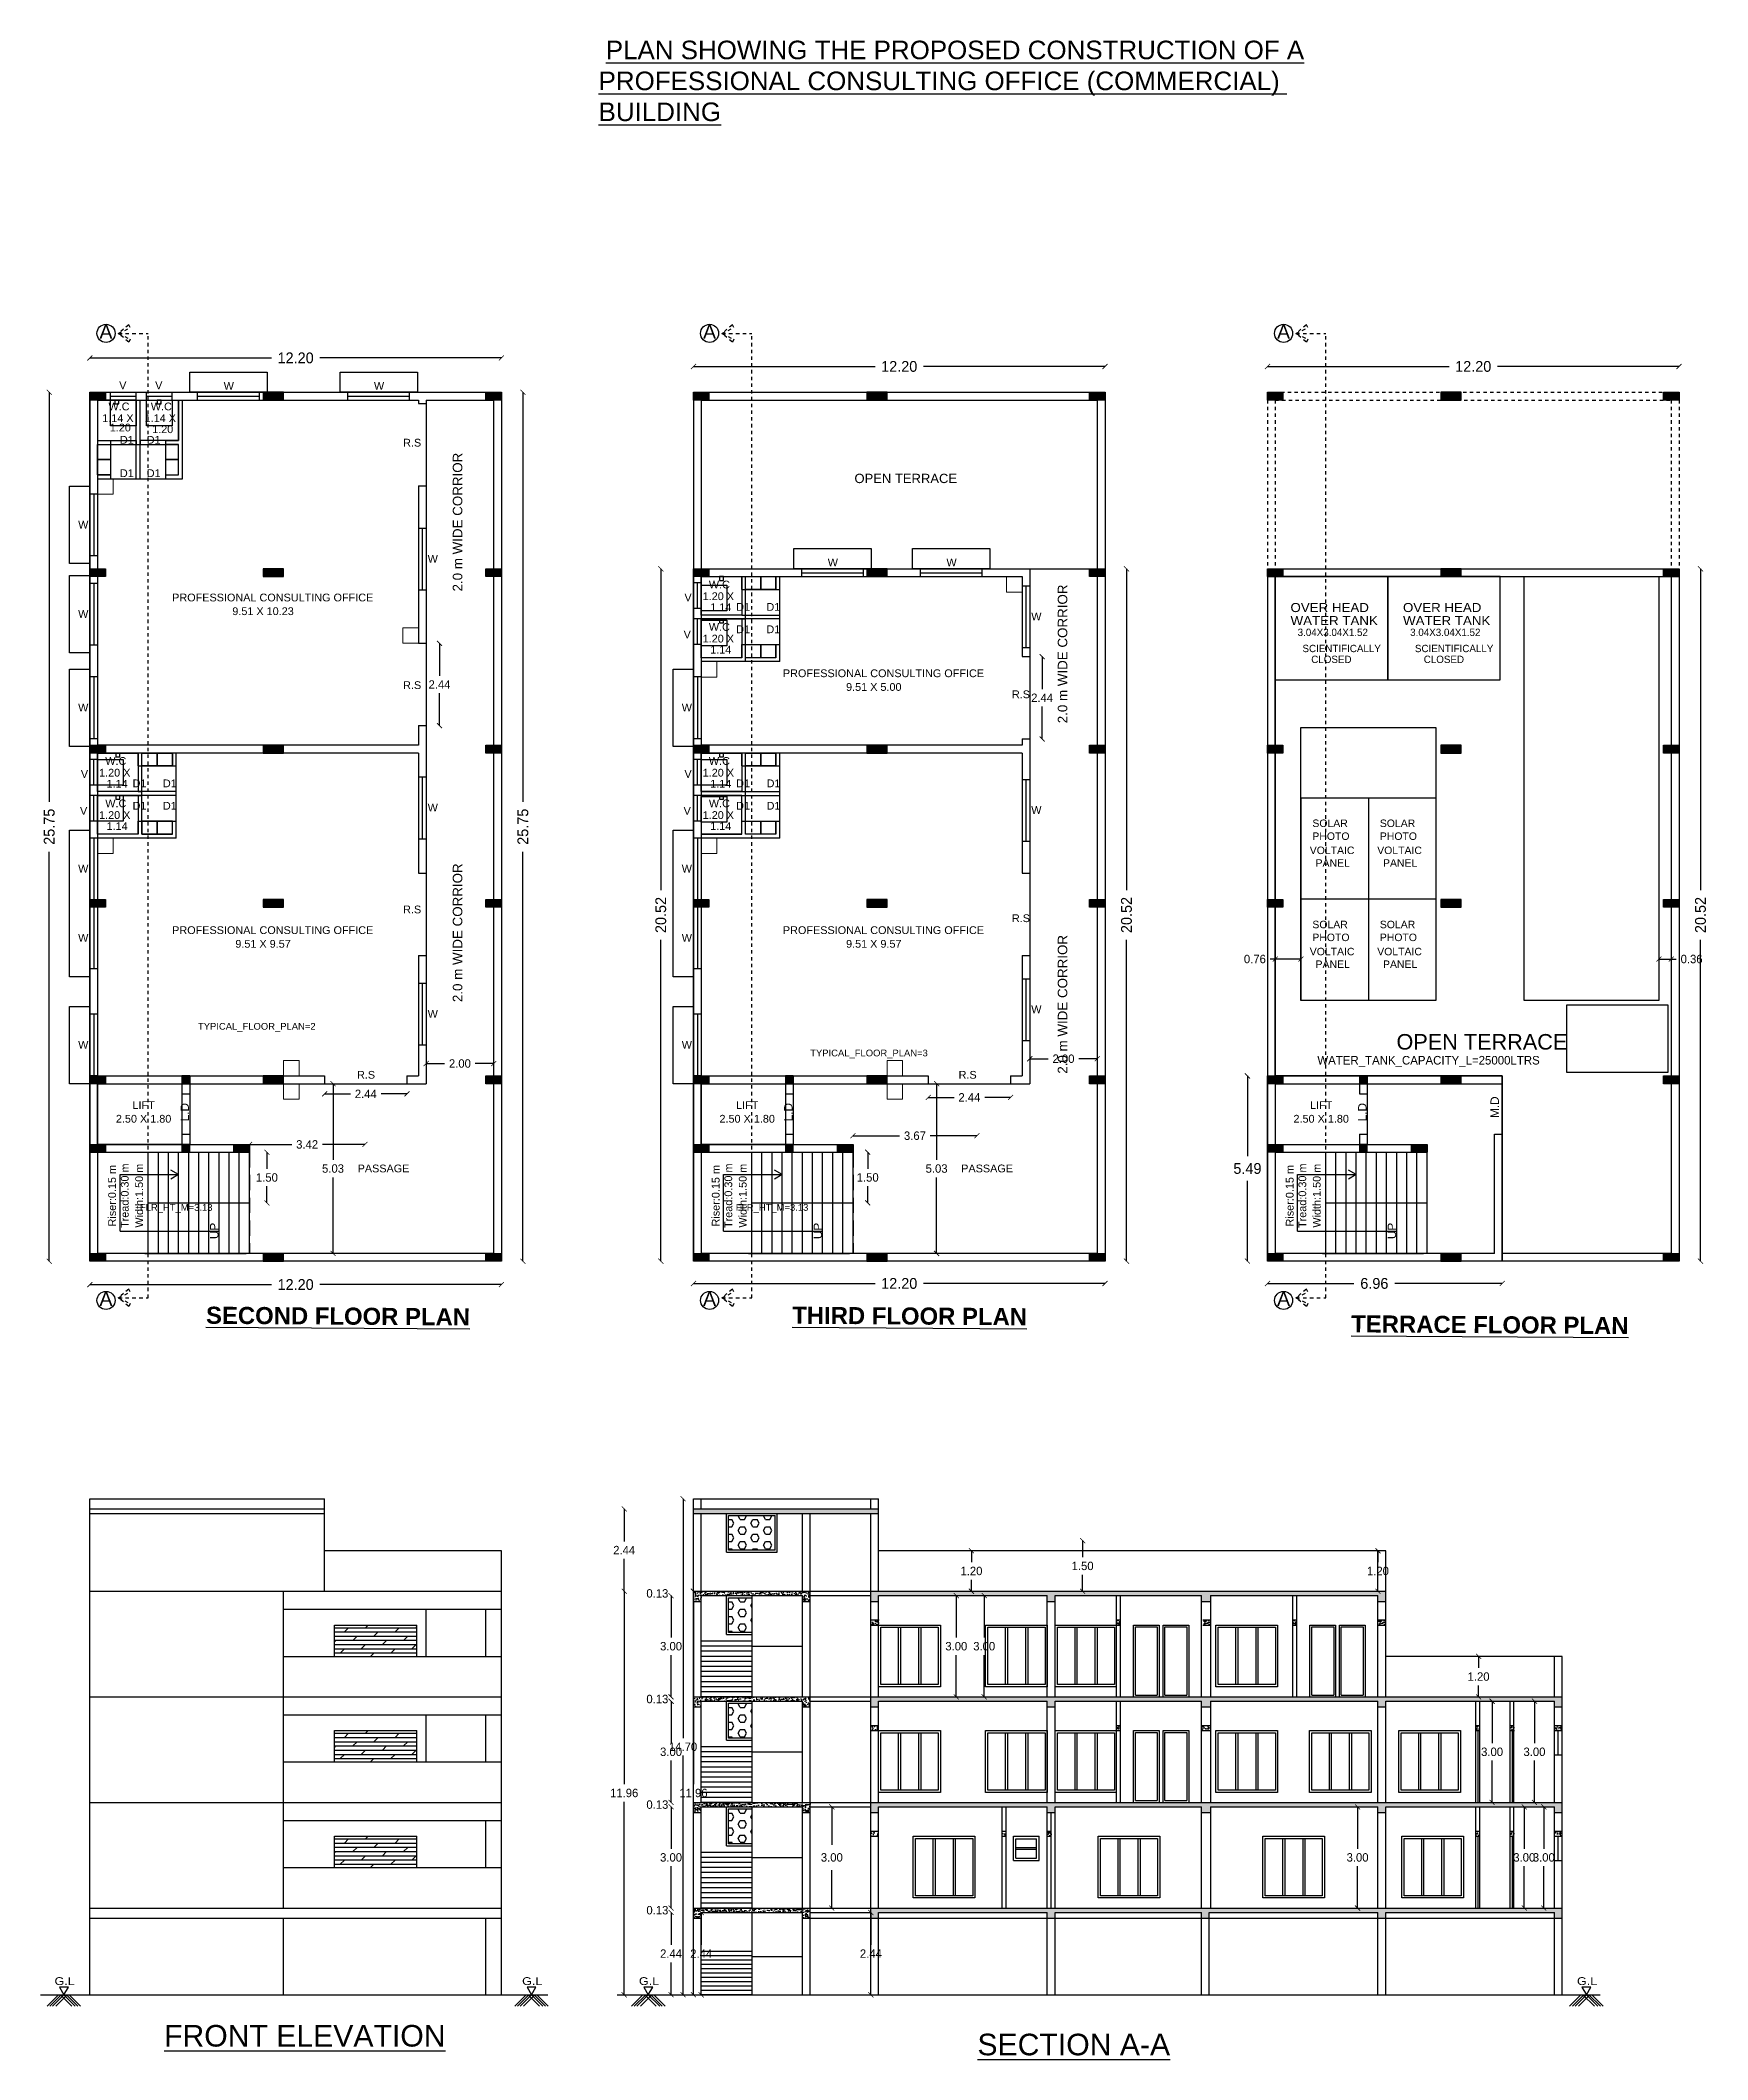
# Model space of a CAD drawing. Header units: metres. Extents: x 21686 to 22035, y 16742 to 16822.
# Drawn here: x 21777.5 to 21826.9, y 16750.9 to 16810.7 of the extents above; entities that cross this region are included whole.
import ezdxf
from ezdxf.enums import TextEntityAlignment as Align

# ---------------------------------------------------------------- set-up
doc = ezdxf.new("R2010")
doc.units = ezdxf.units.M
doc.header["$LTSCALE"] = 1.8
doc.header["$MEASUREMENT"] = 0
for name, pattern in [('CENTER', [2, 1.25, -0.25, 0.25, -0.25]), ('DASHED2', [0.375, 0.25, -0.125]), ('HIDDEN', [0.375, 0.25, -0.125]), ('PHANTOM2', [1.25, 0.625, -0.125, 0.125, -0.125, 0.125, -0.125])]:
    doc.linetypes.add(name, pattern=pattern)
for name, color, linetype in [('BLK_1_FLR_0_STILT_HEIGHT', 201, 'Continuous'), ('BLK_1_FLR_1_REGULAR_ROOM', 2, 'Continuous'), ('BLK_1_FLR_1_WC_BATH_HT', 223, 'Continuous'), ('BLK_1_FLR_2_CHAJJA', 6, 'Continuous'), ('BLK_1_FLR_2_DA_LIFT', 30, 'Continuous'), ('BLK_1_FLR_2_EXIT_WIDTH_DOOR', 2, 'Continuous'), ('BLK_1_FLR_2_EXIT_WIDTH_STAIR', 1, 'Continuous'), ('BLK_1_FLR_2_FIRESTAIR_1', 1, 'Continuous'), ('BLK_1_FLR_2_LIFT_1', 30, 'Continuous'), ('BLK_1_FLR_2_STAIR_1', 1, 'Continuous'), ('BLK_1_FLR_2_URINAL', 235, 'Continuous'), ('BLK_1_FLR_2_WASH', 55, 'Continuous'), ('BLK_1_FLR_2_WATER_CLOSET', 213, 'Continuous'), ('BLK_1_FLR_2_WC_BATH_HT', 223, 'Continuous'), ('BLK_1_FLR_3_BLT_UP_AREA', 18, 'Continuous'), ('BLK_1_FLR_3_CHAJJA', 6, 'Continuous'), ('BLK_1_FLR_3_DA_LIFT', 30, 'Continuous'), ('BLK_1_FLR_3_EXIT_WIDTH_DOOR', 2, 'Continuous'), ('BLK_1_FLR_3_EXIT_WIDTH_STAIR', 1, 'Continuous'), ('BLK_1_FLR_3_FIRESTAIR_1', 1, 'Continuous'), ('BLK_1_FLR_3_LIFT_1', 30, 'Continuous'), ('BLK_1_FLR_3_STAIR_1', 1, 'Continuous'), ('BLK_1_FLR_3_URINAL', 235, 'Continuous'), ('BLK_1_FLR_3_WASH', 55, 'Continuous'), ('BLK_1_FLR_3_WATER_CLOSET', 213, 'Continuous'), ('BLK_1_FLR_3_WC_BATH_HT', 223, 'Continuous'), ('BLK_1_FLR_4_ROOF_AREA', 54, 'Continuous'), ('BLK_1_HT_OF_BLDG', 5, 'Continuous'), ('BLK_1_LVL_2_BLDG_FOOT_PRINT', 1, 'Continuous'), ('BLK_1_LVL_3_BLDG_FOOT_PRINT', 1, 'Continuous'), ('BLK_1_PARAPET_HT', 233, 'Continuous'), ('BLK_1_PLINTH_HEIGHT', 7, 'Continuous'), ('BLK_1_ROOF_WATER_TANK_HT', 235, 'Continuous'), ('BLK_1_STAIR_HEADROOM', 55, 'Continuous'), ('BLK_1_TERRACESERVICE_UTILITYDISTANCE', 1, 'Continuous'), ('BLK_1_TOTAL_HEIGHT', 21, 'Continuous'), ('CORRIDOR_WIDTH', 195, 'Continuous'), ('SOLAR_PANEL', 3, 'Continuous'), ('SOLAR_WATER_HEATER', 1, 'Continuous'), ('TOILET_VENTILATION', 6, 'Continuous'), ('WATER_TANK_CALCULATION', 150, 'Continuous')]:
    doc.layers.add(name, color=color, linetype=linetype)
doc.layers.add('BLK_1_FLR_2_BLT_UP_AREA', color=18, linetype='Continuous', plot=False)
for name, color, linetype, lineweight in [('BLK_1_FLR_2_DRINKING_WATER', 7, 'Continuous', 0), ('BLK_1_FLR_3_DRINKING_WATER', 7, 'Continuous', 0), ('DIST_EXIT', 7, 'Continuous', 0)]:
    doc.layers.add(name, color=color, linetype=linetype, lineweight=lineweight)
doc.styles.add('ARIAL', font='arial.ttf')
doc.styles.add('BOLD', font='GOTHIC.TTF', dxfattribs={"height": 8.5})
doc.styles.add('ED', font='GOTHIC.TTF')
doc.styles.get("Standard").update_dxf_attribs({"font": 'arial.ttf'})
doc.styles.add('THIN', font='GOTHIC.TTF', dxfattribs={"height": 1})
doc.styles.add('TR', font='arialbd.ttf')
doc.styles.add('USA TEXT', font='GOTHIC.TTF')
doc.dimstyles.new('1-100-ED', dxfattribs={"dimtxt": 0.25, "dimasz": 0.15, "dimexe": 0.18, "dimexo": 0.0625, "dimgap": 0.129, "dimtad": 0, "dimtih": 1, "dimtoh": 1, "dimzin": 0, "dimdsep": 46, "dimtxsty": 'USA TEXT', "dimblk": 'ARCHTICK', "dimcen": 0.1, "dimse1": 1, "dimse2": 1, "dimadec": 0, "dimazin": 0, "dimtfac": 1, "dimtofl": 0, "dimtmove": 0, "dimatfit": 3, "dimldrblk": 'ARCHTICK', "dimfxl": 0, "dimtolj": 1, "dimtzin": 0, "dimarcsym": 0})
pattern_1 = [(50, (1582295.9354, -26947.06744), (0.17931504565, -0.015688033746), [0.01875, -0.20625]), (355, (1582295.9354, -26947.06744), (-0.034687833403, 0.188048033425), [0.015, -0.165]), (100.45144446, (1582295.95035, -26947.06875), (0.144627211682, 0.172359997742), [0.015935048, -0.175285528]), (46.1842, (1582295.9354, -26947.01744), (0.266810332668, -0.041379820198), [0.028125, -0.309375]), (96.63563549, (1582295.95764, -26947.0209), (0.23366548642, 0.243529650194), [0.0239025855, -0.26292844]), (351.18416399, (1582295.9354, -26947.01744), (0.233665486264, 0.243529650067), [0.0225, -0.24750000025]), (21, (1582295.9604, -26947.02994), (0.14922676303, -0.100654722666), [0.01875, -0.20625]), (326, (1582295.9604, -26947.02994), (0.06082883298, 0.181287511262), [0.015, -0.165]), (71.45144474, (1582295.97284, -26947.03833), (0.210055594182, 0.080632788202), [0.0159350475, -0.175285528]), (37.5, (1582295.9354, -26947.06744), (0.0030399638293, 0.0832234634578), [0, -0.163, 0, -0.1675, 0, -0.165625]), (7.5, (1582295.9354, -26947.06744), (0.0657673843605, 0.0986029279706), [0, -0.0955, 0, -0.15925, 0, -0.063125]), (327.5, (1582295.87965, -26947.06744), (0.133455609043, -0.0056387179336), [0, -0.0625, 0, -0.195, 0, -0.25875]), (317.5, (1582295.85465, -26947.06744), (0.145796542336, 0.025026245583), [0, -0.08125, 0, -0.1295, 0, -0.18375])]

msp = doc.modelspace()

# ---------------------------------------------------------------- texts
for s, height, p in [('A', 0.4143, (21779.2032, 16801.8962)), ('A', 0.4143, (21797.0961, 16801.8962)), ('A', 0.4143, (21814.1123, 16801.8962)), ('SOLAR', 0.22176, (21815.1592, 16787.4243)), ('PHOTO', 0.22176, (21815.1592, 16787.0424)), ('SOLAR', 0.22176, (21817.1592, 16787.4243)), ('PHOTO', 0.22176, (21817.1592, 16787.0424)), ('VOLTAIC', 0.22176, (21815.0823, 16786.6222)), ('VOLTAIC', 0.22176, (21817.0823, 16786.6222)), ('PANEL', 0.22176, (21815.2539, 16786.2472)), ('PANEL', 0.22176, (21817.2539, 16786.2472)), ('SOLAR', 0.22176, (21815.1592, 16784.4243)), ('PHOTO', 0.22176, (21815.1592, 16784.0424)), ('SOLAR', 0.22176, (21817.1592, 16784.4243)), ('PHOTO', 0.22176, (21817.1592, 16784.0424)), ('VOLTAIC', 0.22176, (21815.0823, 16783.6222)), ('VOLTAIC', 0.22176, (21817.0823, 16783.6222)), ('PANEL', 0.22176, (21815.2539, 16783.2472)), ('PANEL', 0.22176, (21817.2539, 16783.2472)), ('A', 0.4143, (21779.2032, 16773.2318)), ('A', 0.4143, (21797.0961, 16773.2318)), ('A', 0.4143, (21814.1123, 16773.2318)), ('%%UFRONT ELEVATION', 0.64, (21781.1179, 16751.2768)), ('%%USECTION A-A', 0.64, (21805.2304, 16751.0179))]:
    msp.add_text(s, height=height).set_placement(p)
at = {"style": 'ARIAL'}
for s, height, rotation, p in [('V', 0.23, 360, (21779.896, 16800.514)), ('V', 0.23, 360, (21780.9615, 16800.514)), ('W', 0.23, 360, (21783.0378, 16800.4982)), ('W', 0.23, 360, (21787.4921, 16800.4982)), ('W.C', 0.23, 360, (21779.7828, 16799.8893)), ('W.C', 0.23, 360, (21781.0391, 16799.8893)), ('1.14 X', 0.23, 360, (21779.7514, 16799.5431)), ('1.20', 0.23, 360, (21779.822, 16799.2643)), ('1.14 X', 0.23, 360, (21781.0077, 16799.5431)), ('1.20', 0.23, 360, (21781.0782, 16799.2155)), ('D1', 0.23, 360, (21780.0149, 16798.9006)), ('D1', 0.23, 360, (21780.8108, 16798.9006)), ('R.S', 0.23, 360, (21788.4735, 16798.8152)), ('D1', 0.23, 360, (21780.0149, 16797.9113)), ('D1', 0.23, 360, (21780.8108, 16797.9113)), ('2.0 m WIDE CORRIOR', 0.283338, 90, (21789.8191, 16796.4612)), ('OPEN TERRACE', 0.276, 360, (21803.106, 16797.7561)), ('W', 0.23, 360, (21778.7237, 16796.3859)), ('W', 0.23, 0, (21789.0847, 16795.3737)), ('W', 0.23, 360, (21800.9448, 16795.2666)), ('W', 0.23, 360, (21804.4633, 16795.2666)), ('W.C', 0.23, 360, (21797.5812, 16794.6106)), ('2.0 m WIDE CORRIOR', 0.283338, 90, (21807.7531, 16792.5552)), ('W', 0.23, 360, (21778.7237, 16793.7384)), ('PROFESSIONAL CONSULTING OFFICE', 0.23, 360, (21784.3398, 16794.2263)), ('9.51 X 10.23', 0.23, 360, (21784.0528, 16793.8209)), ('V', 0.23, 360, (21796.6525, 16794.2265)), ('1.20 X', 0.23, 360, (21797.5498, 16794.2644)), ('1.14', 0.23, 360, (21797.6203, 16793.9368)), ('D1', 0.23, 360, (21798.2844, 16793.9478)), ('D1', 0.23, 360, (21799.181, 16793.9478)), ('V', 0.23, 360, (21796.6279, 16793.1301)), ('W.C', 0.23, 360, (21797.5812, 16793.3543)), ('D1', 0.23, 360, (21798.2844, 16793.2846)), ('D1', 0.23, 360, (21799.181, 16793.2846)), ('W', 0.23, 0, (21806.9777, 16793.6639)), ('1.20 X', 0.23, 360, (21797.5498, 16793.0081)), ('1.14', 0.23, 360, (21797.6203, 16792.6805)), ('PROFESSIONAL CONSULTING OFFICE', 0.23, 360, (21802.4449, 16791.9807)), ('R.S', 0.23, 360, (21788.4735, 16791.6291)), ('9.51 X 5.00', 0.23, 360, (21802.158, 16791.5752)), ('R.S', 0.23, 360, (21806.5205, 16791.3575)), ('W', 0.23, 360, (21778.7237, 16790.9652)), ('W', 0.23, 360, (21796.6166, 16790.9652)), ('V', 0.23, 360, (21778.7596, 16788.9965)), ('1.20 X', 0.23, 360, (21779.6569, 16789.0344)), ('W.C', 0.23, 360, (21779.6883, 16789.3806)), ('V', 0.23, 360, (21796.6525, 16788.9965)), ('1.20 X', 0.23, 360, (21797.5498, 16789.0344)), ('W.C', 0.23, 360, (21797.5812, 16789.3806)), ('1.14', 0.23, 360, (21779.7274, 16788.7068)), ('D1', 0.23, 360, (21780.3915, 16788.7178)), ('D1', 0.23, 360, (21781.2896, 16788.7178)), ('1.14', 0.23, 360, (21797.6203, 16788.7068)), ('D1', 0.23, 360, (21798.2844, 16788.7178)), ('D1', 0.23, 360, (21799.1862, 16788.7178)), ('V', 0.23, 360, (21778.735, 16787.9001)), ('1.20 X', 0.23, 360, (21779.6569, 16787.7781)), ('W.C', 0.23, 360, (21779.6883, 16788.1243)), ('D1', 0.23, 360, (21780.3915, 16788.0546)), ('D1', 0.23, 360, (21781.2896, 16788.0546)), ('W', 0.23, 0, (21789.0847, 16788.0004)), ('V', 0.23, 360, (21796.6279, 16787.9001)), ('1.20 X', 0.23, 360, (21797.5498, 16787.7781)), ('W.C', 0.23, 360, (21797.5812, 16788.1243)), ('D1', 0.23, 360, (21798.2844, 16788.0546)), ('D1', 0.23, 360, (21799.1862, 16788.0546)), ('W', 0.23, 0, (21806.9777, 16787.9277)), ('1.14', 0.23, 360, (21779.7274, 16787.4505)), ('1.14', 0.23, 360, (21797.6203, 16787.4505)), ('W', 0.23, 360, (21778.7237, 16786.1899)), ('2.0 m WIDE CORRIOR', 0.283338, 90, (21789.8191, 16784.2904)), ('W', 0.23, 360, (21796.6166, 16786.1899)), ('R.S', 0.23, 360, (21788.4735, 16784.9805)), ('R.S', 0.23, 360, (21806.5205, 16784.7203)), ('W', 0.23, 360, (21778.7237, 16784.1386)), ('PROFESSIONAL CONSULTING OFFICE', 0.23, 360, (21784.3398, 16784.367)), ('W', 0.23, 360, (21796.6166, 16784.1386)), ('PROFESSIONAL CONSULTING OFFICE', 0.23, 360, (21802.4449, 16784.367)), ('9.51 X 9.57', 0.23, 360, (21784.0528, 16783.9615)), ('9.51 X 9.57', 0.23, 360, (21802.158, 16783.9615)), ('2.0 m WIDE CORRIOR', 0.283338, 90, (21807.7531, 16782.1683)), ('W', 0.23, 0, (21789.0847, 16781.8867)), ('W', 0.23, 0, (21806.9777, 16782.0189)), ('OPEN TERRACE', 0.459564, 360, (21820.1849, 16781.0577)), ('W', 0.23, 360, (21778.7237, 16780.9686)), ('W', 0.23, 360, (21796.6166, 16780.9686)), ('R.S', 0.23, 360, (21787.1063, 16780.0792)), ('R.S', 0.23, 360, (21804.94, 16780.0792)), ('2.50 X 1.80', 0.23, 360, (21780.5123, 16778.7767)), ('LIFT', 0.23, 360, (21780.5123, 16779.1822)), ('L.D', 0.25, 90, (21781.731, 16778.9724)), ('2.50 X 1.80', 0.23, 360, (21798.4053, 16778.7767)), ('LIFT', 0.23, 360, (21798.4053, 16779.1822)), ('L.D', 0.25, 90, (21799.6239, 16778.9724)), ('2.50 X 1.80', 0.23, 360, (21815.4214, 16778.7767)), ('LIFT', 0.23, 360, (21815.4214, 16779.1822)), ('L.D', 0.25, 90, (21816.64, 16778.9724)), ('M.D', 0.25, 90, (21820.5641, 16779.1196)), ('PASSAGE', 0.23, 360, (21787.6242, 16777.3036)), ('PASSAGE', 0.23, 360, (21805.5171, 16777.3036)), ('UP', 0.25, 90, (21782.606, 16775.4521)), ('UP', 0.25, 90, (21800.4989, 16775.4515)), ('UP', 0.25, 90, (21817.5151, 16775.4515))]:
    msp.add_text(s, height=height, rotation=rotation, dxfattribs=at).set_placement(p, align=Align.MIDDLE_CENTER)
at = {"ltscale": 0.1, "style": 'ARIAL'}
for s, p in [('Riser:0.15 m', (21779.5787, 16776.4956)), ('Tread:0.30 m', (21779.9532, 16776.4956)), ('Width:1.50 m', (21780.3804, 16776.4956)), ('Riser:0.15 m', (21797.4716, 16776.495)), ('Tread:0.30 m', (21797.8461, 16776.495)), ('Width:1.50 m', (21798.2733, 16776.495)), ('Riser:0.15 m', (21814.4877, 16776.495)), ('Tread:0.30 m', (21814.8622, 16776.495)), ('Width:1.50 m', (21815.2895, 16776.495))]:
    msp.add_text(s, height=0.23, rotation=90, dxfattribs=at).set_placement(p, align=Align.MIDDLE_CENTER)
at = {"style": 'TR'}
for s, p in [('%%USECOND FLOOR PLAN', (21782.3608, 16772.7006)), ('%%UTHIRD FLOOR PLAN', (21799.7378, 16772.7006)), ('%%UTERRACE FLOOR PLAN', (21816.3084, 16772.4463))]:
    msp.add_text(s, height=0.50689, rotation=359.625549, dxfattribs=at).set_placement(p)
at = {"style": 'BOLD', "width": 1.2}
for p in [(21777.871, 16753.1), (21777.871, 16753.1), (21791.7327, 16753.1), (21791.7327, 16753.1), (21795.1956, 16753.1), (21795.1956, 16753.1), (21823.0032, 16753.1), (21823.0032, 16753.1)]:
    msp.add_text('G.L', height=0.23256, dxfattribs=at).set_placement(p)
at = {"insert": (21794.0004, 16810.7314), "char_height": 0.55, "attachment_point": 1}
msp.add_mtext_dynamic_manual_height_columns('\\A1;{\\L PLAN SHOWING THE PROPOSED CONSTRUCTION OF A PROFESSIONAL CONSULTING OFFICE (COMMERCIAL) \\H1.86659x; \\H0.53574x;BUILDING \\H1.57704x; }', width=22.192227, gutter_width=0, heights=[7.7229], dxfattribs=at)
at = {"layer": 'BLK_1_FLR_2_BLT_UP_AREA', "linetype": 'Continuous', "insert": (21783.868, 16781.6164), "char_height": 0.2, "width": 2.4, "attachment_point": 2}
msp.add_mtext('{\\C18;TYPICAL_FLOOR_PLAN=2}', dxfattribs=at)
at = {"layer": 'BLK_1_FLR_2_FIRESTAIR_1', "linetype": 'Continuous', "insert": (21781.4796, 16776.2488), "char_height": 0.2, "width": 2.4, "attachment_point": 2}
msp.add_mtext('FLR_HT_M=3.13', dxfattribs=at)
at = {"layer": 'BLK_1_FLR_2_STAIR_1', "linetype": 'Continuous', "insert": (21781.4796, 16776.2488), "char_height": 0.2, "width": 2.4, "attachment_point": 2}
msp.add_mtext('FLR_HT_M=3.13', dxfattribs=at)
at = {"layer": 'BLK_1_FLR_3_BLT_UP_AREA', "linetype": 'Continuous', "insert": (21802.0168, 16780.8258), "char_height": 0.2, "width": 2.4, "attachment_point": 2}
msp.add_mtext('{\\C18;TYPICAL_FLOOR_PLAN=3}', dxfattribs=at)
at = {"layer": 'BLK_1_FLR_3_FIRESTAIR_1', "linetype": 'Continuous', "insert": (21799.1425, 16776.2488), "char_height": 0.2, "width": 2.4, "attachment_point": 2}
msp.add_mtext('FLR_HT_M=3.13', dxfattribs=at)
at = {"layer": 'BLK_1_FLR_3_STAIR_1', "linetype": 'Continuous', "insert": (21799.1425, 16776.2488), "char_height": 0.2, "width": 2.4, "attachment_point": 2}
msp.add_mtext('FLR_HT_M=3.13', dxfattribs=at)
at = {"layer": 'WATER_TANK_CALCULATION', "linetype": 'ByBlock', "insert": (21815.3073, 16780.6383), "char_height": 0.253788, "attachment_point": 1, "style": 'ED'}
msp.add_mtext_dynamic_manual_height_columns('WATER_TANK_CAPACITY_L=25000LTRS', width=6.8667, gutter_width=1.2689, heights=[0], dxfattribs=at)

# ---------------------------------------------------------------- blocks, each defined once
blk = doc.blocks.new('_ArchTick')
at = {"color": 0, "linetype": 'ByBlock', "const_width": 0.15}
blk.add_lwpolyline([(-0.5, -0.5), (0.5, 0.5)], dxfattribs=at)
blk = doc.blocks.new('*D93')
at = {"color": 0, "lineweight": -2}
for p, q in [((21786.127, 16779.816), (21786.127, 16777.561)), ((21786.127, 16774.785), (21786.127, 16777.04))]:
    blk.add_line(p, q, dxfattribs=at)
at = {"layer": 'Defpoints', "color": 0}
for p in [(21786.341, 16779.816), (21786.127, 16774.785), (21786.341, 16774.785)]:
    blk.add_point(p, dxfattribs=at)
at = {"color": 0, "lineweight": -2, "xscale": 0.15, "yscale": 0.15, "zscale": 0.15}
for p, rotation in [((21786.127, 16779.816), 90), ((21786.127, 16774.785), 270)]:
    blk.add_blockref('_ArchTick', p, dxfattribs=dict(at, rotation=rotation))
at = {"color": 0, "insert": (21786.127, 16777.3), "char_height": 0.25, "attachment_point": 5, "style": 'USA TEXT'}
blk.add_mtext('\\A1;5.03', dxfattribs=at)
blk = doc.blocks.new('*D94')
at = {"color": 0, "lineweight": -2}
for p, q in [((21804.02, 16779.816), (21804.02, 16777.561)), ((21804.02, 16774.785), (21804.02, 16777.04))]:
    blk.add_line(p, q, dxfattribs=at)
at = {"layer": 'Defpoints', "color": 0}
for p in [(21804.234, 16779.816), (21804.02, 16774.785), (21804.234, 16774.785)]:
    blk.add_point(p, dxfattribs=at)
at = {"color": 0, "lineweight": -2, "xscale": 0.15, "yscale": 0.15, "zscale": 0.15}
for p, rotation in [((21804.02, 16779.816), 90), ((21804.02, 16774.785), 270)]:
    blk.add_blockref('_ArchTick', p, dxfattribs=dict(at, rotation=rotation))
at = {"color": 0, "insert": (21804.02, 16777.3), "char_height": 0.25, "attachment_point": 5, "style": 'USA TEXT'}
blk.add_mtext('\\A1;5.03', dxfattribs=at)
blk = doc.blocks.new('*D99')
at = {"color": 0, "lineweight": -2}
for p, q in [((21778.919, 16801.327), (21784.303, 16801.327)), ((21791.119, 16801.327), (21785.736, 16801.327))]:
    blk.add_line(p, q, dxfattribs=at)
at = {"layer": 'Defpoints', "color": 0}
for p in [(21791.119, 16801.327), (21778.919, 16800.309), (21791.119, 16800.309)]:
    blk.add_point(p, dxfattribs=at)
at = {"color": 0, "lineweight": -2, "xscale": 0.15, "yscale": 0.15, "zscale": 0.15, "rotation": 180}
blk.add_blockref('_ArchTick', (21778.919, 16801.327), dxfattribs=at)
at = {"color": 0, "lineweight": -2, "xscale": 0.15, "yscale": 0.15, "zscale": 0.15}
blk.add_blockref('_ArchTick', (21791.119, 16801.327), dxfattribs=at)
at = {"color": 0, "insert": (21785.019, 16801.327), "char_height": 0.32, "attachment_point": 5, "style": 'USA TEXT'}
blk.add_mtext('\\A1;12.20', dxfattribs=at)
blk = doc.blocks.new('*D100')
at = {"color": 0, "lineweight": -2}
for p, q in [((21791.757, 16800.309), (21791.757, 16788.171)), ((21791.757, 16774.555), (21791.757, 16786.693))]:
    blk.add_line(p, q, dxfattribs=at)
at = {"layer": 'Defpoints', "color": 0}
for p in [(21791.119, 16800.309), (21791.119, 16774.555), (21791.757, 16774.555)]:
    blk.add_point(p, dxfattribs=at)
at = {"color": 0, "lineweight": -2, "xscale": 0.15, "yscale": 0.15, "zscale": 0.15}
for p, rotation in [((21791.757, 16800.309), 90), ((21791.757, 16774.555), 270)]:
    blk.add_blockref('_ArchTick', p, dxfattribs=dict(at, rotation=rotation))
at = {"color": 0, "insert": (21791.757, 16787.432), "char_height": 0.32, "attachment_point": 5, "rotation": 90, "style": 'USA TEXT'}
blk.add_mtext('\\A1;25.75', dxfattribs=at)
blk = doc.blocks.new('*D101')
at = {"color": 0, "lineweight": -2}
for p, q in [((21778.919, 16773.861), (21784.303, 16773.861)), ((21791.119, 16773.861), (21785.736, 16773.861))]:
    blk.add_line(p, q, dxfattribs=at)
at = {"layer": 'Defpoints', "color": 0}
for p in [(21778.919, 16774.556), (21791.119, 16774.556), (21778.919, 16773.861)]:
    blk.add_point(p, dxfattribs=at)
at = {"color": 0, "lineweight": -2, "xscale": 0.15, "yscale": 0.15, "zscale": 0.15, "rotation": 180}
blk.add_blockref('_ArchTick', (21778.919, 16773.861), dxfattribs=at)
at = {"color": 0, "lineweight": -2, "xscale": 0.15, "yscale": 0.15, "zscale": 0.15}
blk.add_blockref('_ArchTick', (21791.119, 16773.861), dxfattribs=at)
at = {"color": 0, "insert": (21785.019, 16773.861), "char_height": 0.32, "attachment_point": 5, "style": 'USA TEXT'}
blk.add_mtext('\\A1;12.20', dxfattribs=at)
blk = doc.blocks.new('*D102')
at = {"color": 0, "lineweight": -2}
for p, q in [((21777.715, 16800.309), (21777.715, 16788.171)), ((21777.715, 16774.555), (21777.715, 16786.693))]:
    blk.add_line(p, q, dxfattribs=at)
at = {"layer": 'Defpoints', "color": 0}
for p in [(21777.715, 16800.309), (21778.919, 16800.309), (21778.919, 16774.555)]:
    blk.add_point(p, dxfattribs=at)
at = {"color": 0, "lineweight": -2, "xscale": 0.15, "yscale": 0.15, "zscale": 0.15}
for p, rotation in [((21777.715, 16800.309), 90), ((21777.715, 16774.555), 270)]:
    blk.add_blockref('_ArchTick', p, dxfattribs=dict(at, rotation=rotation))
at = {"color": 0, "insert": (21777.715, 16787.432), "char_height": 0.32, "attachment_point": 5, "rotation": 90, "style": 'USA TEXT'}
blk.add_mtext('\\A1;25.75', dxfattribs=at)
blk = doc.blocks.new('*D103')
at = {"color": 0, "lineweight": -2}
for p, q in [((21796.812, 16801.074), (21802.196, 16801.074)), ((21809.012, 16801.074), (21803.629, 16801.074))]:
    blk.add_line(p, q, dxfattribs=at)
at = {"layer": 'Defpoints', "color": 0}
for p in [(21809.012, 16801.074), (21796.812, 16800.309), (21809.012, 16800.309)]:
    blk.add_point(p, dxfattribs=at)
at = {"color": 0, "lineweight": -2, "xscale": 0.15, "yscale": 0.15, "zscale": 0.15, "rotation": 180}
blk.add_blockref('_ArchTick', (21796.812, 16801.074), dxfattribs=at)
at = {"color": 0, "lineweight": -2, "xscale": 0.15, "yscale": 0.15, "zscale": 0.15}
blk.add_blockref('_ArchTick', (21809.012, 16801.074), dxfattribs=at)
at = {"color": 0, "insert": (21802.912, 16801.074), "char_height": 0.32, "attachment_point": 5, "style": 'USA TEXT'}
blk.add_mtext('\\A1;12.20', dxfattribs=at)
blk = doc.blocks.new('*D104')
at = {"color": 0, "lineweight": -2}
for p, q in [((21809.65, 16795.077), (21809.65, 16785.557)), ((21809.65, 16774.555), (21809.65, 16784.076))]:
    blk.add_line(p, q, dxfattribs=at)
at = {"layer": 'Defpoints', "color": 0}
for p in [(21809.012, 16795.077), (21809.012, 16774.555), (21809.65, 16774.555)]:
    blk.add_point(p, dxfattribs=at)
at = {"color": 0, "lineweight": -2, "xscale": 0.15, "yscale": 0.15, "zscale": 0.15}
for p, rotation in [((21809.65, 16795.077), 90), ((21809.65, 16774.555), 270)]:
    blk.add_blockref('_ArchTick', p, dxfattribs=dict(at, rotation=rotation))
at = {"color": 0, "insert": (21809.65, 16784.816), "char_height": 0.32, "attachment_point": 5, "rotation": 90, "style": 'USA TEXT'}
blk.add_mtext('\\A1;20.52', dxfattribs=at)
blk = doc.blocks.new('*D105')
at = {"color": 0, "lineweight": -2}
for p, q in [((21796.812, 16773.894), (21802.196, 16773.894)), ((21809.012, 16773.894), (21803.629, 16773.894))]:
    blk.add_line(p, q, dxfattribs=at)
at = {"layer": 'Defpoints', "color": 0}
for p in [(21796.812, 16774.556), (21809.012, 16774.556), (21796.812, 16773.894)]:
    blk.add_point(p, dxfattribs=at)
at = {"color": 0, "lineweight": -2, "xscale": 0.15, "yscale": 0.15, "zscale": 0.15, "rotation": 180}
blk.add_blockref('_ArchTick', (21796.812, 16773.894), dxfattribs=at)
at = {"color": 0, "lineweight": -2, "xscale": 0.15, "yscale": 0.15, "zscale": 0.15}
blk.add_blockref('_ArchTick', (21809.012, 16773.894), dxfattribs=at)
at = {"color": 0, "insert": (21802.912, 16773.894), "char_height": 0.32, "attachment_point": 5, "style": 'USA TEXT'}
blk.add_mtext('\\A1;12.20', dxfattribs=at)
blk = doc.blocks.new('*D106')
at = {"color": 0, "lineweight": -2}
for p, q in [((21795.845, 16795.077), (21795.845, 16785.557)), ((21795.845, 16774.555), (21795.845, 16784.076))]:
    blk.add_line(p, q, dxfattribs=at)
at = {"layer": 'Defpoints', "color": 0}
for p in [(21795.845, 16795.077), (21796.812, 16795.077), (21796.812, 16774.555)]:
    blk.add_point(p, dxfattribs=at)
at = {"color": 0, "lineweight": -2, "xscale": 0.15, "yscale": 0.15, "zscale": 0.15}
for p, rotation in [((21795.845, 16795.077), 90), ((21795.845, 16774.555), 270)]:
    blk.add_blockref('_ArchTick', p, dxfattribs=dict(at, rotation=rotation))
at = {"color": 0, "insert": (21795.845, 16784.816), "char_height": 0.32, "attachment_point": 5, "rotation": 90, "style": 'USA TEXT'}
blk.add_mtext('\\A1;20.52', dxfattribs=at)
blk = doc.blocks.new('*D70')
at = {"color": 0, "lineweight": -2}
for p, q in [((21796.148, 16755.252), (21796.148, 16754.291)), ((21796.148, 16752.812), (21796.148, 16753.772))]:
    blk.add_line(p, q, dxfattribs=at)
at = {"layer": 'Defpoints', "color": 0}
for p in [(21796.148, 16755.252), (21797.042, 16755.252), (21797.042, 16752.812)]:
    blk.add_point(p, dxfattribs=at)
at = {"color": 0, "lineweight": -2, "xscale": 0.15, "yscale": 0.15, "zscale": 0.15}
for p, rotation in [((21796.148, 16755.252), 90), ((21796.148, 16752.812), 270)]:
    blk.add_blockref('_ArchTick', p, dxfattribs=dict(at, rotation=rotation))
at = {"color": 0, "insert": (21796.148, 16754.032), "char_height": 0.25, "attachment_point": 5, "style": 'USA TEXT'}
blk.add_mtext('\\A1;2.44', dxfattribs=at)
blk = doc.blocks.new('*D71')
at = {"layer": 'Defpoints', "color": 0}
for p in [(21795.742, 16755.382), (21797.042, 16755.382), (21797.042, 16755.252)]:
    blk.add_point(p, dxfattribs=at)
at = {"color": 0, "insert": (21795.742, 16755.317), "char_height": 0.25, "attachment_point": 5, "style": 'USA TEXT'}
blk.add_mtext('\\A1;0.13', dxfattribs=at)
blk = doc.blocks.new('*D72')
at = {"color": 0, "lineweight": -2}
for p, q in [((21796.148, 16758.382), (21796.148, 16757.142)), ((21796.148, 16755.382), (21796.148, 16756.622))]:
    blk.add_line(p, q, dxfattribs=at)
at = {"layer": 'Defpoints', "color": 0}
for p in [(21796.148, 16758.382), (21796.812, 16758.382), (21796.812, 16755.382)]:
    blk.add_point(p, dxfattribs=at)
at = {"color": 0, "lineweight": -2, "xscale": 0.15, "yscale": 0.15, "zscale": 0.15}
for p, rotation in [((21796.148, 16758.382), 90), ((21796.148, 16755.382), 270)]:
    blk.add_blockref('_ArchTick', p, dxfattribs=dict(at, rotation=rotation))
at = {"color": 0, "insert": (21796.148, 16756.882), "char_height": 0.25, "attachment_point": 5, "style": 'USA TEXT'}
blk.add_mtext('\\A1;3.00', dxfattribs=at)
blk = doc.blocks.new('*D73')
at = {"layer": 'Defpoints', "color": 0}
for p in [(21795.742, 16758.512), (21797.042, 16758.512), (21797.042, 16758.382)]:
    blk.add_point(p, dxfattribs=at)
at = {"color": 0, "insert": (21795.742, 16758.447), "char_height": 0.25, "attachment_point": 5, "style": 'USA TEXT'}
blk.add_mtext('\\A1;0.13', dxfattribs=at)
blk = doc.blocks.new('*D74')
at = {"color": 0, "lineweight": -2}
for p, q in [((21796.148, 16761.512), (21796.148, 16760.272)), ((21796.148, 16758.512), (21796.148, 16759.752))]:
    blk.add_line(p, q, dxfattribs=at)
at = {"layer": 'Defpoints', "color": 0}
for p in [(21796.148, 16761.512), (21796.812, 16761.512), (21796.812, 16758.512)]:
    blk.add_point(p, dxfattribs=at)
at = {"color": 0, "lineweight": -2, "xscale": 0.15, "yscale": 0.15, "zscale": 0.15}
for p, rotation in [((21796.148, 16761.512), 90), ((21796.148, 16758.512), 270)]:
    blk.add_blockref('_ArchTick', p, dxfattribs=dict(at, rotation=rotation))
at = {"color": 0, "insert": (21796.148, 16760.012), "char_height": 0.25, "attachment_point": 5, "style": 'USA TEXT'}
blk.add_mtext('\\A1;3.00', dxfattribs=at)
blk = doc.blocks.new('*D75')
at = {"layer": 'Defpoints', "color": 0}
for p in [(21795.742, 16761.642), (21797.042, 16761.642), (21797.042, 16761.512)]:
    blk.add_point(p, dxfattribs=at)
at = {"color": 0, "insert": (21795.742, 16761.577), "char_height": 0.25, "attachment_point": 5, "style": 'USA TEXT'}
blk.add_mtext('\\A1;0.13', dxfattribs=at)
blk = doc.blocks.new('*D76')
at = {"color": 0, "lineweight": -2}
for p, q in [((21796.148, 16764.642), (21796.148, 16763.402)), ((21796.148, 16761.642), (21796.148, 16762.882))]:
    blk.add_line(p, q, dxfattribs=at)
at = {"layer": 'Defpoints', "color": 0}
for p in [(21796.148, 16764.642), (21796.812, 16764.642), (21796.812, 16761.642)]:
    blk.add_point(p, dxfattribs=at)
at = {"color": 0, "lineweight": -2, "xscale": 0.15, "yscale": 0.15, "zscale": 0.15}
for p, rotation in [((21796.148, 16764.642), 90), ((21796.148, 16761.642), 270)]:
    blk.add_blockref('_ArchTick', p, dxfattribs=dict(at, rotation=rotation))
at = {"color": 0, "insert": (21796.148, 16763.142), "char_height": 0.25, "attachment_point": 5, "style": 'USA TEXT'}
blk.add_mtext('\\A1;3.00', dxfattribs=at)
blk = doc.blocks.new('*D77')
at = {"layer": 'Defpoints', "color": 0}
for p in [(21795.742, 16764.772), (21797.042, 16764.772), (21797.042, 16764.642)]:
    blk.add_point(p, dxfattribs=at)
at = {"color": 0, "insert": (21795.742, 16764.707), "char_height": 0.25, "attachment_point": 5, "style": 'USA TEXT'}
blk.add_mtext('\\A1;0.13', dxfattribs=at)
blk = doc.blocks.new('*D78')
at = {"color": 0, "lineweight": -2}
for p, q in [((21794.759, 16767.212), (21794.759, 16766.251)), ((21794.759, 16764.772), (21794.759, 16765.732))]:
    blk.add_line(p, q, dxfattribs=at)
at = {"layer": 'Defpoints', "color": 0}
for p in [(21794.759, 16767.212), (21796.812, 16767.212), (21796.812, 16764.772)]:
    blk.add_point(p, dxfattribs=at)
at = {"color": 0, "lineweight": -2, "xscale": 0.15, "yscale": 0.15, "zscale": 0.15}
for p, rotation in [((21794.759, 16767.212), 90), ((21794.759, 16764.772), 270)]:
    blk.add_blockref('_ArchTick', p, dxfattribs=dict(at, rotation=rotation))
at = {"color": 0, "insert": (21794.759, 16765.992), "char_height": 0.25, "attachment_point": 5, "style": 'USA TEXT'}
blk.add_mtext('\\A1;2.44', dxfattribs=at)
blk = doc.blocks.new('*D79')
at = {"color": 0, "lineweight": -2}
for p, q in [((21794.759, 16764.772), (21794.759, 16759.052)), ((21794.759, 16752.812), (21794.759, 16758.532))]:
    blk.add_line(p, q, dxfattribs=at)
at = {"layer": 'Defpoints', "color": 0}
for p in [(21796.812, 16764.772), (21794.759, 16752.812), (21796.812, 16752.812)]:
    blk.add_point(p, dxfattribs=at)
at = {"color": 0, "lineweight": -2, "xscale": 0.15, "yscale": 0.15, "zscale": 0.15}
for p, rotation in [((21794.759, 16764.772), 90), ((21794.759, 16752.812), 270)]:
    blk.add_blockref('_ArchTick', p, dxfattribs=dict(at, rotation=rotation))
at = {"color": 0, "insert": (21794.759, 16758.792), "char_height": 0.25, "attachment_point": 5, "style": 'USA TEXT'}
blk.add_mtext('\\A1;11.96', dxfattribs=at)
blk = doc.blocks.new('*D80')
at = {"color": 0, "lineweight": -2}
for p, q in [((21805.053, 16765.972), (21805.053, 16765.632)), ((21805.053, 16764.772), (21805.053, 16765.112))]:
    blk.add_line(p, q, dxfattribs=at)
at = {"layer": 'Defpoints', "color": 0}
for p in [(21805.053, 16765.972), (21805.053, 16764.772), (21805.053, 16764.772)]:
    blk.add_point(p, dxfattribs=at)
at = {"color": 0, "lineweight": -2, "xscale": 0.15, "yscale": 0.15, "zscale": 0.15}
for p, rotation in [((21805.053, 16765.972), 90), ((21805.053, 16764.772), 270)]:
    blk.add_blockref('_ArchTick', p, dxfattribs=dict(at, rotation=rotation))
at = {"color": 0, "insert": (21805.053, 16765.372), "char_height": 0.25, "attachment_point": 5, "style": 'USA TEXT'}
blk.add_mtext('\\A1;1.20', dxfattribs=at)
blk = doc.blocks.new('*D81')
at = {"color": 0, "lineweight": -2}
for p, q in [((21820.087, 16762.842), (21820.087, 16762.502)), ((21820.087, 16761.642), (21820.087, 16761.982))]:
    blk.add_line(p, q, dxfattribs=at)
at = {"layer": 'Defpoints', "color": 0}
for p in [(21820.087, 16762.842), (21820.087, 16761.642), (21820.087, 16761.642)]:
    blk.add_point(p, dxfattribs=at)
at = {"color": 0, "lineweight": -2, "xscale": 0.15, "yscale": 0.15, "zscale": 0.15}
for p, rotation in [((21820.087, 16762.842), 90), ((21820.087, 16761.642), 270)]:
    blk.add_blockref('_ArchTick', p, dxfattribs=dict(at, rotation=rotation))
at = {"color": 0, "insert": (21820.087, 16762.242), "char_height": 0.25, "attachment_point": 5, "style": 'USA TEXT'}
blk.add_mtext('\\A1;1.20', dxfattribs=at)
blk = doc.blocks.new('*D82')
at = {"color": 0, "lineweight": -2}
for p, q in [((21813.828, 16801.074), (21819.212, 16801.074)), ((21826.028, 16801.074), (21820.645, 16801.074))]:
    blk.add_line(p, q, dxfattribs=at)
at = {"layer": 'Defpoints', "color": 0}
for p in [(21826.028, 16801.074), (21813.828, 16800.309), (21826.028, 16800.309)]:
    blk.add_point(p, dxfattribs=at)
at = {"color": 0, "lineweight": -2, "xscale": 0.15, "yscale": 0.15, "zscale": 0.15, "rotation": 180}
blk.add_blockref('_ArchTick', (21813.828, 16801.074), dxfattribs=at)
at = {"color": 0, "lineweight": -2, "xscale": 0.15, "yscale": 0.15, "zscale": 0.15}
blk.add_blockref('_ArchTick', (21826.028, 16801.074), dxfattribs=at)
at = {"color": 0, "insert": (21819.928, 16801.074), "char_height": 0.32, "attachment_point": 5, "style": 'USA TEXT'}
blk.add_mtext('\\A1;12.20', dxfattribs=at)
blk = doc.blocks.new('*D83')
at = {"color": 0, "lineweight": -2}
for p, q in [((21826.666, 16795.077), (21826.666, 16785.557)), ((21826.666, 16774.555), (21826.666, 16784.076))]:
    blk.add_line(p, q, dxfattribs=at)
at = {"layer": 'Defpoints', "color": 0}
for p in [(21826.028, 16795.077), (21826.028, 16774.555), (21826.666, 16774.555)]:
    blk.add_point(p, dxfattribs=at)
at = {"color": 0, "lineweight": -2, "xscale": 0.15, "yscale": 0.15, "zscale": 0.15}
for p, rotation in [((21826.666, 16795.077), 90), ((21826.666, 16774.555), 270)]:
    blk.add_blockref('_ArchTick', p, dxfattribs=dict(at, rotation=rotation))
at = {"color": 0, "insert": (21826.666, 16784.816), "char_height": 0.32, "attachment_point": 5, "rotation": 90, "style": 'USA TEXT'}
blk.add_mtext('\\A1;20.52', dxfattribs=at)
blk = doc.blocks.new('*D84')
at = {"color": 0, "lineweight": -2}
for p, q in [((21813.828, 16773.894), (21816.39, 16773.894)), ((21820.789, 16773.894), (21817.604, 16773.894))]:
    blk.add_line(p, q, dxfattribs=at)
at = {"layer": 'Defpoints', "color": 0}
for p in [(21813.828, 16774.556), (21820.789, 16774.556), (21813.828, 16773.894)]:
    blk.add_point(p, dxfattribs=at)
at = {"color": 0, "lineweight": -2, "xscale": 0.15, "yscale": 0.15, "zscale": 0.15, "rotation": 180}
blk.add_blockref('_ArchTick', (21813.828, 16773.894), dxfattribs=at)
at = {"color": 0, "lineweight": -2, "xscale": 0.15, "yscale": 0.15, "zscale": 0.15}
blk.add_blockref('_ArchTick', (21820.789, 16773.894), dxfattribs=at)
at = {"color": 0, "insert": (21816.997, 16773.894), "char_height": 0.32, "attachment_point": 5, "style": 'USA TEXT'}
blk.add_mtext('\\A1;6.96', dxfattribs=at)
blk = doc.blocks.new('A$C1DBA763F')
for p, q in [((0, 3.067), (0, 0)), ((0, 0), (3.335, 0))]:
    blk.add_line(p, q)
at = {"lineweight": 30}
for p in [(0, 3.067), (3.335, 0)]:
    blk.add_line(p, (3.335, 3.067), dxfattribs=at)
at = {"style": 'BOLD', "width": 1.1}
for s, p in [('WATER TANK', (0.455, 1.626)), ('OVER HEAD', (0.452, 2.013))]:
    blk.add_text(s, height=0.2683, dxfattribs=at).set_placement(p)
at = {"style": 'THIN'}
blk.add_text('3.04X3.04X1.52', height=0.21722, dxfattribs=at).set_placement((0.665, 1.304))
at = {"lineweight": 0, "style": 'THIN'}
for s, height, p in [('SCIENTIFICALLY', 0.21722, (0.807, 0.825)), ('CLOSED', 0.2172, (1.068, 0.503))]:
    blk.add_text(s, height=height, dxfattribs=at).set_placement(p)
blk = doc.blocks.new('A$C561E76E3')
blk.add_blockref('A$C1DBA763F', (0, 0))
blk = doc.blocks.new('*D31')
at = {"color": 0, "lineweight": -2}
for p, q in [((21813.234, 16780.046), (21813.234, 16777.669)), ((21813.234, 16774.556), (21813.234, 16776.933))]:
    blk.add_line(p, q, dxfattribs=at)
at = {"layer": 'Defpoints', "color": 0}
for p in [(21813.234, 16780.046), (21813.828, 16780.046), (21813.828, 16774.556)]:
    blk.add_point(p, dxfattribs=at)
at = {"color": 0, "lineweight": -2, "xscale": 0.15, "yscale": 0.15, "zscale": 0.15}
for p, rotation in [((21813.234, 16780.046), 90), ((21813.234, 16774.556), 270)]:
    blk.add_blockref('_ArchTick', p, dxfattribs=dict(at, rotation=rotation))
at = {"color": 0, "insert": (21813.234, 16777.301), "char_height": 0.32, "attachment_point": 5, "style": 'USA TEXT'}
blk.add_mtext('\\A1;5.49', dxfattribs=at)
blk = doc.blocks.new('*D128')
at = {"layer": 'BLK_1_FLR_1_REGULAR_ROOM', "color": 0, "linetype": 'PHANTOM2', "lineweight": -2}
for p, q in [((21800.914, 16758.382), (21800.914, 16757.142)), ((21800.914, 16755.382), (21800.914, 16756.622))]:
    blk.add_line(p, q, dxfattribs=at)
at = {"layer": 'Defpoints', "color": 0}
for p in [(21800.914, 16758.382), (21800.914, 16758.382), (21800.914, 16755.382)]:
    blk.add_point(p, dxfattribs=at)
at = {"layer": 'BLK_1_FLR_1_REGULAR_ROOM', "color": 0, "lineweight": -2, "xscale": 0.15, "yscale": 0.15, "zscale": 0.15}
for p, rotation in [((21800.914, 16758.382), 90), ((21800.914, 16755.382), 270)]:
    blk.add_blockref('_ArchTick', p, dxfattribs=dict(at, rotation=rotation))
at = {"layer": 'BLK_1_FLR_1_REGULAR_ROOM', "color": 0, "insert": (21800.914, 16756.882), "char_height": 0.25, "attachment_point": 5, "style": 'USA TEXT'}
blk.add_mtext('\\A1;3.00', dxfattribs=at)
blk = doc.blocks.new('*D34')
at = {"layer": 'BLK_1_FLR_1_WC_BATH_HT', "color": 0, "lineweight": -2}
for p, q in [((21821.441, 16758.382), (21821.441, 16757.142)), ((21821.441, 16755.382), (21821.441, 16756.622))]:
    blk.add_line(p, q, dxfattribs=at)
at = {"layer": 'Defpoints', "color": 0}
for p in [(21821.441, 16758.382), (21821.441, 16755.382), (21821.441, 16755.382)]:
    blk.add_point(p, dxfattribs=at)
at = {"layer": 'BLK_1_FLR_1_WC_BATH_HT', "color": 0, "lineweight": -2, "xscale": 0.15, "yscale": 0.15, "zscale": 0.15}
for p, rotation in [((21821.441, 16758.382), 90), ((21821.441, 16755.382), 270)]:
    blk.add_blockref('_ArchTick', p, dxfattribs=dict(at, rotation=rotation))
at = {"layer": 'BLK_1_FLR_1_WC_BATH_HT', "color": 0, "insert": (21821.441, 16756.882), "char_height": 0.25, "attachment_point": 5, "style": 'USA TEXT'}
blk.add_mtext('\\A1;3.00', dxfattribs=at)
blk = doc.blocks.new('*D35')
at = {"layer": 'BLK_1_FLR_1_WC_BATH_HT', "color": 0, "lineweight": -2}
for p, q in [((21822.02, 16758.382), (21822.02, 16757.142)), ((21822.02, 16755.382), (21822.02, 16756.622))]:
    blk.add_line(p, q, dxfattribs=at)
at = {"layer": 'Defpoints', "color": 0}
for p in [(21822.02, 16758.382), (21822.02, 16755.382), (21822.02, 16755.382)]:
    blk.add_point(p, dxfattribs=at)
at = {"layer": 'BLK_1_FLR_1_WC_BATH_HT', "color": 0, "lineweight": -2, "xscale": 0.15, "yscale": 0.15, "zscale": 0.15}
for p, rotation in [((21822.02, 16758.382), 90), ((21822.02, 16755.382), 270)]:
    blk.add_blockref('_ArchTick', p, dxfattribs=dict(at, rotation=rotation))
at = {"layer": 'BLK_1_FLR_1_WC_BATH_HT', "color": 0, "insert": (21822.02, 16756.882), "char_height": 0.25, "attachment_point": 5, "style": 'USA TEXT'}
blk.add_mtext('\\A1;3.00', dxfattribs=at)
blk = doc.blocks.new('*D36')
at = {"layer": 'BLK_1_FLR_1_WC_BATH_HT', "color": 0, "lineweight": -2}
for p, q in [((21816.499, 16758.382), (21816.499, 16757.142)), ((21816.499, 16755.382), (21816.499, 16756.622))]:
    blk.add_line(p, q, dxfattribs=at)
at = {"layer": 'Defpoints', "color": 0}
for p in [(21816.499, 16758.382), (21816.499, 16755.382), (21816.499, 16755.382)]:
    blk.add_point(p, dxfattribs=at)
at = {"layer": 'BLK_1_FLR_1_WC_BATH_HT', "color": 0, "lineweight": -2, "xscale": 0.15, "yscale": 0.15, "zscale": 0.15}
for p, rotation in [((21816.499, 16758.382), 90), ((21816.499, 16755.382), 270)]:
    blk.add_blockref('_ArchTick', p, dxfattribs=dict(at, rotation=rotation))
at = {"layer": 'BLK_1_FLR_1_WC_BATH_HT', "color": 0, "insert": (21816.499, 16756.882), "char_height": 0.25, "attachment_point": 5, "style": 'USA TEXT'}
blk.add_mtext('\\A1;3.00', dxfattribs=at)
blk = doc.blocks.new('*D37')
at = {"layer": 'BLK_1_FLR_2_EXIT_WIDTH_DOOR', "color": 0, "lineweight": -2}
for p, q in [((21785.879, 16779.514), (21786.643, 16779.514)), ((21788.319, 16779.514), (21787.556, 16779.514))]:
    blk.add_line(p, q, dxfattribs=at)
at = {"layer": 'Defpoints', "color": 0}
for p in [(21785.879, 16779.816), (21788.319, 16779.816), (21788.319, 16779.514)]:
    blk.add_point(p, dxfattribs=at)
at = {"layer": 'BLK_1_FLR_2_EXIT_WIDTH_DOOR', "color": 0, "lineweight": -2, "xscale": 0.15, "yscale": 0.15, "zscale": 0.15, "rotation": 180}
blk.add_blockref('_ArchTick', (21785.879, 16779.514), dxfattribs=at)
at = {"layer": 'BLK_1_FLR_2_EXIT_WIDTH_DOOR', "color": 0, "lineweight": -2, "xscale": 0.15, "yscale": 0.15, "zscale": 0.15}
blk.add_blockref('_ArchTick', (21788.319, 16779.514), dxfattribs=at)
at = {"layer": 'BLK_1_FLR_2_EXIT_WIDTH_DOOR', "color": 0, "insert": (21787.099, 16779.514), "char_height": 0.25, "attachment_point": 5, "style": 'USA TEXT'}
blk.add_mtext('\\A1;2.44', dxfattribs=at)
blk = doc.blocks.new('*D38')
at = {"layer": 'BLK_1_FLR_2_EXIT_WIDTH_DOOR', "color": 0, "lineweight": -2}
for p, q in [((21789.284, 16792.868), (21789.284, 16791.908)), ((21789.284, 16790.428), (21789.284, 16791.389))]:
    blk.add_line(p, q, dxfattribs=at)
at = {"layer": 'Defpoints', "color": 0}
for p in [(21788.889, 16792.868), (21789.284, 16792.868), (21788.889, 16790.428)]:
    blk.add_point(p, dxfattribs=at)
at = {"layer": 'BLK_1_FLR_2_EXIT_WIDTH_DOOR', "color": 0, "lineweight": -2, "xscale": 0.15, "yscale": 0.15, "zscale": 0.15}
for p, rotation in [((21789.284, 16792.868), 90), ((21789.284, 16790.428), 270)]:
    blk.add_blockref('_ArchTick', p, dxfattribs=dict(at, rotation=rotation))
at = {"layer": 'BLK_1_FLR_2_EXIT_WIDTH_DOOR', "color": 0, "insert": (21789.284, 16791.648), "char_height": 0.25, "attachment_point": 5, "style": 'USA TEXT'}
blk.add_mtext('\\A1;2.44', dxfattribs=at)
blk = doc.blocks.new('*D39')
at = {"layer": 'BLK_1_FLR_2_EXIT_WIDTH_STAIR', "color": 0, "lineweight": -2}
for p, q in [((21784.168, 16777.786), (21784.168, 16777.296)), ((21784.168, 16776.285), (21784.168, 16776.775))]:
    blk.add_line(p, q, dxfattribs=at)
at = {"layer": 'Defpoints', "color": 0}
for p in [(21783.65, 16777.786), (21784.168, 16777.786), (21783.65, 16776.285)]:
    blk.add_point(p, dxfattribs=at)
at = {"layer": 'BLK_1_FLR_2_EXIT_WIDTH_STAIR', "color": 0, "lineweight": -2, "xscale": 0.15, "yscale": 0.15, "zscale": 0.15}
for p, rotation in [((21784.168, 16777.786), 90), ((21784.168, 16776.285), 270)]:
    blk.add_blockref('_ArchTick', p, dxfattribs=dict(at, rotation=rotation))
at = {"layer": 'BLK_1_FLR_2_EXIT_WIDTH_STAIR', "color": 0, "insert": (21784.168, 16777.035), "char_height": 0.25, "attachment_point": 5, "style": 'USA TEXT'}
blk.add_mtext('\\A1;1.50', dxfattribs=at)
blk = doc.blocks.new('*D40')
at = {"layer": 'BLK_1_FLR_2_WC_BATH_HT', "color": 0, "lineweight": -2}
for p, q in [((21821.743, 16761.512), (21821.743, 16760.272)), ((21821.743, 16758.512), (21821.743, 16759.752))]:
    blk.add_line(p, q, dxfattribs=at)
at = {"layer": 'Defpoints', "color": 0}
for p in [(21821.743, 16761.512), (21821.743, 16761.512), (21821.743, 16758.512)]:
    blk.add_point(p, dxfattribs=at)
at = {"layer": 'BLK_1_FLR_2_WC_BATH_HT', "color": 0, "lineweight": -2, "xscale": 0.15, "yscale": 0.15, "zscale": 0.15}
for p, rotation in [((21821.743, 16761.512), 90), ((21821.743, 16758.512), 270)]:
    blk.add_blockref('_ArchTick', p, dxfattribs=dict(at, rotation=rotation))
at = {"layer": 'BLK_1_FLR_2_WC_BATH_HT', "color": 0, "insert": (21821.743, 16760.012), "char_height": 0.25, "attachment_point": 5, "style": 'USA TEXT'}
blk.add_mtext('\\A1;3.00', dxfattribs=at)
blk = doc.blocks.new('*D41')
at = {"layer": 'BLK_1_FLR_2_WC_BATH_HT', "color": 0, "lineweight": -2}
for p, q in [((21820.487, 16761.512), (21820.487, 16760.272)), ((21820.487, 16758.512), (21820.487, 16759.752))]:
    blk.add_line(p, q, dxfattribs=at)
at = {"layer": 'Defpoints', "color": 0}
for p in [(21820.487, 16761.512), (21820.487, 16761.512), (21820.487, 16758.512)]:
    blk.add_point(p, dxfattribs=at)
at = {"layer": 'BLK_1_FLR_2_WC_BATH_HT', "color": 0, "lineweight": -2, "xscale": 0.15, "yscale": 0.15, "zscale": 0.15}
for p, rotation in [((21820.487, 16761.512), 90), ((21820.487, 16758.512), 270)]:
    blk.add_blockref('_ArchTick', p, dxfattribs=dict(at, rotation=rotation))
at = {"layer": 'BLK_1_FLR_2_WC_BATH_HT', "color": 0, "insert": (21820.487, 16760.012), "char_height": 0.25, "attachment_point": 5, "style": 'USA TEXT'}
blk.add_mtext('\\A1;3.00', dxfattribs=at)
blk = doc.blocks.new('*D42')
at = {"layer": 'BLK_1_FLR_3_EXIT_WIDTH_DOOR', "color": 0, "lineweight": -2}
for p, q in [((21803.772, 16779.411), (21804.536, 16779.411)), ((21806.212, 16779.411), (21805.449, 16779.411))]:
    blk.add_line(p, q, dxfattribs=at)
at = {"layer": 'Defpoints', "color": 0}
for p in [(21803.772, 16779.816), (21806.212, 16779.816), (21806.212, 16779.411)]:
    blk.add_point(p, dxfattribs=at)
at = {"layer": 'BLK_1_FLR_3_EXIT_WIDTH_DOOR', "color": 0, "lineweight": -2, "xscale": 0.15, "yscale": 0.15, "zscale": 0.15, "rotation": 180}
blk.add_blockref('_ArchTick', (21803.772, 16779.411), dxfattribs=at)
at = {"layer": 'BLK_1_FLR_3_EXIT_WIDTH_DOOR', "color": 0, "lineweight": -2, "xscale": 0.15, "yscale": 0.15, "zscale": 0.15}
blk.add_blockref('_ArchTick', (21806.212, 16779.411), dxfattribs=at)
at = {"layer": 'BLK_1_FLR_3_EXIT_WIDTH_DOOR', "color": 0, "insert": (21804.992, 16779.411), "char_height": 0.25, "attachment_point": 5, "style": 'USA TEXT'}
blk.add_mtext('\\A1;2.44', dxfattribs=at)
blk = doc.blocks.new('*D43')
at = {"layer": 'BLK_1_FLR_3_EXIT_WIDTH_DOOR', "color": 0, "lineweight": -2}
for p, q in [((21807.148, 16792.474), (21807.148, 16791.514)), ((21807.148, 16790.034), (21807.148, 16790.995))]:
    blk.add_line(p, q, dxfattribs=at)
at = {"layer": 'Defpoints', "color": 0}
for p in [(21806.782, 16792.474), (21806.782, 16790.034), (21807.148, 16790.034)]:
    blk.add_point(p, dxfattribs=at)
at = {"layer": 'BLK_1_FLR_3_EXIT_WIDTH_DOOR', "color": 0, "lineweight": -2, "xscale": 0.15, "yscale": 0.15, "zscale": 0.15}
for p, rotation in [((21807.148, 16792.474), 90), ((21807.148, 16790.034), 270)]:
    blk.add_blockref('_ArchTick', p, dxfattribs=dict(at, rotation=rotation))
at = {"layer": 'BLK_1_FLR_3_EXIT_WIDTH_DOOR', "color": 0, "insert": (21807.148, 16791.254), "char_height": 0.25, "attachment_point": 5, "style": 'USA TEXT'}
blk.add_mtext('\\A1;2.44', dxfattribs=at)
blk = doc.blocks.new('*D44')
at = {"layer": 'BLK_1_FLR_3_EXIT_WIDTH_STAIR', "color": 0, "lineweight": -2}
for p, q in [((21801.977, 16777.786), (21801.977, 16777.296)), ((21801.977, 16776.285), (21801.977, 16776.775))]:
    blk.add_line(p, q, dxfattribs=at)
at = {"layer": 'Defpoints', "color": 0}
for p in [(21801.542, 16777.786), (21801.977, 16777.786), (21801.542, 16776.285)]:
    blk.add_point(p, dxfattribs=at)
at = {"layer": 'BLK_1_FLR_3_EXIT_WIDTH_STAIR', "color": 0, "lineweight": -2, "xscale": 0.15, "yscale": 0.15, "zscale": 0.15}
for p, rotation in [((21801.977, 16777.786), 90), ((21801.977, 16776.285), 270)]:
    blk.add_blockref('_ArchTick', p, dxfattribs=dict(at, rotation=rotation))
at = {"layer": 'BLK_1_FLR_3_EXIT_WIDTH_STAIR', "color": 0, "insert": (21801.977, 16777.036), "char_height": 0.25, "attachment_point": 5, "style": 'USA TEXT'}
blk.add_mtext('\\A1;1.50', dxfattribs=at)
blk = doc.blocks.new('*D45')
at = {"layer": 'BLK_1_FLR_3_WC_BATH_HT', "color": 0, "lineweight": -2}
for p, q in [((21804.604, 16764.642), (21804.604, 16763.402)), ((21804.604, 16761.642), (21804.604, 16762.882))]:
    blk.add_line(p, q, dxfattribs=at)
at = {"layer": 'Defpoints', "color": 0}
for p in [(21804.604, 16764.642), (21804.604, 16764.642), (21804.604, 16761.642)]:
    blk.add_point(p, dxfattribs=at)
at = {"layer": 'BLK_1_FLR_3_WC_BATH_HT', "color": 0, "lineweight": -2, "xscale": 0.15, "yscale": 0.15, "zscale": 0.15}
for p, rotation in [((21804.604, 16764.642), 90), ((21804.604, 16761.642), 270)]:
    blk.add_blockref('_ArchTick', p, dxfattribs=dict(at, rotation=rotation))
at = {"layer": 'BLK_1_FLR_3_WC_BATH_HT', "color": 0, "insert": (21804.604, 16763.142), "char_height": 0.25, "attachment_point": 5, "style": 'USA TEXT'}
blk.add_mtext('\\A1;3.00', dxfattribs=at)
blk = doc.blocks.new('*D46')
at = {"layer": 'BLK_1_FLR_3_WC_BATH_HT', "color": 0, "lineweight": -2}
for p, q in [((21805.431, 16764.642), (21805.431, 16763.402)), ((21805.431, 16761.642), (21805.431, 16762.882))]:
    blk.add_line(p, q, dxfattribs=at)
at = {"layer": 'Defpoints', "color": 0}
for p in [(21805.294, 16764.642), (21805.431, 16764.642), (21805.294, 16761.642)]:
    blk.add_point(p, dxfattribs=at)
at = {"layer": 'BLK_1_FLR_3_WC_BATH_HT', "color": 0, "lineweight": -2, "xscale": 0.15, "yscale": 0.15, "zscale": 0.15}
for p, rotation in [((21805.431, 16764.642), 90), ((21805.431, 16761.642), 270)]:
    blk.add_blockref('_ArchTick', p, dxfattribs=dict(at, rotation=rotation))
at = {"layer": 'BLK_1_FLR_3_WC_BATH_HT', "color": 0, "insert": (21805.431, 16763.142), "char_height": 0.25, "attachment_point": 5, "style": 'USA TEXT'}
blk.add_mtext('\\A1;3.00', dxfattribs=at)
blk = doc.blocks.new('*D47')
at = {"layer": 'BLK_1_HT_OF_BLDG', "color": 0, "lineweight": -2}
for p, q in [((21796.812, 16764.772), (21796.812, 16759.052)), ((21796.812, 16752.812), (21796.812, 16758.532))]:
    blk.add_line(p, q, dxfattribs=at)
at = {"layer": 'Defpoints', "color": 0}
for p in [(21796.812, 16764.772), (21796.812, 16752.812), (21796.812, 16752.812)]:
    blk.add_point(p, dxfattribs=at)
at = {"layer": 'BLK_1_HT_OF_BLDG', "color": 0, "lineweight": -2, "xscale": 0.15, "yscale": 0.15, "zscale": 0.15}
for p, rotation in [((21796.812, 16764.772), 90), ((21796.812, 16752.812), 270)]:
    blk.add_blockref('_ArchTick', p, dxfattribs=dict(at, rotation=rotation))
at = {"layer": 'BLK_1_HT_OF_BLDG', "color": 0, "insert": (21796.812, 16758.792), "char_height": 0.25, "attachment_point": 5, "style": 'USA TEXT'}
blk.add_mtext('\\A1;11.96', dxfattribs=at)
blk = doc.blocks.new('*D48')
at = {"layer": 'BLK_1_PARAPET_HT', "color": 0, "lineweight": -2}
for p, q in [((21817.104, 16765.972), (21817.104, 16765.632)), ((21817.104, 16764.772), (21817.104, 16765.112))]:
    blk.add_line(p, q, dxfattribs=at)
at = {"layer": 'Defpoints', "color": 0}
for p in [(21817.104, 16765.972), (21817.104, 16765.972), (21817.104, 16764.772)]:
    blk.add_point(p, dxfattribs=at)
at = {"layer": 'BLK_1_PARAPET_HT', "color": 0, "lineweight": -2, "xscale": 0.15, "yscale": 0.15, "zscale": 0.15}
for p, rotation in [((21817.104, 16765.972), 90), ((21817.104, 16764.772), 270)]:
    blk.add_blockref('_ArchTick', p, dxfattribs=dict(at, rotation=rotation))
at = {"layer": 'BLK_1_PARAPET_HT', "color": 0, "insert": (21817.104, 16765.372), "char_height": 0.25, "attachment_point": 5, "style": 'USA TEXT'}
blk.add_mtext('\\A1;1.20', dxfattribs=at)
blk = doc.blocks.new('*D49')
at = {"layer": 'BLK_1_PLINTH_HEIGHT', "color": 0, "lineweight": -2}
for p, q in [((21797.042, 16755.252), (21797.042, 16754.291)), ((21797.042, 16752.812), (21797.042, 16753.772))]:
    blk.add_line(p, q, dxfattribs=at)
at = {"layer": 'Defpoints', "color": 0}
for p in [(21797.042, 16755.252), (21797.042, 16752.812), (21797.042, 16752.812)]:
    blk.add_point(p, dxfattribs=at)
at = {"layer": 'BLK_1_PLINTH_HEIGHT', "color": 0, "lineweight": -2, "xscale": 0.15, "yscale": 0.15, "zscale": 0.15}
for p, rotation in [((21797.042, 16755.252), 90), ((21797.042, 16752.812), 270)]:
    blk.add_blockref('_ArchTick', p, dxfattribs=dict(at, rotation=rotation))
at = {"layer": 'BLK_1_PLINTH_HEIGHT', "color": 0, "insert": (21797.042, 16754.032), "char_height": 0.25, "attachment_point": 5, "style": 'USA TEXT'}
blk.add_mtext('\\A1;2.44', dxfattribs=at)
blk = doc.blocks.new('*D50')
at = {"layer": 'BLK_1_ROOF_WATER_TANK_HT', "color": 0, "lineweight": -2}
for p, q in [((21808.349, 16766.272), (21808.349, 16765.782)), ((21808.349, 16764.772), (21808.349, 16765.262))]:
    blk.add_line(p, q, dxfattribs=at)
at = {"layer": 'Defpoints', "color": 0}
for p in [(21808.171, 16766.272), (21808.349, 16766.272), (21808.171, 16764.772)]:
    blk.add_point(p, dxfattribs=at)
at = {"layer": 'BLK_1_ROOF_WATER_TANK_HT', "color": 0, "lineweight": -2, "xscale": 0.15, "yscale": 0.15, "zscale": 0.15}
for p, rotation in [((21808.349, 16766.272), 90), ((21808.349, 16764.772), 270)]:
    blk.add_blockref('_ArchTick', p, dxfattribs=dict(at, rotation=rotation))
at = {"layer": 'BLK_1_ROOF_WATER_TANK_HT', "color": 0, "insert": (21808.349, 16765.522), "char_height": 0.25, "attachment_point": 5, "style": 'USA TEXT'}
blk.add_mtext('\\A1;1.50', dxfattribs=at)
blk = doc.blocks.new('*D51')
at = {"layer": 'BLK_1_TOTAL_HEIGHT', "color": 0, "lineweight": -2}
for p, q in [((21796.505, 16767.512), (21796.505, 16760.422)), ((21796.505, 16752.812), (21796.505, 16759.902))]:
    blk.add_line(p, q, dxfattribs=at)
at = {"layer": 'Defpoints', "color": 0}
for p in [(21796.812, 16767.512), (21796.505, 16752.812), (21796.812, 16752.812)]:
    blk.add_point(p, dxfattribs=at)
at = {"layer": 'BLK_1_TOTAL_HEIGHT', "color": 0, "lineweight": -2, "xscale": 0.15, "yscale": 0.15, "zscale": 0.15}
for p, rotation in [((21796.505, 16767.512), 90), ((21796.505, 16752.812), 270)]:
    blk.add_blockref('_ArchTick', p, dxfattribs=dict(at, rotation=rotation))
at = {"layer": 'BLK_1_TOTAL_HEIGHT', "color": 0, "insert": (21796.505, 16760.162), "char_height": 0.25, "attachment_point": 5, "style": 'USA TEXT'}
blk.add_mtext('\\A1;14.70', dxfattribs=at)
blk = doc.blocks.new('*D56')
at = {"layer": 'CORRIDOR_WIDTH', "color": 0, "lineweight": -2}
for p, q in [((21788.889, 16780.413), (21789.434, 16780.413)), ((21790.889, 16780.413), (21790.345, 16780.413))]:
    blk.add_line(p, q, dxfattribs=at)
at = {"layer": 'Defpoints', "color": 0}
for p in [(21788.889, 16780.413), (21790.889, 16780.413), (21790.889, 16780.413)]:
    blk.add_point(p, dxfattribs=at)
at = {"layer": 'CORRIDOR_WIDTH', "color": 0, "lineweight": -2, "xscale": 0.15, "yscale": 0.15, "zscale": 0.15, "rotation": 180}
blk.add_blockref('_ArchTick', (21788.889, 16780.413), dxfattribs=at)
at = {"layer": 'CORRIDOR_WIDTH', "color": 0, "lineweight": -2, "xscale": 0.15, "yscale": 0.15, "zscale": 0.15}
blk.add_blockref('_ArchTick', (21790.889, 16780.413), dxfattribs=at)
at = {"layer": 'CORRIDOR_WIDTH', "color": 0, "insert": (21789.889, 16780.413), "char_height": 0.25, "attachment_point": 5, "style": 'USA TEXT'}
blk.add_mtext('\\A1;2.00', dxfattribs=at)
blk = doc.blocks.new('*D57')
at = {"layer": 'CORRIDOR_WIDTH', "color": 0, "lineweight": -2}
for p, q in [((21806.782, 16780.555), (21807.327, 16780.555)), ((21808.782, 16780.555), (21808.238, 16780.555))]:
    blk.add_line(p, q, dxfattribs=at)
at = {"layer": 'Defpoints', "color": 0}
for p in [(21806.782, 16780.555), (21808.782, 16780.555), (21808.782, 16780.555)]:
    blk.add_point(p, dxfattribs=at)
at = {"layer": 'CORRIDOR_WIDTH', "color": 0, "lineweight": -2, "xscale": 0.15, "yscale": 0.15, "zscale": 0.15, "rotation": 180}
blk.add_blockref('_ArchTick', (21806.782, 16780.555), dxfattribs=at)
at = {"layer": 'CORRIDOR_WIDTH', "color": 0, "lineweight": -2, "xscale": 0.15, "yscale": 0.15, "zscale": 0.15}
blk.add_blockref('_ArchTick', (21808.782, 16780.555), dxfattribs=at)
at = {"layer": 'CORRIDOR_WIDTH', "color": 0, "insert": (21807.782, 16780.555), "char_height": 0.25, "attachment_point": 5, "style": 'USA TEXT'}
blk.add_mtext('\\A1;2.00', dxfattribs=at)
blk = doc.blocks.new('*D59')
at = {"layer": 'Defpoints', "color": 0}
for p in [(21783.65, 16778.016), (21787.071, 16778.016), (21787.071, 16778.015)]:
    blk.add_point(p, dxfattribs=at)
at = {"layer": 'DIST_EXIT', "color": 0, "lineweight": -2}
for p, q in [((21783.65, 16778.015), (21784.906, 16778.015)), ((21787.071, 16778.015), (21785.814, 16778.015))]:
    blk.add_line(p, q, dxfattribs=at)
at = {"layer": 'DIST_EXIT', "color": 0, "lineweight": -2, "xscale": 0.15, "yscale": 0.15, "zscale": 0.15, "rotation": 180}
blk.add_blockref('_ArchTick', (21783.65, 16778.015), dxfattribs=at)
at = {"layer": 'DIST_EXIT', "color": 0, "lineweight": -2, "xscale": 0.15, "yscale": 0.15, "zscale": 0.15}
blk.add_blockref('_ArchTick', (21787.071, 16778.015), dxfattribs=at)
at = {"layer": 'DIST_EXIT', "color": 0, "insert": (21785.36, 16778.015), "char_height": 0.25, "attachment_point": 5, "style": 'USA TEXT'}
blk.add_mtext('\\A1;3.42', dxfattribs=at)
blk = doc.blocks.new('*D60')
at = {"layer": 'Defpoints', "color": 0}
for p in [(21805.214, 16778.273), (21801.542, 16778.016), (21805.214, 16778.016)]:
    blk.add_point(p, dxfattribs=at)
at = {"layer": 'DIST_EXIT', "color": 0, "lineweight": -2}
for p, q in [((21801.542, 16778.273), (21802.922, 16778.273)), ((21805.214, 16778.273), (21803.834, 16778.273))]:
    blk.add_line(p, q, dxfattribs=at)
at = {"layer": 'DIST_EXIT', "color": 0, "lineweight": -2, "xscale": 0.15, "yscale": 0.15, "zscale": 0.15, "rotation": 180}
blk.add_blockref('_ArchTick', (21801.542, 16778.273), dxfattribs=at)
at = {"layer": 'DIST_EXIT', "color": 0, "lineweight": -2, "xscale": 0.15, "yscale": 0.15, "zscale": 0.15}
blk.add_blockref('_ArchTick', (21805.214, 16778.273), dxfattribs=at)
at = {"layer": 'DIST_EXIT', "color": 0, "insert": (21803.378, 16778.273), "char_height": 0.25, "attachment_point": 5, "style": 'USA TEXT'}
blk.add_mtext('\\A1;3.67', dxfattribs=at)
blk = doc.blocks.new('*D68')
at = {"layer": 'BLK_1_TERRACESERVICE_UTILITYDISTANCE', "color": 0, "lineweight": -2}
for p, q in [((21825.435, 16783.51), (21825.798, 16783.51)), ((21825.798, 16783.51), (21825.948, 16783.51))]:
    blk.add_line(p, q, dxfattribs=at)
at = {"layer": 'Defpoints', "color": 0}
for p in [(21825.435, 16783.51), (21825.798, 16783.51), (21825.798, 16783.51)]:
    blk.add_point(p, dxfattribs=at)
at = {"layer": 'BLK_1_TERRACESERVICE_UTILITYDISTANCE', "color": 0, "lineweight": -2, "xscale": 0.15, "yscale": 0.15, "zscale": 0.15, "rotation": 180}
blk.add_blockref('_ArchTick', (21825.435, 16783.51), dxfattribs=at)
at = {"layer": 'BLK_1_TERRACESERVICE_UTILITYDISTANCE', "color": 0, "lineweight": -2, "xscale": 0.15, "yscale": 0.15, "zscale": 0.15}
blk.add_blockref('_ArchTick', (21825.798, 16783.51), dxfattribs=at)
at = {"layer": 'BLK_1_TERRACESERVICE_UTILITYDISTANCE', "color": 0, "insert": (21826.402, 16783.51), "char_height": 0.25, "attachment_point": 5, "style": 'USA TEXT'}
blk.add_mtext('\\A1;0.36', dxfattribs=at)
blk = doc.blocks.new('*D69')
at = {"layer": 'BLK_1_TERRACESERVICE_UTILITYDISTANCE', "color": 0, "lineweight": -2}
for p, q in [((21814.058, 16783.51), (21813.908, 16783.51)), ((21814.819, 16783.51), (21814.058, 16783.51))]:
    blk.add_line(p, q, dxfattribs=at)
at = {"layer": 'Defpoints', "color": 0}
for p in [(21814.058, 16783.51), (21814.058, 16783.51), (21814.819, 16783.51)]:
    blk.add_point(p, dxfattribs=at)
at = {"layer": 'BLK_1_TERRACESERVICE_UTILITYDISTANCE', "color": 0, "lineweight": -2, "xscale": 0.15, "yscale": 0.15, "zscale": 0.15, "rotation": 180}
blk.add_blockref('_ArchTick', (21814.058, 16783.51), dxfattribs=at)
at = {"layer": 'BLK_1_TERRACESERVICE_UTILITYDISTANCE', "color": 0, "lineweight": -2, "xscale": 0.15, "yscale": 0.15, "zscale": 0.15}
blk.add_blockref('_ArchTick', (21814.819, 16783.51), dxfattribs=at)
at = {"layer": 'BLK_1_TERRACESERVICE_UTILITYDISTANCE', "color": 0, "insert": (21813.455, 16783.51), "char_height": 0.25, "attachment_point": 5, "style": 'USA TEXT'}
blk.add_mtext('\\A1;0.76', dxfattribs=at)
blk = doc.blocks.new('*D135')
at = {"layer": 'BLK_1_FLR_0_STILT_HEIGHT', "color": 0, "linetype": 'PHANTOM2', "lineweight": -2}
for p, q in [((21802.072, 16755.252), (21802.072, 16754.291)), ((21802.072, 16752.812), (21802.072, 16753.772))]:
    blk.add_line(p, q, dxfattribs=at)
at = {"layer": 'Defpoints', "color": 0}
for p in [(21801.871, 16755.252), (21802.072, 16755.252), (21801.871, 16752.812)]:
    blk.add_point(p, dxfattribs=at)
at = {"layer": 'BLK_1_FLR_0_STILT_HEIGHT', "color": 0, "lineweight": -2, "xscale": 0.15, "yscale": 0.15, "zscale": 0.15}
for p, rotation in [((21802.072, 16755.252), 90), ((21802.072, 16752.812), 270)]:
    blk.add_blockref('_ArchTick', p, dxfattribs=dict(at, rotation=rotation))
at = {"layer": 'BLK_1_FLR_0_STILT_HEIGHT', "color": 0, "insert": (21802.072, 16754.032), "char_height": 0.25, "attachment_point": 5, "style": 'USA TEXT'}
blk.add_mtext('\\A1;2.44', dxfattribs=at)

# ---------------------------------------------------------------- dimensions: what is measured, and where the dimension line sits
for base, p1, p2, angle, override, picture, middle in [((21791.1194, 16801.327), (21778.9194, 16800.3089), (21791.1194, 16800.3089), 0, {"dimtxt": 0.32, "dimgap": 0.2}, '*D99', (21785.0194, 16801.327)), ((21809.0123, 16801.0744), (21796.8123, 16800.3089), (21809.0123, 16800.3089), 0, {"dimtxt": 0.32, "dimgap": 0.2}, '*D103', (21802.9123, 16801.0744)), ((21826.0284, 16801.0744), (21813.8284, 16800.3089), (21826.0284, 16800.3089), 0, {"dimtxt": 0.32, "dimgap": 0.2}, '*D82', (21819.9284, 16801.0744)), ((21777.7147, 16800.3089), (21778.9194, 16774.5552), (21778.9194, 16800.3089), 90, {"dimtxt": 0.32, "dimgap": 0.2, "dimtih": 0}, '*D102', (21777.7147, 16787.432)), ((21795.845, 16795.0773), (21796.8123, 16774.5552), (21796.8123, 16795.0773), 90, {"dimtxt": 0.32, "dimgap": 0.2, "dimtih": 0}, '*D106', (21795.845, 16784.8163)), ((21778.9194, 16773.8615), (21791.1194, 16774.5557), (21778.9194, 16774.5557), 180, {"dimtxt": 0.32, "dimgap": 0.2}, '*D101', (21785.0194, 16773.8615)), ((21796.8123, 16773.8938), (21809.0123, 16774.5557), (21796.8123, 16774.5557), 180, {"dimtxt": 0.32, "dimgap": 0.2}, '*D105', (21802.9123, 16773.8938)), ((21813.8284, 16773.8938), (21820.7886, 16774.5557), (21813.8284, 16774.5557), 180, {"dimtxt": 0.32, "dimgap": 0.2}, '*D84', (21816.9971, 16773.8938)), ((21795.7418, 16764.7718), (21797.0423, 16764.6418), (21797.0423, 16764.7718), 90, {"dimsd1": 1, "dimsd2": 1}, '*D77', (21795.7418, 16764.7068)), ((21795.7418, 16761.6418), (21797.0423, 16761.5118), (21797.0423, 16761.6418), 90, {"dimsd1": 1, "dimsd2": 1}, '*D75', (21795.7418, 16761.5768)), ((21795.7418, 16758.5118), (21797.0423, 16758.3818), (21797.0423, 16758.5118), 90, {"dimsd1": 1, "dimsd2": 1}, '*D73', (21795.7418, 16758.4468)), ((21795.7418, 16755.3818), (21797.0423, 16755.2518), (21797.0423, 16755.3818), 90, {"dimsd1": 1, "dimsd2": 1}, '*D71', (21795.7418, 16755.3168))]:
    dim = msp.add_linear_dim(base=base, p1=p1, p2=p2, angle=angle, dimstyle='1-100-ED', override=override)
    dim.commit()
    dim.dimension.update_dxf_attribs({"geometry": picture, "text_midpoint": middle, "dimtype": 161})
for p1, p2, distance, override, picture, middle in [((21791.1194, 16800.3089), (21791.1194, 16774.5552), 0.638, {"dimtxt": 0.32, "dimgap": 0.2, "dimtih": 0}, '*D100', (21791.7574, 16787.432)), ((21809.0123, 16795.0773), (21809.0123, 16774.5552), 0.638, {"dimtxt": 0.32, "dimgap": 0.2, "dimtih": 0}, '*D104', (21809.6503, 16784.8163)), ((21826.0284, 16795.0773), (21826.0284, 16774.5552), 0.638, {"dimtxt": 0.32, "dimgap": 0.2, "dimtih": 0}, '*D83', (21826.6664, 16784.8163)), ((21813.8284, 16774.5557), (21813.8284, 16780.0457), 0.5944, {"dimtxt": 0.32, "dimgap": 0.2}, '*D31', (21813.234, 16777.3007))]:
    dim = msp.add_aligned_dim(p1=p1, p2=p2, distance=distance, dimstyle='1-100-ED', override=override)
    dim.commit()
    dim.dimension.update_dxf_attribs({"geometry": picture, "text_midpoint": middle})
for p1, p2, distance, picture, middle in [((21786.3409, 16779.8157), (21786.3409, 16774.7852), -0.214, '*D93', (21786.1268, 16777.3005)), ((21804.2338, 16779.8157), (21804.2338, 16774.7852), -0.214, '*D94', (21804.0198, 16777.3005)), ((21796.8123, 16764.7718), (21796.8123, 16767.2118), 2.0532, '*D78', (21794.7591, 16765.9918)), ((21805.0533, 16765.9718), (21805.0533, 16764.7718), 0, '*D80', (21805.0533, 16765.3718)), ((21796.8123, 16764.7718), (21796.8123, 16752.8118), -2.0532, '*D79', (21794.7591, 16758.7918)), ((21796.8123, 16761.6418), (21796.8123, 16764.6418), 0.6639, '*D76', (21796.1484, 16763.1418)), ((21820.0865, 16762.8418), (21820.0865, 16761.6418), 0, '*D81', (21820.0865, 16762.2418)), ((21796.8123, 16758.5118), (21796.8123, 16761.5118), 0.6639, '*D74', (21796.1484, 16760.0118)), ((21796.8123, 16755.3818), (21796.8123, 16758.3818), 0.6639, '*D72', (21796.1484, 16756.8818)), ((21797.0423, 16752.8118), (21797.0423, 16755.2518), 0.8939, '*D70', (21796.1484, 16754.0318))]:
    dim = msp.add_aligned_dim(p1=p1, p2=p2, distance=distance, dimstyle='1-100-ED')
    dim.commit()
    dim.dimension.update_dxf_attribs({"geometry": picture, "text_midpoint": middle})
at = {"layer": 'BLK_1_FLR_0_STILT_HEIGHT'}
dim = msp.add_aligned_dim(p1=(21801.8713, 16752.8118), p2=(21801.8713, 16755.2518), distance=-0.201, dimstyle='1-100-ED', override={"dimfxl": 75, "dimarcsym": 2}, dxfattribs=at)
dim.commit()
dim.dimension.update_dxf_attribs({"geometry": '*D135', "text_midpoint": (21802.0723, 16754.0318)})
at = {"layer": 'BLK_1_FLR_1_REGULAR_ROOM', "color": 2}
dim = msp.add_linear_dim(base=(21800.914, 16758.3818), p1=(21800.914, 16755.3818), p2=(21800.914, 16758.3818), angle=90, dimstyle='1-100-ED', override={"dimclrd": 0, "dimclrt": 0, "dimfxl": 75, "dimarcsym": 2}, dxfattribs=at)
dim.commit()
dim.dimension.update_dxf_attribs({"geometry": '*D128', "text_midpoint": (21800.914, 16756.8818)})
at = {"layer": 'BLK_1_FLR_1_WC_BATH_HT', "color": 3}
dim = msp.add_aligned_dim(p1=(21816.4992, 16758.3818), p2=(21816.4992, 16755.3818), distance=0, dimstyle='1-100-ED', dxfattribs=at)
dim.commit()
dim.dimension.update_dxf_attribs({"geometry": '*D36', "text_midpoint": (21816.4992, 16756.8818)})
at = {"layer": 'BLK_1_FLR_1_WC_BATH_HT', "color": 1}
dim = msp.add_aligned_dim(p1=(21821.4407, 16758.3818), p2=(21821.4407, 16755.3818), distance=0, dimstyle='1-100-ED', dxfattribs=at)
dim.commit()
dim.dimension.update_dxf_attribs({"geometry": '*D34', "text_midpoint": (21821.4407, 16756.8818)})
at = {"layer": 'BLK_1_FLR_1_WC_BATH_HT', "color": 2}
dim = msp.add_aligned_dim(p1=(21822.0205, 16758.3818), p2=(21822.0205, 16755.3818), distance=0, dimstyle='1-100-ED', dxfattribs=at)
dim.commit()
dim.dimension.update_dxf_attribs({"geometry": '*D35', "text_midpoint": (21822.0205, 16756.8818)})
at = {"layer": 'BLK_1_FLR_2_EXIT_WIDTH_DOOR'}
for p1, p2, distance, picture, middle in [((21788.8894, 16790.4283), (21788.8894, 16792.8683), -0.3944, '*D38', (21789.2838, 16791.6483)), ((21785.8793, 16779.8157), (21788.3193, 16779.8157), -0.3016, '*D37', (21787.0993, 16779.5141))]:
    dim = msp.add_aligned_dim(p1=p1, p2=p2, distance=distance, dimstyle='1-100-ED', dxfattribs=at)
    dim.commit()
    dim.dimension.update_dxf_attribs({"geometry": picture, "text_midpoint": middle})
at = {"layer": 'BLK_1_FLR_2_EXIT_WIDTH_STAIR'}
dim = msp.add_aligned_dim(p1=(21783.6495, 16776.2852), p2=(21783.6495, 16777.7857), distance=-0.5186, dimstyle='1-100-ED', dxfattribs=at)
dim.commit()
dim.dimension.update_dxf_attribs({"geometry": '*D39', "text_midpoint": (21784.1681, 16777.0355)})
at = {"layer": 'BLK_1_FLR_2_WC_BATH_HT', "color": 1}
dim = msp.add_aligned_dim(p1=(21820.4871, 16758.5118), p2=(21820.4871, 16761.5118), distance=0, dimstyle='1-100-ED', dxfattribs=at)
dim.commit()
dim.dimension.update_dxf_attribs({"geometry": '*D41', "text_midpoint": (21820.4871, 16760.0118)})
at = {"layer": 'BLK_1_FLR_2_WC_BATH_HT', "color": 2}
dim = msp.add_aligned_dim(p1=(21821.7432, 16758.5118), p2=(21821.7432, 16761.5118), distance=0, dimstyle='1-100-ED', dxfattribs=at)
dim.commit()
dim.dimension.update_dxf_attribs({"geometry": '*D40', "text_midpoint": (21821.7432, 16760.0118)})
at = {"layer": 'BLK_1_FLR_3_EXIT_WIDTH_DOOR'}
for p1, p2, distance, picture, middle in [((21806.7823, 16792.4743), (21806.7823, 16790.0343), 0.3653, '*D43', (21807.1476, 16791.2543)), ((21803.7722, 16779.8157), (21806.2122, 16779.8157), -0.4047, '*D42', (21804.9922, 16779.411))]:
    dim = msp.add_aligned_dim(p1=p1, p2=p2, distance=distance, dimstyle='1-100-ED', dxfattribs=at)
    dim.commit()
    dim.dimension.update_dxf_attribs({"geometry": picture, "text_midpoint": middle})
at = {"layer": 'BLK_1_FLR_3_EXIT_WIDTH_STAIR'}
dim = msp.add_aligned_dim(p1=(21801.5424, 16776.2855), p2=(21801.5424, 16777.7857), distance=-0.4344, dimstyle='1-100-ED', dxfattribs=at)
dim.commit()
dim.dimension.update_dxf_attribs({"geometry": '*D44', "text_midpoint": (21801.9768, 16777.0356)})
at = {"layer": 'BLK_1_FLR_3_WC_BATH_HT', "color": 2}
dim = msp.add_aligned_dim(p1=(21804.6039, 16761.6418), p2=(21804.6039, 16764.6418), distance=0, dimstyle='1-100-ED', dxfattribs=at)
dim.commit()
dim.dimension.update_dxf_attribs({"geometry": '*D45', "text_midpoint": (21804.6039, 16763.1418)})
at = {"layer": 'BLK_1_FLR_3_WC_BATH_HT', "color": 1}
dim = msp.add_aligned_dim(p1=(21805.2943, 16761.6418), p2=(21805.2943, 16764.6418), distance=-0.1367, dimstyle='1-100-ED', dxfattribs=at)
dim.commit()
dim.dimension.update_dxf_attribs({"geometry": '*D46', "text_midpoint": (21805.4311, 16763.1418)})
at = {"layer": 'BLK_1_HT_OF_BLDG'}
dim = msp.add_aligned_dim(p1=(21796.8123, 16764.7718), p2=(21796.8123, 16752.8118), distance=0, dimstyle='1-100-ED', dxfattribs=at)
dim.commit()
dim.dimension.update_dxf_attribs({"geometry": '*D47', "text_midpoint": (21796.8123, 16758.7918)})
at = {"layer": 'BLK_1_PARAPET_HT'}
dim = msp.add_aligned_dim(p1=(21817.1039, 16764.7718), p2=(21817.1039, 16765.9718), distance=0, dimstyle='1-100-ED', dxfattribs=at)
dim.commit()
dim.dimension.update_dxf_attribs({"geometry": '*D48', "text_midpoint": (21817.1039, 16765.3718)})
at = {"layer": 'BLK_1_PLINTH_HEIGHT'}
dim = msp.add_aligned_dim(p1=(21797.0423, 16755.2518), p2=(21797.0423, 16752.8118), distance=0, dimstyle='1-100-ED', dxfattribs=at)
dim.commit()
dim.dimension.update_dxf_attribs({"geometry": '*D49', "text_midpoint": (21797.0423, 16754.0318)})
at = {"layer": 'BLK_1_ROOF_WATER_TANK_HT'}
dim = msp.add_aligned_dim(p1=(21808.1707, 16764.7718), p2=(21808.1707, 16766.2718), distance=-0.1782, dimstyle='1-100-ED', dxfattribs=at)
dim.commit()
dim.dimension.update_dxf_attribs({"geometry": '*D50', "text_midpoint": (21808.349, 16765.5218)})
at = {"layer": 'BLK_1_TERRACESERVICE_UTILITYDISTANCE', "color": 3}
for p1, p2, picture, middle in [((21814.8188, 16783.5105), (21814.0584, 16783.5105), '*D69', (21813.4551, 16783.5105)), ((21825.4349, 16783.5105), (21825.7984, 16783.5105), '*D68', (21826.4018, 16783.5105))]:
    dim = msp.add_aligned_dim(p1=p1, p2=p2, distance=0, dimstyle='1-100-ED', dxfattribs=at)
    dim.commit()
    dim.dimension.update_dxf_attribs({"geometry": picture, "text_midpoint": middle})
at = {"layer": 'BLK_1_TOTAL_HEIGHT'}
dim = msp.add_aligned_dim(p1=(21796.8123, 16767.5118), p2=(21796.8123, 16752.8118), distance=-0.3073, dimstyle='1-100-ED', dxfattribs=at)
dim.commit()
dim.dimension.update_dxf_attribs({"geometry": '*D51', "text_midpoint": (21796.505, 16760.1618)})
at = {"layer": 'CORRIDOR_WIDTH'}
for p1, p2, picture, middle in [((21806.7823, 16780.5551), (21808.7823, 16780.5551), '*D57', (21807.7823, 16780.5551)), ((21788.8894, 16780.4127), (21790.8894, 16780.4127), '*D56', (21789.8894, 16780.4127))]:
    dim = msp.add_aligned_dim(p1=p1, p2=p2, distance=0, dimstyle='1-100-ED', dxfattribs=at)
    dim.commit()
    dim.dimension.update_dxf_attribs({"geometry": picture, "text_midpoint": middle})
at = {"layer": 'DIST_EXIT'}
for p1, p2, distance, picture, middle in [((21801.5424, 16778.0157), (21805.2139, 16778.0157), 0.2568, '*D60', (21803.3782, 16778.2726)), ((21783.6495, 16778.0157), (21787.0712, 16778.0157), -0.001, '*D59', (21785.3604, 16778.0147))]:
    dim = msp.add_aligned_dim(p1=p1, p2=p2, distance=distance, dimstyle='1-100-ED', dxfattribs=at)
    dim.commit()
    dim.dimension.update_dxf_attribs({"geometry": picture, "text_midpoint": middle})

# ---------------------------------------------------------------- hatches: boundary and pattern name
h = msp.add_hatch(color=256)
h.dxf.hatch_style = 1
h.paths.add_polyline_path([(21779.3794, 16800.0789), (21779.3794, 16800.3089), (21778.9194, 16800.3089), (21778.9194, 16800.0789)])
h = msp.add_hatch(color=256)
h.dxf.hatch_style = 1
h.paths.add_polyline_path([(21784.0594, 16800.3089), (21784.0594, 16800.0789), (21784.6594, 16800.0789), (21784.6594, 16800.3089)])
h = msp.add_hatch(color=256)
h.dxf.hatch_style = 1
h.paths.add_polyline_path([(21791.1194, 16800.0789), (21791.1194, 16800.3089), (21790.6594, 16800.3089), (21790.6594, 16800.0789)])
h = msp.add_hatch(color=256)
h.dxf.hatch_style = 1
h.paths.add_polyline_path([(21797.2723, 16800.0789), (21797.2723, 16800.3089), (21796.8123, 16800.3089), (21796.8123, 16800.0789)])
h = msp.add_hatch(color=256)
h.dxf.hatch_style = 1
h.paths.add_polyline_path([(21801.9523, 16800.3089), (21801.9523, 16800.0789), (21802.5523, 16800.0789), (21802.5523, 16800.3089)])
h = msp.add_hatch(color=256)
h.dxf.hatch_style = 1
h.paths.add_polyline_path([(21809.0123, 16800.0789), (21809.0123, 16800.3089), (21808.5523, 16800.3089), (21808.5523, 16800.0789)])
h = msp.add_hatch(color=256)
h.dxf.hatch_style = 1
h.paths.add_polyline_path([(21814.2884, 16800.0789), (21814.2884, 16800.3089), (21813.8284, 16800.3089), (21813.8284, 16800.0789)])
h = msp.add_hatch(color=256)
h.dxf.hatch_style = 1
h.paths.add_polyline_path([(21818.9684, 16800.3089), (21818.9684, 16800.0789), (21819.5684, 16800.0789), (21819.5684, 16800.3089)])
h = msp.add_hatch(color=256)
h.dxf.hatch_style = 1
h.paths.add_polyline_path([(21826.0284, 16800.0789), (21826.0284, 16800.3089), (21825.5684, 16800.3089), (21825.5684, 16800.0789)])
h = msp.add_hatch(color=256)
h.dxf.hatch_style = 1
h.paths.add_polyline_path([(21779.3794, 16794.8473), (21779.3794, 16795.0773), (21778.9194, 16795.0773), (21778.9194, 16794.8473)])
h = msp.add_hatch(color=256)
h.dxf.hatch_style = 1
h.paths.add_polyline_path([(21784.0594, 16795.0773), (21784.0594, 16794.8473), (21784.6594, 16794.8473), (21784.6594, 16795.0773)])
h = msp.add_hatch(color=256)
h.dxf.hatch_style = 1
h.paths.add_polyline_path([(21791.1194, 16794.8473), (21791.1194, 16795.0773), (21790.6594, 16795.0773), (21790.6594, 16794.8473)])
h = msp.add_hatch(color=256)
h.dxf.hatch_style = 1
h.paths.add_polyline_path([(21797.2723, 16794.8473), (21797.2723, 16795.0773), (21796.8123, 16795.0773), (21796.8123, 16794.8473)])
h = msp.add_hatch(color=256)
h.dxf.hatch_style = 1
h.paths.add_polyline_path([(21801.9523, 16795.0773), (21801.9523, 16794.8473), (21802.5523, 16794.8473), (21802.5523, 16795.0773)])
h = msp.add_hatch(color=256)
h.dxf.hatch_style = 1
h.paths.add_polyline_path([(21809.0123, 16794.8473), (21809.0123, 16795.0773), (21808.5523, 16795.0773), (21808.5523, 16794.8473)])
h = msp.add_hatch(color=256)
h.dxf.hatch_style = 1
h.paths.add_polyline_path([(21814.2884, 16794.8473), (21814.2884, 16795.0773), (21813.8284, 16795.0773), (21813.8284, 16794.8473)])
h = msp.add_hatch(color=256)
h.dxf.hatch_style = 1
h.paths.add_polyline_path([(21818.9684, 16795.0773), (21818.9684, 16794.8473), (21819.5684, 16794.8473), (21819.5684, 16795.0773)])
h = msp.add_hatch(color=256)
h.dxf.hatch_style = 1
h.paths.add_polyline_path([(21826.0284, 16794.8473), (21826.0284, 16795.0773), (21825.5684, 16795.0773), (21825.5684, 16794.8473)])
h = msp.add_hatch(color=256)
h.dxf.hatch_style = 1
h.paths.add_polyline_path([(21779.3794, 16789.6173), (21779.3794, 16789.8473), (21778.9194, 16789.8473), (21778.9194, 16789.6173)])
h = msp.add_hatch(color=256)
h.dxf.hatch_style = 1
h.paths.add_polyline_path([(21784.0594, 16789.8473), (21784.0594, 16789.6173), (21784.6594, 16789.6173), (21784.6594, 16789.8473)])
h = msp.add_hatch(color=256)
h.dxf.hatch_style = 1
h.paths.add_polyline_path([(21791.1194, 16789.6173), (21791.1194, 16789.8473), (21790.6594, 16789.8473), (21790.6594, 16789.6173)])
h = msp.add_hatch(color=256)
h.dxf.hatch_style = 1
h.paths.add_polyline_path([(21797.2723, 16789.6173), (21797.2723, 16789.8473), (21796.8123, 16789.8473), (21796.8123, 16789.6173)])
h = msp.add_hatch(color=256)
h.dxf.hatch_style = 1
h.paths.add_polyline_path([(21801.9523, 16789.8473), (21801.9523, 16789.6173), (21802.5523, 16789.6173), (21802.5523, 16789.8473)])
h = msp.add_hatch(color=256)
h.dxf.hatch_style = 1
h.paths.add_polyline_path([(21809.0123, 16789.6173), (21809.0123, 16789.8473), (21808.5523, 16789.8473), (21808.5523, 16789.6173)])
h = msp.add_hatch(color=256)
h.dxf.hatch_style = 1
h.paths.add_polyline_path([(21814.2884, 16789.6173), (21814.2884, 16789.8473), (21813.8284, 16789.8473), (21813.8284, 16789.6173)])
h = msp.add_hatch(color=256)
h.dxf.hatch_style = 1
h.paths.add_polyline_path([(21818.9684, 16789.8473), (21818.9684, 16789.6173), (21819.5684, 16789.6173), (21819.5684, 16789.8473)])
h = msp.add_hatch(color=256)
h.dxf.hatch_style = 1
h.paths.add_polyline_path([(21826.0284, 16789.6173), (21826.0284, 16789.8473), (21825.5684, 16789.8473), (21825.5684, 16789.6173)])
h = msp.add_hatch(color=256)
h.dxf.hatch_style = 1
h.paths.add_polyline_path([(21779.3794, 16785.0457), (21779.3794, 16785.2757), (21778.9194, 16785.2757), (21778.9194, 16785.0457)])
h = msp.add_hatch(color=256)
h.dxf.hatch_style = 1
h.paths.add_polyline_path([(21784.0594, 16785.2757), (21784.0594, 16785.0457), (21784.6594, 16785.0457), (21784.6594, 16785.2757)])
h = msp.add_hatch(color=256)
h.dxf.hatch_style = 1
h.paths.add_polyline_path([(21791.1194, 16785.0457), (21791.1194, 16785.2757), (21790.6594, 16785.2757), (21790.6594, 16785.0457)])
h = msp.add_hatch(color=256)
h.dxf.hatch_style = 1
h.paths.add_polyline_path([(21797.2723, 16785.0457), (21797.2723, 16785.2757), (21796.8123, 16785.2757), (21796.8123, 16785.0457)])
h = msp.add_hatch(color=256)
h.dxf.hatch_style = 1
h.paths.add_polyline_path([(21801.9523, 16785.2757), (21801.9523, 16785.0457), (21802.5523, 16785.0457), (21802.5523, 16785.2757)])
h = msp.add_hatch(color=256)
h.dxf.hatch_style = 1
h.paths.add_polyline_path([(21809.0123, 16785.0457), (21809.0123, 16785.2757), (21808.5523, 16785.2757), (21808.5523, 16785.0457)])
h = msp.add_hatch(color=256)
h.dxf.hatch_style = 1
h.paths.add_polyline_path([(21814.2884, 16785.0457), (21814.2884, 16785.2757), (21813.8284, 16785.2757), (21813.8284, 16785.0457)])
h = msp.add_hatch(color=256)
h.dxf.hatch_style = 1
h.paths.add_polyline_path([(21818.9684, 16785.2757), (21818.9684, 16785.0457), (21819.5684, 16785.0457), (21819.5684, 16785.2757)])
h = msp.add_hatch(color=256)
h.dxf.hatch_style = 1
h.paths.add_polyline_path([(21826.0284, 16785.0457), (21826.0284, 16785.2757), (21825.5684, 16785.2757), (21825.5684, 16785.0457)])
h = msp.add_hatch(color=256)
h.dxf.hatch_style = 1
h.paths.add_polyline_path([(21779.3794, 16779.8157), (21779.3794, 16780.0457), (21778.9194, 16780.0457), (21778.9194, 16779.8157)])
h = msp.add_hatch(color=256)
h.dxf.hatch_style = 1
h.paths.add_polyline_path([(21781.8794, 16779.8157), (21781.8794, 16780.0457), (21781.6494, 16780.0457), (21781.6494, 16779.8157)])
h = msp.add_hatch(color=256)
h.dxf.hatch_style = 1
h.paths.add_polyline_path([(21784.0594, 16780.0457), (21784.0594, 16779.8157), (21784.6594, 16779.8157), (21784.6594, 16780.0457)])
h = msp.add_hatch(color=256)
h.dxf.hatch_style = 1
h.paths.add_polyline_path([(21791.1194, 16779.8157), (21791.1194, 16780.0457), (21790.6594, 16780.0457), (21790.6594, 16779.8157)])
h = msp.add_hatch(color=256)
h.dxf.hatch_style = 1
h.paths.add_polyline_path([(21797.2723, 16779.8157), (21797.2723, 16780.0457), (21796.8123, 16780.0457), (21796.8123, 16779.8157)])
h = msp.add_hatch(color=256)
h.dxf.hatch_style = 1
h.paths.add_polyline_path([(21799.7723, 16779.8157), (21799.7723, 16780.0457), (21799.5423, 16780.0457), (21799.5423, 16779.8157)])
h = msp.add_hatch(color=256)
h.dxf.hatch_style = 1
h.paths.add_polyline_path([(21801.9523, 16780.0457), (21801.9523, 16779.8157), (21802.5523, 16779.8157), (21802.5523, 16780.0457)])
h = msp.add_hatch(color=256)
h.dxf.hatch_style = 1
h.paths.add_polyline_path([(21809.0123, 16779.8157), (21809.0123, 16780.0457), (21808.5523, 16780.0457), (21808.5523, 16779.8157)])
h = msp.add_hatch(color=256)
h.dxf.hatch_style = 1
h.paths.add_polyline_path([(21814.2884, 16779.8157), (21814.2884, 16780.0457), (21813.8284, 16780.0457), (21813.8284, 16779.8157)])
h = msp.add_hatch(color=256)
h.dxf.hatch_style = 1
h.paths.add_polyline_path([(21816.7884, 16779.8157), (21816.7884, 16780.0457), (21816.5584, 16780.0457), (21816.5584, 16779.8157)])
h = msp.add_hatch(color=256)
h.dxf.hatch_style = 1
h.paths.add_polyline_path([(21818.9684, 16780.0457), (21818.9684, 16779.8157), (21819.5684, 16779.8157), (21819.5684, 16780.0457)])
h = msp.add_hatch(color=256)
h.dxf.hatch_style = 1
h.paths.add_polyline_path([(21826.0284, 16779.8157), (21826.0284, 16780.0457), (21825.5684, 16780.0457), (21825.5684, 16779.8157)])
h = msp.add_hatch(color=256)
h.dxf.hatch_style = 1
h.paths.add_polyline_path([(21779.3794, 16777.7857), (21779.3794, 16778.0157), (21778.9194, 16778.0157), (21778.9194, 16777.7857)])
h = msp.add_hatch(color=256)
h.dxf.hatch_style = 1
h.paths.add_polyline_path([(21781.8794, 16777.7857), (21781.8794, 16778.0157), (21781.6494, 16778.0157), (21781.6494, 16777.7857)])
h = msp.add_hatch(color=256)
h.dxf.hatch_style = 1
h.paths.add_polyline_path([(21783.6495, 16777.7857), (21783.6495, 16778.0157), (21783.1895, 16778.0157), (21783.1895, 16777.7857)])
h = msp.add_hatch(color=256)
h.dxf.hatch_style = 1
h.paths.add_polyline_path([(21797.2723, 16777.7857), (21797.2723, 16778.0157), (21796.8123, 16778.0157), (21796.8123, 16777.7857)])
h = msp.add_hatch(color=256)
h.dxf.hatch_style = 1
h.paths.add_polyline_path([(21799.7723, 16777.7857), (21799.7723, 16778.0157), (21799.5423, 16778.0157), (21799.5423, 16777.7857)])
h = msp.add_hatch(color=256)
h.dxf.hatch_style = 1
h.paths.add_polyline_path([(21801.5424, 16777.7857), (21801.5424, 16778.0157), (21801.0824, 16778.0157), (21801.0824, 16777.7857)])
h = msp.add_hatch(color=256)
h.dxf.hatch_style = 1
h.paths.add_polyline_path([(21814.2884, 16777.7857), (21814.2884, 16778.0157), (21813.8284, 16778.0157), (21813.8284, 16777.7857)])
h = msp.add_hatch(color=256)
h.dxf.hatch_style = 1
h.paths.add_polyline_path([(21816.7884, 16777.7857), (21816.7884, 16778.0157), (21816.5584, 16778.0157), (21816.5584, 16777.7857)])
h = msp.add_hatch(color=256)
h.dxf.hatch_style = 1
h.paths.add_polyline_path([(21818.5586, 16777.7857), (21818.5586, 16778.0157), (21818.0986, 16778.0157), (21818.0986, 16777.7857)])
h = msp.add_hatch(color=256)
h.dxf.hatch_style = 1
h.paths.add_polyline_path([(21779.3794, 16774.5557), (21779.3794, 16774.7857), (21778.9194, 16774.7857), (21778.9194, 16774.5557)])
h = msp.add_hatch(color=256)
h.dxf.hatch_style = 1
h.paths.add_polyline_path([(21784.0594, 16774.7852), (21784.0594, 16774.5552), (21784.6594, 16774.5552), (21784.6594, 16774.7852)])
h = msp.add_hatch(color=256)
h.dxf.hatch_style = 1
h.paths.add_polyline_path([(21791.1194, 16774.5557), (21791.1194, 16774.7857), (21790.6594, 16774.7857), (21790.6594, 16774.5557)])
h = msp.add_hatch(color=256)
h.dxf.hatch_style = 1
h.paths.add_polyline_path([(21797.2723, 16774.5557), (21797.2723, 16774.7857), (21796.8123, 16774.7857), (21796.8123, 16774.5557)])
h = msp.add_hatch(color=256)
h.dxf.hatch_style = 1
h.paths.add_polyline_path([(21801.9523, 16774.7852), (21801.9523, 16774.5552), (21802.5523, 16774.5552), (21802.5523, 16774.7852)])
h = msp.add_hatch(color=256)
h.dxf.hatch_style = 1
h.paths.add_polyline_path([(21809.0123, 16774.5557), (21809.0123, 16774.7857), (21808.5523, 16774.7857), (21808.5523, 16774.5557)])
h = msp.add_hatch(color=256)
h.dxf.hatch_style = 1
h.paths.add_polyline_path([(21814.2884, 16774.5557), (21814.2884, 16774.7857), (21813.8284, 16774.7857), (21813.8284, 16774.5557)])
h = msp.add_hatch(color=256)
h.dxf.hatch_style = 1
h.paths.add_polyline_path([(21818.9684, 16774.7852), (21818.9684, 16774.5552), (21819.5684, 16774.5552), (21819.5684, 16774.7852)])
h = msp.add_hatch(color=256)
h.dxf.hatch_style = 1
h.paths.add_polyline_path([(21826.0284, 16774.5557), (21826.0284, 16774.7857), (21825.5684, 16774.7857), (21825.5684, 16774.5557)])
h = msp.add_hatch()
h.set_pattern_fill('AR-CONC', color=256, scale=0.025)
h.set_pattern_definition(pattern_1)
h.paths.add_polyline_path([(21802.3023, 16767.2118), (21796.8123, 16767.2118), (21796.8123, 16767.0812), (21802.3023, 16767.0812)])
h = msp.add_hatch()
h.set_pattern_fill('HEX', color=256)
h.set_pattern_definition([(0, (1582322.07247, -26921.27097), (0, 0.216506350946), [0.125, -0.25]), (120, (1582322.07247, -26921.27097), (-0.1875, -0.108253175473), [0.125, -0.25]), (60, (1582322.19747, -26921.27097), (-0.1875, 0.108253175473), [0.125, -0.25])])
h.paths.add_polyline_path([(21799.2311, 16767.0203), (21797.8529, 16767.0203), (21797.8529, 16765.9871), (21799.2311, 16765.9871)])
h = msp.add_hatch()
h.set_pattern_fill('AR-CONC', color=256, scale=0.025)
h.set_pattern_definition(pattern_1)
h.paths.add_polyline_path([(21800.2723, 16764.7718), (21796.8123, 16764.7718), (21796.8123, 16764.4718), (21797.0423, 16764.4718), (21797.0423, 16764.6418), (21800.0423, 16764.6418), (21800.0423, 16764.4718), (21800.2723, 16764.4718)])
h = msp.add_hatch()
h.set_pattern_fill('HEX', color=256)
h.set_pattern_definition([(0, (1582322.07247, -26923.71037), (0, 0.216506350946), [0.125, -0.25]), (120, (1582322.07247, -26923.71037), (-0.1875, -0.108253175473), [0.125, -0.25]), (60, (1582322.19747, -26923.71037), (-0.1875, 0.108253175473), [0.125, -0.25])])
h.paths.add_polyline_path([(21798.5423, 16764.5809), (21797.8529, 16764.5809), (21797.8529, 16763.5477), (21798.5423, 16763.5477)])
h = msp.add_hatch()
h.set_pattern_fill('AR-CONC', color=256, scale=0.025)
h.set_pattern_definition(pattern_1)
h.paths.add_polyline_path([(21817.3339, 16764.7718), (21802.0723, 16764.7718), (21802.0723, 16764.4718), (21802.3023, 16764.4718), (21802.3023, 16764.5359), (21802.3023, 16764.6418), (21807.3023, 16764.6418), (21807.3023, 16764.4718), (21807.5323, 16764.4718), (21807.5323, 16764.6418), (21811.8739, 16764.6418), (21811.8739, 16764.4718), (21812.1397, 16764.4718), (21812.1397, 16764.6418), (21817.1039, 16764.6418), (21817.1039, 16764.4718), (21817.3339, 16764.4718)])
h = msp.add_hatch()
h.set_pattern_fill('AR-CONC', color=256, scale=0.025)
h.set_pattern_definition(pattern_1)
h.paths.add_polyline_path([(21802.3023, 16763.9218), (21802.0723, 16763.9218), (21802.0723, 16763.7718), (21802.3023, 16763.7718)])
h = msp.add_hatch()
h.set_pattern_fill('AR-CONC', color=256, scale=0.025)
h.set_pattern_definition([(50, (1582290.7054, -26947.06744), (0.17931504565, -0.015688033746), [0.01875, -0.20625]), (355, (1582290.7054, -26947.06744), (-0.034687833403, 0.188048033425), [0.015, -0.165]), (100.45144446, (1582290.72035, -26947.06875), (0.144627211682, 0.172359997742), [0.015935048, -0.175285528]), (46.1842, (1582290.7054, -26947.01744), (0.266810332668, -0.041379820198), [0.028125, -0.309375]), (96.63563549, (1582290.72764, -26947.0209), (0.23366548642, 0.243529650194), [0.0239025855, -0.26292844]), (351.18416399, (1582290.7054, -26947.01744), (0.233665486264, 0.243529650067), [0.0225, -0.24750000025]), (21, (1582290.7304, -26947.02994), (0.14922676303, -0.100654722666), [0.01875, -0.20625]), (326, (1582290.7304, -26947.02994), (0.06082883298, 0.181287511262), [0.015, -0.165]), (71.45144474, (1582290.74284, -26947.03833), (0.210055594182, 0.080632788202), [0.0159350475, -0.175285528]), (37.5, (1582290.7054, -26947.06744), (0.0030399638293, 0.0832234634578), [0, -0.163, 0, -0.1675, 0, -0.165625]), (7.5, (1582290.7054, -26947.06744), (0.0657673843605, 0.0986029279706), [0, -0.0955, 0, -0.15925, 0, -0.063125]), (327.5, (1582290.64965, -26947.06744), (0.133455609043, -0.0056387179336), [0, -0.0625, 0, -0.195, 0, -0.25875]), (317.5, (1582290.62465, -26947.06744), (0.145796542336, 0.025026245583), [0, -0.08125, 0, -0.1295, 0, -0.18375])])
h.paths.add_polyline_path([(21809.4687, 16763.9218), (21809.3537, 16763.9218), (21809.3537, 16763.7718), (21809.4687, 16763.7718)])
h = msp.add_hatch()
h.set_pattern_fill('AR-CONC', color=256, scale=0.025)
h.set_pattern_definition([(50, (1582290.74117, -26947.06744), (0.17931504565, -0.015688033746), [0.01875, -0.20625]), (355, (1582290.74117, -26947.06744), (-0.034687833403, 0.188048033425), [0.015, -0.165]), (100.45144446, (1582290.75612, -26947.06875), (0.144627211682, 0.172359997742), [0.015935048, -0.175285528]), (46.1842, (1582290.74117, -26947.01744), (0.266810332668, -0.041379820198), [0.028125, -0.309375]), (96.63563549, (1582290.7634, -26947.0209), (0.23366548642, 0.243529650194), [0.0239025855, -0.26292844]), (351.18416399, (1582290.74117, -26947.01744), (0.233665486264, 0.243529650067), [0.0225, -0.24750000025]), (21, (1582290.76617, -26947.02994), (0.14922676303, -0.100654722666), [0.01875, -0.20625]), (326, (1582290.76617, -26947.02994), (0.06082883298, 0.181287511262), [0.015, -0.165]), (71.45144474, (1582290.77861, -26947.03833), (0.210055594182, 0.080632788202), [0.0159350475, -0.175285528]), (37.5, (1582290.741175, -26947.06744), (0.0030399638293, 0.0832234634578), [0, -0.163, 0, -0.1675, 0, -0.165625]), (7.5, (1582290.741175, -26947.06744), (0.0657673843605, 0.0986029279706), [0, -0.0955, 0, -0.15925, 0, -0.063125]), (327.5, (1582290.685425, -26947.06744), (0.133455609043, -0.0056387179336), [0, -0.0625, 0, -0.195, 0, -0.25875]), (317.5, (1582290.66042, -26947.06744), (0.145796542336, 0.025026245583), [0, -0.08125, 0, -0.1295, 0, -0.18375])])
h.paths.add_polyline_path([(21812.1397, 16763.9218), (21811.9097, 16763.9218), (21811.9097, 16763.7718), (21812.1397, 16763.7718)])
h = msp.add_hatch()
h.set_pattern_fill('AR-CONC', color=256, scale=0.025)
h.set_pattern_definition(pattern_1)
h.paths.add_polyline_path([(21814.6987, 16763.9218), (21814.5837, 16763.9218), (21814.5837, 16763.7718), (21814.6987, 16763.7718)])
h = msp.add_hatch()
h.set_pattern_fill('AR-CONC', color=256, scale=0.025)
h.set_pattern_definition(pattern_1)
h.paths.add_polyline_path([(21817.3339, 16763.9218), (21817.1039, 16763.9218), (21817.1039, 16763.7718), (21817.3339, 16763.7718)])
h = msp.add_hatch()
h.set_pattern_fill('DOLMIT', color=256, scale=0.5)
h.set_pattern_definition([(0, (1582294.5887, -26940.80744), (0, 0.125), []), (45, (1582294.5887, -26940.80744), (-0.24999999958, 0.24999999958), [0.1767766953, -0.35355339059])])
h.paths.add_polyline_path([(21788.6144, 16763.7718), (21786.1744, 16763.7718), (21786.1744, 16762.8418), (21788.6144, 16762.8418)])
h = msp.add_hatch()
h.set_pattern_fill('AR-CONC', color=256, scale=0.025)
h.set_pattern_definition(pattern_1)
h.paths.add_polyline_path([(21800.2723, 16761.6418), (21796.8123, 16761.6418), (21796.8123, 16761.3418), (21797.0423, 16761.3418), (21797.0423, 16761.5118), (21800.0423, 16761.5118), (21800.0423, 16761.3418), (21800.2723, 16761.3418)])
h = msp.add_hatch()
h.set_pattern_fill('AR-CONC', color=256, scale=0.025)
h.set_pattern_definition(pattern_1)
h.paths.add_polyline_path([(21822.5655, 16761.6418), (21802.0723, 16761.6418), (21802.0723, 16761.3418), (21802.3023, 16761.3418), (21802.3023, 16761.4059), (21802.3023, 16761.5118), (21807.3023, 16761.5118), (21807.3023, 16761.3418), (21807.5323, 16761.3418), (21807.5323, 16761.5118), (21811.8739, 16761.5118), (21811.8739, 16761.3418), (21812.1397, 16761.3418), (21812.1397, 16761.5118), (21817.1039, 16761.5118), (21817.1039, 16761.3418), (21817.3339, 16761.3418), (21817.3339, 16761.5118), (21822.3355, 16761.5118), (21822.3355, 16761.3418), (21822.5655, 16761.3418)])
h = msp.add_hatch()
h.set_pattern_fill('HEX', color=256)
h.set_pattern_definition([(0, (1582322.07247, -26926.84037), (0, 0.216506350946), [0.125, -0.25]), (120, (1582322.07247, -26926.84037), (-0.1875, -0.108253175473), [0.125, -0.25]), (60, (1582322.19747, -26926.84037), (-0.1875, 0.108253175473), [0.125, -0.25])])
h.paths.add_polyline_path([(21798.5423, 16761.4509), (21797.8529, 16761.4509), (21797.8529, 16760.4177), (21798.5423, 16760.4177)])
h = msp.add_hatch()
h.set_pattern_fill('DOLMIT', color=256, scale=0.5)
h.set_pattern_definition([(0, (1582294.5887, -26943.93744), (0, 0.125), []), (45, (1582294.5887, -26943.93744), (-0.24999999958, 0.24999999958), [0.1767766953, -0.35355339059])])
h.paths.add_polyline_path([(21788.6144, 16760.6418), (21786.1744, 16760.6418), (21786.1744, 16759.7118), (21788.6144, 16759.7118)])
h = msp.add_hatch()
h.set_pattern_fill('AR-CONC', color=256, scale=0.025)
h.set_pattern_definition(pattern_1)
h.paths.add_polyline_path([(21802.3023, 16760.7918), (21802.0723, 16760.7918), (21802.0723, 16760.6418), (21802.3023, 16760.6418)])
h = msp.add_hatch()
h.set_pattern_fill('AR-CONC', color=256, scale=0.025)
h.set_pattern_definition(pattern_1)
h.paths.add_polyline_path([(21809.4687, 16760.7918), (21809.3537, 16760.7918), (21809.3537, 16760.6418), (21809.4687, 16760.6418)])
h = msp.add_hatch()
h.set_pattern_fill('AR-CONC', color=256, scale=0.025)
h.set_pattern_definition(pattern_1)
h.paths.add_polyline_path([(21812.1397, 16760.7918), (21811.8739, 16760.7918), (21811.8739, 16760.6418), (21812.1397, 16760.6418)])
h = msp.add_hatch()
h.set_pattern_fill('AR-CONC', color=256, scale=0.025)
h.set_pattern_definition(pattern_1)
h.paths.add_polyline_path([(21820.1205, 16760.7918), (21820.0055, 16760.7918), (21820.0055, 16760.6418), (21820.1205, 16760.6418)])
h = msp.add_hatch()
h.set_pattern_fill('AR-CONC', color=256, scale=0.025)
h.set_pattern_definition(pattern_1)
h.paths.add_polyline_path([(21821.1355, 16760.7918), (21821.0205, 16760.7918), (21821.0205, 16760.6418), (21821.1355, 16760.6418)])
h = msp.add_hatch()
h.set_pattern_fill('AR-CONC', color=256, scale=0.025)
h.set_pattern_definition(pattern_1)
h.paths.add_polyline_path([(21822.5655, 16760.7918), (21822.3355, 16760.7918), (21822.3355, 16760.6418), (21822.5655, 16760.6418)])
h = msp.add_hatch()
h.set_pattern_fill('AR-CONC', color=256, scale=0.025)
h.set_pattern_definition(pattern_1)
h.paths.add_polyline_path([(21800.2723, 16758.5118), (21796.8123, 16758.5118), (21796.8123, 16758.2118), (21797.0423, 16758.2118), (21797.0423, 16758.3818), (21800.0423, 16758.3818), (21800.0423, 16758.2118), (21800.2723, 16758.2118)])
h = msp.add_hatch()
h.set_pattern_fill('AR-CONC', color=256, scale=0.025)
h.set_pattern_definition(pattern_1)
h.paths.add_polyline_path([(21822.5655, 16758.5118), (21802.0723, 16758.5118), (21802.0723, 16758.2118), (21802.3023, 16758.2118), (21802.3023, 16758.2759), (21802.3023, 16758.3818), (21807.3023, 16758.3818), (21807.3023, 16758.2118), (21807.5323, 16758.2118), (21807.5323, 16758.3818), (21811.8739, 16758.3818), (21811.8739, 16758.2118), (21812.1397, 16758.2118), (21812.1397, 16758.3818), (21817.1039, 16758.3818), (21817.1039, 16758.2118), (21817.3339, 16758.2118), (21817.3339, 16758.3818), (21822.3355, 16758.3818), (21822.3355, 16758.2118), (21822.5655, 16758.2118)])
h = msp.add_hatch()
h.set_pattern_fill('HEX', color=256)
h.set_pattern_definition([(0, (1582322.07247, -26929.97037), (0, 0.216506350946), [0.125, -0.25]), (120, (1582322.07247, -26929.97037), (-0.1875, -0.108253175473), [0.125, -0.25]), (60, (1582322.19747, -26929.97037), (-0.1875, 0.108253175473), [0.125, -0.25])])
h.paths.add_polyline_path([(21798.5423, 16758.3209), (21797.8529, 16758.3209), (21797.8529, 16757.2877), (21798.5423, 16757.2877)])
h = msp.add_hatch()
h.set_pattern_fill('DOLMIT', color=256, scale=0.5)
h.set_pattern_definition([(0, (1582294.5887, -26947.06744), (0, 0.125), []), (45, (1582294.5887, -26947.06744), (-0.24999999958, 0.24999999958), [0.1767766953, -0.35355339059])])
h.paths.add_polyline_path([(21788.6144, 16757.5118), (21786.1744, 16757.5118), (21786.1744, 16756.5818), (21788.6144, 16756.5818)])
h = msp.add_hatch()
h.set_pattern_fill('AR-CONC', color=256, scale=0.025)
h.set_pattern_definition(pattern_1)
h.paths.add_polyline_path([(21802.3023, 16757.6618), (21802.0723, 16757.6618), (21802.0723, 16757.5118), (21802.3023, 16757.5118)])
h = msp.add_hatch()
h.set_pattern_fill('AR-CONC', color=256, scale=0.025)
h.set_pattern_definition(pattern_1)
h.paths.add_polyline_path([(21806.0823, 16757.6618), (21805.9673, 16757.6618), (21805.9673, 16757.5118), (21806.0823, 16757.5118)])
h = msp.add_hatch()
h.set_pattern_fill('AR-CONC', color=256, scale=0.025)
h.set_pattern_definition(pattern_1)
h.paths.add_polyline_path([(21807.4173, 16757.6618), (21807.3023, 16757.6618), (21807.3023, 16757.5118), (21807.4173, 16757.5118)])
h = msp.add_hatch()
h.set_pattern_fill('AR-CONC', color=256, scale=0.025)
h.set_pattern_definition(pattern_1)
h.paths.add_polyline_path([(21820.1205, 16757.6618), (21820.0055, 16757.6618), (21820.0055, 16757.5118), (21820.1205, 16757.5118)])
h = msp.add_hatch()
h.set_pattern_fill('AR-CONC', color=256, scale=0.025)
h.set_pattern_definition(pattern_1)
h.paths.add_polyline_path([(21821.1355, 16757.6618), (21821.0205, 16757.6618), (21821.0205, 16757.5118), (21821.1355, 16757.5118)])
h = msp.add_hatch()
h.set_pattern_fill('AR-CONC', color=256, scale=0.025)
h.set_pattern_definition(pattern_1)
h.paths.add_polyline_path([(21822.5655, 16757.6618), (21822.3355, 16757.6618), (21822.3355, 16757.5118), (21822.5655, 16757.5118)])
h = msp.add_hatch()
h.set_pattern_fill('AR-CONC', color=256, scale=0.025)
h.set_pattern_definition(pattern_1)
h.paths.add_polyline_path([(21800.2723, 16755.3818), (21796.8123, 16755.3818), (21796.8123, 16755.0818), (21797.0423, 16755.0818), (21797.0423, 16755.2518), (21800.0423, 16755.2518), (21800.0423, 16755.0818), (21800.2723, 16755.0818)])
h = msp.add_hatch()
h.set_pattern_fill('AR-CONC', color=256, scale=0.025)
h.set_pattern_definition(pattern_1)
h.paths.add_polyline_path([(21822.5655, 16755.3818), (21802.0723, 16755.3818), (21802.0723, 16755.0818), (21802.3023, 16755.0818), (21802.3023, 16755.2518), (21807.3023, 16755.2518), (21807.3023, 16755.0818), (21807.5323, 16755.0818), (21807.5323, 16755.2518), (21811.8739, 16755.2518), (21811.8739, 16755.0818), (21812.1039, 16755.0818), (21812.1039, 16755.2518), (21817.1039, 16755.2518), (21817.1039, 16755.0818), (21817.3339, 16755.0818), (21817.3339, 16755.2518), (21822.3355, 16755.2518), (21822.3355, 16755.0818), (21822.5655, 16755.0818)])

# ---------------------------------------------------------------- linework, layer by layer
at = {"linetype": 'CENTER', "ltscale": 0.05}
for p, q in [((21780.0774, 16802.311), (21779.7604, 16802.0532)), ((21779.7604, 16802.0532), (21780.1185, 16802.2259)), ((21780.1185, 16802.2259), (21780.0774, 16802.311)), ((21797.9703, 16802.311), (21797.6533, 16802.0532)), ((21797.6533, 16802.0532), (21798.0114, 16802.2259)), ((21798.0114, 16802.2259), (21797.9703, 16802.311)), ((21814.9864, 16802.311), (21814.6695, 16802.0532)), ((21814.6695, 16802.0532), (21815.0275, 16802.2259)), ((21815.0275, 16802.2259), (21814.9864, 16802.311)), ((21779.7604, 16802.0532), (21780.6495, 16802.0532)), ((21779.7604, 16802.0532), (21780.1185, 16801.8804)), ((21780.0774, 16801.7953), (21779.7604, 16802.0532)), ((21780.1185, 16801.8804), (21780.0774, 16801.7953)), ((21797.6533, 16802.0532), (21798.5424, 16802.0532)), ((21797.6533, 16802.0532), (21798.0114, 16801.8804)), ((21797.9703, 16801.7953), (21797.6533, 16802.0532)), ((21798.0114, 16801.8804), (21797.9703, 16801.7953)), ((21814.6695, 16802.0532), (21815.5586, 16802.0532)), ((21814.6695, 16802.0532), (21815.0275, 16801.8804)), ((21814.9864, 16801.7953), (21814.6695, 16802.0532)), ((21815.0275, 16801.8804), (21814.9864, 16801.7953)), ((21780.0774, 16773.7283), (21779.7604, 16773.4704)), ((21779.7604, 16773.4704), (21780.1185, 16773.6431)), ((21779.7604, 16773.4704), (21780.6495, 16773.4704)), ((21779.7604, 16773.4704), (21780.1185, 16773.2976)), ((21780.0774, 16773.2125), (21779.7604, 16773.4704)), ((21797.9703, 16773.7283), (21797.6533, 16773.4704)), ((21797.6533, 16773.4704), (21798.0114, 16773.6431)), ((21797.6533, 16773.4704), (21798.5424, 16773.4704)), ((21797.6533, 16773.4704), (21798.0114, 16773.2976)), ((21797.9703, 16773.2125), (21797.6533, 16773.4704)), ((21814.9864, 16773.7283), (21814.6695, 16773.4704)), ((21814.6695, 16773.4704), (21815.0275, 16773.6431)), ((21814.6695, 16773.4704), (21815.5586, 16773.4704)), ((21814.6695, 16773.4704), (21815.0275, 16773.2976)), ((21814.9864, 16773.2125), (21814.6695, 16773.4704))]:
    msp.add_line(p, q, dxfattribs=at)
at = {"linetype": 'HIDDEN', "ltscale": 0.003}
for p, q in [((21780.6495, 16773.4704), (21780.6495, 16802.0532)), ((21798.5424, 16773.4704), (21798.5424, 16802.0532)), ((21815.5586, 16773.4704), (21815.5586, 16802.0532)), ((21813.8284, 16800.3089), (21826.0284, 16800.3089)), ((21813.8284, 16800.0789), (21813.8284, 16795.0773)), ((21814.0584, 16800.0789), (21825.7984, 16800.0789)), ((21814.0584, 16800.0789), (21814.0584, 16795.0773)), ((21825.7984, 16800.0789), (21825.7984, 16795.0773)), ((21826.0284, 16800.0789), (21826.0284, 16795.0773))]:
    msp.add_line(p, q, dxfattribs=at)
at = {"linetype": 'HIDDEN', "ltscale": 0.002}
for p, q in [((21781.8839, 16800.3089), (21781.8839, 16800.9089)), ((21781.8839, 16800.9089), (21784.1739, 16800.9089)), ((21784.1739, 16800.9089), (21784.1739, 16800.3089)), ((21786.3382, 16800.3089), (21786.3382, 16800.9089)), ((21786.3382, 16800.9089), (21788.6282, 16800.9089)), ((21788.6282, 16800.9089), (21788.6282, 16800.3089)), ((21778.3194, 16795.2331), (21778.3194, 16797.5231)), ((21778.3194, 16797.5231), (21778.9194, 16797.5231)), ((21799.7909, 16795.0773), (21799.7909, 16795.6773)), ((21799.7909, 16795.6773), (21802.0809, 16795.6773)), ((21802.0809, 16795.6773), (21802.0809, 16795.0773)), ((21803.3094, 16795.0773), (21803.3094, 16795.6773)), ((21803.3094, 16795.6773), (21805.5994, 16795.6773)), ((21805.5994, 16795.6773), (21805.5994, 16795.0773)), ((21778.9194, 16795.2331), (21778.3194, 16795.2331)), ((21778.3194, 16792.5856), (21778.3194, 16794.8756)), ((21778.3194, 16794.8756), (21778.9194, 16794.8756)), ((21778.9194, 16792.5856), (21778.3194, 16792.5856)), ((21778.3194, 16789.8123), (21778.3194, 16792.1023)), ((21778.3194, 16792.1023), (21778.9194, 16792.1023)), ((21796.2123, 16789.8123), (21796.2123, 16792.1023)), ((21796.2123, 16792.1023), (21796.8123, 16792.1023)), ((21778.9194, 16789.8123), (21778.3194, 16789.8123)), ((21796.8123, 16789.8123), (21796.2123, 16789.8123)), ((21778.3194, 16785.0371), (21778.3194, 16787.3271)), ((21778.3194, 16787.3271), (21778.9194, 16787.3271)), ((21796.2123, 16787.3271), (21796.8123, 16787.3271)), ((21796.2123, 16782.9857), (21796.2123, 16787.3271)), ((21778.3194, 16782.9857), (21778.3194, 16785.2757)), ((21778.9194, 16782.9857), (21778.3194, 16782.9857)), ((21796.8123, 16782.9857), (21796.2123, 16782.9857)), ((21778.3194, 16779.8157), (21778.3194, 16782.1057)), ((21778.3194, 16782.1057), (21778.9194, 16782.1057)), ((21796.2123, 16779.8157), (21796.2123, 16782.1057)), ((21796.2123, 16782.1057), (21796.8123, 16782.1057)), ((21778.9194, 16779.8157), (21778.3194, 16779.8157)), ((21796.8123, 16779.8157), (21796.2123, 16779.8157))]:
    msp.add_line(p, q, dxfattribs=at)
for p, q in [((21778.9194, 16800.3089), (21791.1194, 16800.3089)), ((21778.9194, 16800.3089), (21778.9194, 16784.4089)), ((21779.1494, 16800.0789), (21788.6594, 16800.0789)), ((21779.1494, 16800.0789), (21779.1494, 16780.0457)), ((21779.5306, 16800.0789), (21779.5306, 16800.3089)), ((21779.5306, 16800.1939), (21780.2906, 16800.1939)), ((21780.2906, 16800.0789), (21780.2906, 16800.3089)), ((21780.2906, 16797.7489), (21780.2906, 16800.0789)), ((21780.4056, 16797.7489), (21780.4056, 16800.0789)), ((21780.5961, 16800.0789), (21780.5961, 16800.3089)), ((21780.5961, 16800.1939), (21781.3561, 16800.1939)), ((21781.3561, 16800.0789), (21781.3561, 16800.3089)), ((21781.5469, 16798.8789), (21781.5469, 16800.0789)), ((21781.6619, 16797.7489), (21781.6619, 16800.0789)), ((21782.1139, 16800.3089), (21781.8839, 16800.3089)), ((21782.1139, 16800.0789), (21782.1139, 16800.3089)), ((21782.1139, 16800.1939), (21783.9439, 16800.1939)), ((21783.9439, 16800.0789), (21783.9439, 16800.3089)), ((21786.5682, 16800.3089), (21786.3382, 16800.3089)), ((21786.5682, 16800.0789), (21786.5682, 16800.3089)), ((21786.5682, 16800.1939), (21788.3982, 16800.1939)), ((21788.3982, 16800.0789), (21788.3982, 16800.3089)), ((21788.6594, 16800.0789), (21788.6594, 16799.9735)), ((21788.6594, 16799.9735), (21788.8894, 16799.9735)), ((21788.8894, 16800.0789), (21790.8894, 16800.0789)), ((21788.8894, 16800.0789), (21788.8894, 16779.8157)), ((21790.8894, 16800.0789), (21790.8894, 16774.7852)), ((21791.1194, 16800.3089), (21791.1194, 16774.5552)), ((21796.8123, 16800.3089), (21809.0123, 16800.3089)), ((21796.8123, 16800.3089), (21796.8123, 16784.4089)), ((21797.0423, 16800.0789), (21808.7823, 16800.0789)), ((21797.0423, 16800.0789), (21797.0423, 16780.0457)), ((21808.7823, 16800.0789), (21808.7823, 16774.7852)), ((21809.0123, 16800.3089), (21809.0123, 16774.5552)), ((21779.1494, 16798.8789), (21779.5306, 16798.8789)), ((21779.1494, 16798.7639), (21780.3588, 16798.7639)), ((21779.5306, 16798.8789), (21779.5306, 16798.7639)), ((21779.5306, 16798.7639), (21779.5306, 16797.7489)), ((21780.2906, 16798.8789), (21780.2906, 16798.7639)), ((21780.3588, 16798.7639), (21781.5469, 16798.7639)), ((21780.4056, 16798.8789), (21780.4056, 16798.7639)), ((21781.1656, 16798.8789), (21781.5469, 16798.8789)), ((21781.1656, 16798.8789), (21781.1656, 16798.7639)), ((21781.1656, 16798.7639), (21781.1656, 16797.7489)), ((21781.5469, 16797.8639), (21781.5469, 16798.7639)), ((21779.5306, 16798.3139), (21779.1494, 16798.3139)), ((21781.1656, 16798.3139), (21781.5469, 16798.3139)), ((21779.1494, 16797.8639), (21779.5306, 16797.8639)), ((21779.1494, 16797.7489), (21781.6619, 16797.7489)), ((21781.1656, 16797.8639), (21781.5469, 16797.8639)), ((21788.6594, 16797.5335), (21788.6594, 16792.8683)), ((21788.6594, 16797.5335), (21788.8894, 16797.5335)), ((21779.1494, 16797.2931), (21778.9194, 16797.2931)), ((21779.0344, 16797.2931), (21779.0344, 16795.4631)), ((21788.6594, 16796.2808), (21788.8894, 16796.2808)), ((21788.7744, 16796.2808), (21788.7744, 16794.4508)), ((21779.1494, 16795.4631), (21778.9194, 16795.4631)), ((21778.9194, 16795.4631), (21778.9194, 16795.2331)), ((21797.0423, 16795.0773), (21809.0123, 16795.0773)), ((21800.0209, 16795.0773), (21799.7909, 16795.0773)), ((21800.0209, 16794.8473), (21800.0209, 16795.0773)), ((21801.8509, 16794.8473), (21801.8509, 16795.0773)), ((21803.5394, 16795.0773), (21803.3094, 16795.0773)), ((21803.5394, 16794.8473), (21803.5394, 16795.0773)), ((21805.3694, 16794.8473), (21805.3694, 16795.0773)), ((21806.7823, 16795.0773), (21806.7823, 16779.8157)), ((21813.8284, 16795.0773), (21813.8284, 16784.4089)), ((21813.8284, 16795.0773), (21826.0284, 16795.0773)), ((21826.0284, 16795.0773), (21826.0284, 16774.5552)), ((21779.1494, 16794.6456), (21778.9194, 16794.6456)), ((21779.0344, 16794.6456), (21779.0344, 16792.8156)), ((21788.6594, 16794.4508), (21788.8894, 16794.4508)), ((21797.0423, 16794.6566), (21796.8123, 16794.6566)), ((21796.9273, 16793.8966), (21796.9273, 16794.6566)), ((21797.0423, 16794.8473), (21806.5523, 16794.8473)), ((21798.2423, 16794.4661), (21798.2423, 16794.8473)), ((21798.2423, 16794.4661), (21798.3573, 16794.4661)), ((21798.3573, 16793.6592), (21798.3573, 16794.8473)), ((21798.3573, 16794.4661), (21799.3723, 16794.4661)), ((21798.8073, 16794.4661), (21798.8073, 16794.8473)), ((21799.2573, 16794.4661), (21799.2573, 16794.8473)), ((21799.3723, 16792.3271), (21799.3723, 16794.8473)), ((21800.0209, 16794.9623), (21801.8509, 16794.9623)), ((21803.5394, 16794.9623), (21805.3694, 16794.9623)), ((21806.5523, 16794.8473), (21806.5523, 16792.4743)), ((21806.5523, 16794.5711), (21806.7823, 16794.5711)), ((21806.6673, 16794.5711), (21806.6673, 16792.7411)), ((21813.8284, 16794.8473), (21826.0284, 16794.8473)), ((21814.0584, 16794.8473), (21814.0584, 16780.0457)), ((21825.7984, 16794.8473), (21825.7984, 16774.7852)), ((21797.0423, 16793.8966), (21796.8123, 16793.8966)), ((21797.0423, 16793.5911), (21796.8123, 16793.5911)), ((21796.9273, 16792.8311), (21796.9273, 16793.5911)), ((21798.2423, 16793.7061), (21797.0423, 16793.7061)), ((21799.3723, 16793.5911), (21797.0423, 16793.5911)), ((21798.2423, 16793.7061), (21799.3723, 16793.7061)), ((21798.2423, 16793.5911), (21798.3573, 16793.5911)), ((21798.3573, 16792.3271), (21798.3573, 16793.6592)), ((21779.1494, 16792.8156), (21778.9194, 16792.8156)), ((21778.9194, 16792.8156), (21778.9194, 16792.5856)), ((21788.6594, 16792.8683), (21788.8894, 16792.8683)), ((21797.0423, 16792.8311), (21796.8123, 16792.8311)), ((21798.2423, 16792.4421), (21798.2423, 16792.8311)), ((21798.2423, 16792.8311), (21798.3573, 16792.8311)), ((21798.3573, 16792.8311), (21799.3723, 16792.8311)), ((21798.8073, 16792.8311), (21798.8073, 16792.4421)), ((21799.2573, 16792.4421), (21799.2573, 16792.8311)), ((21806.5523, 16792.7411), (21806.7823, 16792.7411)), ((21798.2423, 16792.4421), (21797.0423, 16792.4421)), ((21799.3723, 16792.3271), (21797.0423, 16792.3271)), ((21799.2573, 16792.4421), (21798.3573, 16792.4421)), ((21806.5523, 16792.4743), (21806.7823, 16792.4743)), ((21779.1494, 16791.8723), (21778.9194, 16791.8723)), ((21779.0344, 16791.8723), (21779.0344, 16790.0423)), ((21797.0423, 16791.8723), (21796.8123, 16791.8723)), ((21796.9273, 16791.8723), (21796.9273, 16790.0423)), ((21788.6594, 16790.4283), (21788.6594, 16789.8473)), ((21788.6594, 16790.4283), (21788.8894, 16790.4283)), ((21779.1494, 16790.0423), (21778.9194, 16790.0423)), ((21778.9194, 16790.0423), (21778.9194, 16789.8123)), ((21788.6594, 16789.8473), (21779.1494, 16789.8473)), ((21797.0423, 16790.0423), (21796.8123, 16790.0423)), ((21796.8123, 16790.0423), (21796.8123, 16789.8123)), ((21806.5523, 16789.8473), (21797.0423, 16789.8473)), ((21806.5523, 16790.0343), (21806.5523, 16789.8473)), ((21806.5523, 16790.0343), (21806.7823, 16790.0343)), ((21779.1494, 16789.4266), (21778.9194, 16789.4266)), ((21779.0344, 16788.6666), (21779.0344, 16789.4266)), ((21788.6594, 16789.6173), (21779.1494, 16789.6173)), ((21780.3494, 16789.6173), (21779.1494, 16789.6173)), ((21780.3494, 16789.2361), (21780.3494, 16789.6173)), ((21780.3494, 16789.2361), (21780.4644, 16789.2361)), ((21780.4644, 16788.4292), (21780.4644, 16789.6173)), ((21781.3644, 16789.6173), (21780.4644, 16789.6173)), ((21780.4644, 16789.2361), (21781.4794, 16789.2361)), ((21780.9144, 16789.2361), (21780.9144, 16789.6173)), ((21781.3644, 16789.2361), (21781.3644, 16789.6173)), ((21781.4794, 16787.0971), (21781.4794, 16789.6173)), ((21788.6594, 16789.6173), (21788.6594, 16786.0515)), ((21797.0423, 16789.4266), (21796.8123, 16789.4266)), ((21796.9273, 16788.6666), (21796.9273, 16789.4266)), ((21806.5523, 16789.6173), (21797.0423, 16789.6173)), ((21798.2423, 16789.2361), (21798.2423, 16789.6173)), ((21798.2423, 16789.2361), (21798.3573, 16789.2361)), ((21798.3573, 16788.4292), (21798.3573, 16789.6173)), ((21798.3573, 16789.2361), (21799.3723, 16789.2361)), ((21798.8073, 16789.2361), (21798.8073, 16789.6173)), ((21799.2573, 16789.2361), (21799.2573, 16789.6173)), ((21799.3723, 16787.0971), (21799.3723, 16789.6173)), ((21806.5523, 16789.6173), (21806.5523, 16786.0515)), ((21779.1494, 16788.6666), (21778.9194, 16788.6666)), ((21781.4794, 16788.4761), (21779.1494, 16788.4761)), ((21780.3494, 16788.4761), (21780.4644, 16788.4761)), ((21780.4644, 16787.2121), (21780.4644, 16788.4292)), ((21788.6594, 16788.9076), (21788.8894, 16788.9076)), ((21788.7744, 16788.9076), (21788.7744, 16787.0776)), ((21797.0423, 16788.6666), (21796.8123, 16788.6666)), ((21798.2423, 16788.4761), (21797.0423, 16788.4761)), ((21797.0423, 16788.4761), (21799.3723, 16788.4761)), ((21798.3573, 16787.2121), (21798.3573, 16788.4292)), ((21806.5523, 16788.8349), (21806.7823, 16788.8349)), ((21806.6673, 16788.8349), (21806.6673, 16787.0049)), ((21779.1494, 16788.3611), (21778.9194, 16788.3611)), ((21779.0344, 16787.6011), (21779.0344, 16788.3611)), ((21781.4794, 16788.3611), (21779.1494, 16788.3611)), ((21780.3494, 16788.3611), (21780.4644, 16788.3611)), ((21797.0423, 16788.3611), (21796.8123, 16788.3611)), ((21796.9273, 16787.6011), (21796.9273, 16788.3611)), ((21798.2423, 16788.3611), (21797.0423, 16788.3611)), ((21797.0423, 16788.3611), (21799.3723, 16788.3611)), ((21779.1494, 16787.6011), (21778.9194, 16787.6011)), ((21780.3494, 16787.2121), (21780.3494, 16787.6011)), ((21780.3494, 16787.6011), (21780.4644, 16787.6011)), ((21780.4644, 16787.6011), (21781.4794, 16787.6011)), ((21780.9144, 16787.6011), (21780.9144, 16787.2121)), ((21781.3644, 16787.2121), (21781.3644, 16787.6011)), ((21797.0423, 16787.6011), (21796.8123, 16787.6011)), ((21798.2423, 16787.2121), (21798.2423, 16787.6011)), ((21798.2423, 16787.6011), (21798.3573, 16787.6011)), ((21798.3573, 16787.6011), (21799.3723, 16787.6011)), ((21798.8073, 16787.6011), (21798.8073, 16787.2121)), ((21799.2573, 16787.2121), (21799.2573, 16787.6011)), ((21779.1494, 16787.0971), (21778.9194, 16787.0971)), ((21779.0344, 16787.0971), (21779.0344, 16785.2671)), ((21780.3494, 16787.2121), (21779.1494, 16787.2121)), ((21781.4794, 16787.0971), (21779.1494, 16787.0971)), ((21781.3644, 16787.2121), (21780.4644, 16787.2121)), ((21788.6594, 16787.0776), (21788.8894, 16787.0776)), ((21797.0423, 16787.0971), (21796.8123, 16787.0971)), ((21796.9273, 16787.0971), (21796.9273, 16785.2671)), ((21798.2423, 16787.2121), (21797.0423, 16787.2121)), ((21799.3723, 16787.0971), (21797.0423, 16787.0971)), ((21799.2573, 16787.2121), (21798.3573, 16787.2121)), ((21806.5523, 16787.0049), (21806.7823, 16787.0049)), ((21788.6594, 16786.0515), (21788.8894, 16786.0515)), ((21806.5523, 16786.0515), (21806.7823, 16786.0515)), ((21779.1494, 16785.2671), (21778.9194, 16785.2671)), ((21779.1494, 16785.0457), (21778.9194, 16785.0457)), ((21779.0344, 16785.0457), (21779.0344, 16783.2157)), ((21797.0423, 16785.2671), (21796.8123, 16785.2671)), ((21797.0423, 16785.0457), (21796.8123, 16785.0457)), ((21796.9273, 16785.0457), (21796.9273, 16783.2157)), ((21778.9194, 16784.4089), (21778.9194, 16774.5552)), ((21796.8123, 16784.4089), (21796.8123, 16774.5552)), ((21813.8284, 16784.4089), (21813.8284, 16774.5552)), ((21779.1494, 16783.2157), (21778.9194, 16783.2157)), ((21778.9194, 16783.2157), (21778.9194, 16782.9857)), ((21788.6594, 16783.6115), (21788.6594, 16780.0457)), ((21788.6594, 16783.6115), (21788.8894, 16783.6115)), ((21797.0423, 16783.2157), (21796.8123, 16783.2157)), ((21796.8123, 16783.2157), (21796.8123, 16782.9857)), ((21806.5523, 16783.6115), (21806.5523, 16780.0457)), ((21806.5523, 16783.6115), (21806.7823, 16783.6115)), ((21788.6594, 16782.7938), (21788.8894, 16782.7938)), ((21788.7744, 16782.7938), (21788.7744, 16780.9638)), ((21806.5523, 16782.9261), (21806.7823, 16782.9261)), ((21806.6673, 16782.9261), (21806.6673, 16781.0961)), ((21779.1494, 16781.8757), (21778.9194, 16781.8757)), ((21779.0344, 16781.8757), (21779.0344, 16780.0457)), ((21797.0423, 16781.8757), (21796.8123, 16781.8757)), ((21796.9273, 16781.8757), (21796.9273, 16780.0457)), ((21788.6594, 16780.9638), (21788.8894, 16780.9638)), ((21806.5523, 16781.0961), (21806.7823, 16781.0961)), ((21779.1494, 16780.0457), (21778.9194, 16780.0457)), ((21779.1494, 16780.0457), (21785.8793, 16780.0457)), ((21779.1494, 16779.8157), (21779.1494, 16778.0157)), ((21779.1494, 16779.8157), (21781.6494, 16779.8157)), ((21781.6494, 16779.8157), (21781.6494, 16779.5157)), ((21781.6494, 16779.5157), (21781.8794, 16779.5157)), ((21781.8794, 16780.0457), (21781.8794, 16778.0157)), ((21781.8794, 16779.8157), (21788.8894, 16779.8157)), ((21785.8793, 16780.0457), (21785.8793, 16779.8157)), ((21788.3193, 16780.0457), (21788.6594, 16780.0457)), ((21788.3193, 16780.0457), (21788.3193, 16779.8157)), ((21797.0423, 16780.0457), (21796.8123, 16780.0457)), ((21797.0423, 16780.0457), (21803.7722, 16780.0457)), ((21797.0423, 16779.8157), (21797.0423, 16778.0157)), ((21797.0423, 16779.8157), (21799.5423, 16779.8157)), ((21799.5423, 16779.8157), (21799.5423, 16779.5157)), ((21799.5423, 16779.5157), (21799.7723, 16779.5157)), ((21799.7723, 16780.0457), (21799.7723, 16778.0157)), ((21799.7723, 16779.8157), (21806.7823, 16779.8157)), ((21803.7722, 16780.0457), (21803.7722, 16779.8157)), ((21806.2122, 16780.0457), (21806.5523, 16780.0457)), ((21806.2122, 16780.0457), (21806.2122, 16779.8157)), ((21820.7886, 16780.0457), (21814.0584, 16780.0457)), ((21814.0584, 16779.8157), (21814.0584, 16778.0157)), ((21814.0584, 16779.8157), (21820.7886, 16779.8157)), ((21816.5584, 16779.8157), (21816.5584, 16779.5157)), ((21816.5584, 16779.5157), (21816.7884, 16779.5157)), ((21816.7884, 16780.0457), (21816.7884, 16778.0157)), ((21820.7886, 16774.5552), (21820.7886, 16780.0457)), ((21781.6494, 16778.3157), (21781.6494, 16778.0157)), ((21781.6494, 16778.3157), (21781.8794, 16778.3157)), ((21799.5423, 16778.3157), (21799.5423, 16778.0157)), ((21799.5423, 16778.3157), (21799.7723, 16778.3157)), ((21816.5584, 16778.3157), (21816.5584, 16778.0157)), ((21816.5584, 16778.3157), (21816.7884, 16778.3157)), ((21820.5586, 16774.7852), (21820.5586, 16778.3157)), ((21820.5586, 16778.3157), (21820.7886, 16778.3157)), ((21779.1494, 16778.0157), (21783.6495, 16778.0157)), ((21779.1494, 16777.7857), (21779.1494, 16774.7852)), ((21779.1494, 16777.7857), (21783.6495, 16777.7857)), ((21780.6495, 16776.2857), (21780.6495, 16777.7857)), ((21780.9495, 16776.2857), (21780.9495, 16777.7857)), ((21781.2495, 16776.2857), (21781.2495, 16777.7857)), ((21781.5495, 16776.2857), (21781.5495, 16777.7857)), ((21781.8495, 16776.2857), (21781.8495, 16777.7857)), ((21782.1495, 16776.2857), (21782.1495, 16777.7857)), ((21782.4495, 16776.2857), (21782.4495, 16777.7857)), ((21782.7495, 16776.2857), (21782.7495, 16777.7857)), ((21783.0495, 16776.2857), (21783.0495, 16777.7857)), ((21783.3495, 16776.2857), (21783.3495, 16777.7857)), ((21783.6495, 16777.7857), (21783.6495, 16778.0157)), ((21783.6495, 16776.2857), (21783.6495, 16777.7857)), ((21797.0423, 16778.0157), (21801.5424, 16778.0157)), ((21797.0423, 16777.7857), (21797.0423, 16774.7852)), ((21797.0423, 16777.7857), (21801.5424, 16777.7857)), ((21798.5424, 16776.2857), (21798.5424, 16777.7857)), ((21798.8424, 16776.2857), (21798.8424, 16777.7857)), ((21799.1424, 16776.2857), (21799.1424, 16777.7857)), ((21799.4424, 16776.2857), (21799.4424, 16777.7857)), ((21799.7424, 16776.2857), (21799.7424, 16777.7857)), ((21800.0424, 16776.2857), (21800.0424, 16777.7857)), ((21800.3424, 16776.2857), (21800.3424, 16777.7857)), ((21800.6424, 16776.2857), (21800.6424, 16777.7857)), ((21800.9424, 16776.2857), (21800.9424, 16777.7857)), ((21801.2424, 16776.2857), (21801.2424, 16777.7857)), ((21801.5424, 16777.7857), (21801.5424, 16778.0157)), ((21801.5424, 16776.2857), (21801.5424, 16777.7857)), ((21814.0584, 16778.0157), (21818.5586, 16778.0157)), ((21814.0584, 16777.7857), (21814.0584, 16774.7852)), ((21814.0584, 16777.7857), (21818.5586, 16777.7857)), ((21815.5586, 16776.2857), (21815.5586, 16777.7857)), ((21815.8586, 16776.2857), (21815.8586, 16777.7857)), ((21816.1586, 16776.2857), (21816.1586, 16777.7857)), ((21816.4586, 16776.2857), (21816.4586, 16777.7857)), ((21816.7586, 16776.2857), (21816.7586, 16777.7857)), ((21817.0586, 16776.2857), (21817.0586, 16777.7857)), ((21817.3586, 16776.2857), (21817.3586, 16777.7857)), ((21817.6586, 16776.2857), (21817.6586, 16777.7857)), ((21817.9586, 16776.2857), (21817.9586, 16777.7857)), ((21818.2586, 16776.2857), (21818.2586, 16777.7857)), ((21818.5586, 16777.7857), (21818.5586, 16778.0157)), ((21818.5586, 16776.2857), (21818.5586, 16777.7857)), ((21779.8132, 16775.4494), (21779.8132, 16777.1221)), ((21779.8132, 16777.1221), (21781.5495, 16777.1221)), ((21781.5495, 16777.1221), (21781.3189, 16777.256)), ((21781.5495, 16777.1221), (21781.3189, 16776.9881)), ((21797.7061, 16775.4494), (21797.7061, 16777.1221)), ((21797.7061, 16777.1221), (21799.4424, 16777.1221)), ((21799.4424, 16777.1221), (21799.2118, 16777.256)), ((21799.4424, 16777.1221), (21799.2118, 16776.9881)), ((21814.7223, 16775.4494), (21814.7223, 16777.1221)), ((21814.7223, 16777.1221), (21816.4586, 16777.1221)), ((21816.4586, 16777.1221), (21816.2279, 16777.256)), ((21816.4586, 16777.1221), (21816.2279, 16776.9881)), ((21780.6495, 16776.2857), (21783.6495, 16776.2857)), ((21780.6495, 16774.7852), (21780.6495, 16776.2852)), ((21780.9495, 16774.7852), (21780.9495, 16776.2852)), ((21781.2495, 16774.7852), (21781.2495, 16776.2852)), ((21781.5495, 16774.7852), (21781.5495, 16776.2852)), ((21781.8495, 16774.7852), (21781.8495, 16776.2852)), ((21782.1495, 16774.7852), (21782.1495, 16776.2852)), ((21782.4495, 16774.7852), (21782.4495, 16776.2852)), ((21782.7495, 16774.7852), (21782.7495, 16776.2852)), ((21783.0495, 16774.7852), (21783.0495, 16776.2852)), ((21783.3495, 16774.7852), (21783.3495, 16776.2852)), ((21783.6495, 16774.7852), (21783.6495, 16776.2852)), ((21798.5424, 16776.2857), (21801.5424, 16776.2857)), ((21798.5424, 16774.7852), (21798.5424, 16776.2852)), ((21798.8424, 16774.7852), (21798.8424, 16776.2852)), ((21799.1424, 16774.7852), (21799.1424, 16776.2852)), ((21799.4424, 16774.7852), (21799.4424, 16776.2852)), ((21799.7424, 16774.7852), (21799.7424, 16776.2852)), ((21800.0424, 16774.7852), (21800.0424, 16776.2852)), ((21800.3424, 16774.7852), (21800.3424, 16776.2852)), ((21800.6424, 16774.7852), (21800.6424, 16776.2852)), ((21800.9424, 16774.7852), (21800.9424, 16776.2852)), ((21801.2424, 16774.7852), (21801.2424, 16776.2852)), ((21801.5424, 16774.7852), (21801.5424, 16776.2852)), ((21815.5586, 16776.2857), (21818.5586, 16776.2857)), ((21815.5586, 16774.7852), (21815.5586, 16776.2852)), ((21815.8586, 16774.7852), (21815.8586, 16776.2852)), ((21816.1586, 16774.7852), (21816.1586, 16776.2852)), ((21816.4586, 16774.7852), (21816.4586, 16776.2852)), ((21816.7586, 16774.7852), (21816.7586, 16776.2852)), ((21817.0586, 16774.7852), (21817.0586, 16776.2852)), ((21817.3586, 16774.7852), (21817.3586, 16776.2852)), ((21817.6586, 16774.7852), (21817.6586, 16776.2852)), ((21817.9586, 16774.7852), (21817.9586, 16776.2852)), ((21818.2586, 16774.7852), (21818.2586, 16776.2852)), ((21818.5586, 16774.7852), (21818.5586, 16776.2852)), ((21779.8132, 16775.4494), (21782.7495, 16775.4494)), ((21797.7061, 16775.4494), (21800.6424, 16775.4494)), ((21814.7223, 16775.4494), (21817.6586, 16775.4494)), ((21790.8894, 16774.7852), (21779.1494, 16774.7852)), ((21780.5495, 16774.7852), (21783.5495, 16774.7852)), ((21808.7823, 16774.7852), (21797.0423, 16774.7852)), ((21798.4424, 16774.7852), (21801.4424, 16774.7852)), ((21820.5586, 16774.7852), (21814.0584, 16774.7852)), ((21815.4586, 16774.7852), (21818.4586, 16774.7852)), ((21825.7984, 16774.7852), (21820.7886, 16774.7852)), ((21791.1194, 16774.5552), (21778.9194, 16774.5552)), ((21809.0123, 16774.5552), (21796.8123, 16774.5552)), ((21826.0284, 16774.5552), (21813.8284, 16774.5552)), ((21778.9194, 16752.8118), (21778.9194, 16767.5118)), ((21778.9194, 16767.5118), (21785.8795, 16767.5118)), ((21785.8795, 16764.7718), (21785.8795, 16767.5118)), ((21796.8123, 16752.8118), (21796.8123, 16767.5118)), ((21796.8123, 16767.5118), (21802.3023, 16767.5118)), ((21797.0423, 16767.2118), (21797.0423, 16767.5118)), ((21802.0723, 16767.2118), (21802.0723, 16767.5118)), ((21802.3023, 16764.7718), (21802.3023, 16767.5118)), ((21778.9194, 16767.2118), (21785.8795, 16767.2118)), ((21778.9194, 16767.0812), (21785.8795, 16767.0812)), ((21796.8123, 16767.2118), (21802.3023, 16767.2118)), ((21796.8123, 16767.0812), (21802.3023, 16767.0812)), ((21797.0423, 16764.7718), (21797.0423, 16767.0812)), ((21797.792, 16765.9262), (21797.792, 16767.0812)), ((21797.8529, 16767.0203), (21799.2311, 16767.0203)), ((21797.8529, 16765.9871), (21797.8529, 16767.0203)), ((21799.2311, 16765.9871), (21799.2311, 16767.0203)), ((21799.292, 16765.9262), (21799.292, 16767.0812)), ((21800.0423, 16764.7718), (21800.0423, 16767.0812)), ((21800.2723, 16764.7718), (21800.2723, 16767.0812)), ((21802.0723, 16764.7718), (21802.0723, 16767.0812)), ((21791.1194, 16765.9718), (21785.8795, 16765.9718)), ((21791.1194, 16752.8118), (21791.1194, 16765.9718)), ((21797.792, 16765.9262), (21799.292, 16765.9262)), ((21799.2311, 16765.9871), (21797.8529, 16765.9871)), ((21817.3339, 16765.9718), (21802.3023, 16765.9718)), ((21817.1039, 16764.7718), (21817.1039, 16765.9718)), ((21817.3339, 16764.7718), (21817.3339, 16765.9718)), ((21778.9194, 16764.7718), (21791.1194, 16764.7718)), ((21784.6594, 16755.3818), (21784.6594, 16764.7718)), ((21796.8123, 16764.7718), (21817.3339, 16764.7718)), ((21797.0423, 16761.6418), (21797.0423, 16764.6418)), ((21797.0423, 16764.6418), (21800.0423, 16764.6418)), ((21797.0423, 16761.6418), (21797.0423, 16764.6418)), ((21797.792, 16763.4868), (21797.792, 16764.6418)), ((21797.8529, 16764.5809), (21798.5423, 16764.5809)), ((21797.8529, 16763.5477), (21797.8529, 16764.5809)), ((21798.5423, 16764.6418), (21798.5423, 16761.6418)), ((21800.0423, 16761.6418), (21800.0423, 16764.6418)), ((21800.2723, 16761.6418), (21800.2723, 16764.7718)), ((21800.2723, 16764.6418), (21802.0723, 16764.6418)), ((21802.0723, 16761.6418), (21802.0723, 16764.7718)), ((21802.3023, 16764.6418), (21807.3023, 16764.6418)), ((21802.3023, 16764.5359), (21802.3023, 16764.6418)), ((21802.3023, 16761.6418), (21802.3023, 16764.5359)), ((21807.3023, 16761.6418), (21807.3023, 16764.6418)), ((21807.5323, 16764.6418), (21811.8739, 16764.6418)), ((21807.5323, 16761.6418), (21807.5323, 16764.6418)), ((21809.3537, 16761.6418), (21809.3537, 16764.6418)), ((21809.4687, 16761.6418), (21809.4687, 16764.6418)), ((21811.8739, 16761.6418), (21811.8739, 16764.6418)), ((21812.1397, 16764.6418), (21817.1039, 16764.6418)), ((21812.1397, 16764.6418), (21812.1397, 16761.6418)), ((21814.5837, 16761.6418), (21814.5837, 16764.6418)), ((21814.6987, 16761.6418), (21814.6987, 16764.6418)), ((21817.1039, 16761.6418), (21817.1039, 16764.6418)), ((21817.3339, 16761.6418), (21817.3339, 16764.7718)), ((21784.6594, 16764.2418), (21791.1194, 16764.2418)), ((21788.8894, 16762.8418), (21788.8894, 16764.2418)), ((21790.6594, 16762.8418), (21790.6594, 16764.2418)), ((21796.8123, 16764.4718), (21797.0423, 16764.4718)), ((21800.0423, 16764.4718), (21800.2723, 16764.4718)), ((21802.0723, 16764.4718), (21802.3023, 16764.4718)), ((21802.0723, 16763.9218), (21802.3023, 16763.9218)), ((21807.3023, 16764.4718), (21807.5323, 16764.4718)), ((21809.3537, 16763.9218), (21809.4687, 16763.9218)), ((21811.8739, 16764.4718), (21812.1376, 16764.4718)), ((21811.9097, 16763.9218), (21812.1397, 16763.9218)), ((21814.5837, 16763.9218), (21814.6987, 16763.9218)), ((21817.1039, 16764.4718), (21817.3339, 16764.4718)), ((21817.1039, 16763.9218), (21817.3339, 16763.9218)), ((21786.1744, 16762.8418), (21786.1744, 16763.7718)), ((21786.1744, 16763.7718), (21788.6144, 16763.7718)), ((21788.6144, 16762.8418), (21788.6144, 16763.7718)), ((21798.5423, 16763.2918), (21797.0423, 16763.2918)), ((21797.792, 16763.4868), (21798.5423, 16763.4868)), ((21798.5423, 16763.5477), (21797.8529, 16763.5477)), ((21802.0723, 16763.7718), (21802.3023, 16763.7718)), ((21802.3023, 16761.9418), (21802.3023, 16763.7718)), ((21802.3023, 16763.7718), (21804.1323, 16763.7718)), ((21802.3695, 16762.009), (21802.3695, 16763.7046)), ((21802.3695, 16763.7046), (21804.0651, 16763.7046)), ((21802.8839, 16763.7046), (21802.8839, 16762.009)), ((21802.95, 16763.7046), (21802.95, 16762.009)), ((21803.4846, 16763.7046), (21803.4846, 16762.009)), ((21803.5507, 16763.7046), (21803.5507, 16762.009)), ((21804.0651, 16763.7046), (21804.0651, 16762.009)), ((21804.1323, 16763.7718), (21804.1323, 16761.9418)), ((21805.4723, 16761.9418), (21805.4723, 16763.7718)), ((21805.4723, 16763.7718), (21807.3023, 16763.7718)), ((21805.5395, 16762.009), (21805.5395, 16763.7046)), ((21805.5395, 16763.7046), (21807.2351, 16763.7046)), ((21806.0539, 16763.7046), (21806.0539, 16762.009)), ((21806.12, 16763.7046), (21806.12, 16762.009)), ((21806.6546, 16763.7046), (21806.6546, 16762.009)), ((21806.7207, 16763.7046), (21806.7207, 16762.009)), ((21807.2351, 16763.7046), (21807.2351, 16762.009)), ((21807.3023, 16763.7718), (21807.3023, 16761.9418)), ((21807.5323, 16761.9418), (21807.5323, 16763.7718)), ((21807.5323, 16763.7718), (21809.3537, 16763.7718)), ((21807.5995, 16762.009), (21807.5995, 16763.7046)), ((21807.5995, 16763.7046), (21809.2951, 16763.7046)), ((21808.1139, 16763.7046), (21808.1139, 16762.009)), ((21808.18, 16763.7046), (21808.18, 16762.009)), ((21808.7146, 16763.7046), (21808.7146, 16762.009)), ((21808.7807, 16763.7046), (21808.7807, 16762.009)), ((21809.2951, 16763.7046), (21809.2951, 16762.009)), ((21809.3537, 16763.7718), (21809.4687, 16763.7718)), ((21809.8576, 16761.6418), (21809.8576, 16763.7718)), ((21809.8576, 16763.7718), (21810.6176, 16763.7718)), ((21809.9119, 16761.6961), (21809.9119, 16763.7175)), ((21809.9119, 16763.7175), (21810.5634, 16763.7175)), ((21810.5634, 16763.7175), (21810.5634, 16761.6961)), ((21810.6176, 16763.7718), (21810.6176, 16761.6418)), ((21810.7326, 16761.6418), (21810.7326, 16763.7718)), ((21810.7326, 16763.7718), (21811.4926, 16763.7718)), ((21810.7869, 16761.6961), (21810.7869, 16763.7175)), ((21810.7869, 16763.7175), (21811.4384, 16763.7175)), ((21811.4384, 16763.7175), (21811.4384, 16761.6961)), ((21811.4926, 16763.7718), (21811.4926, 16761.6418)), ((21811.9097, 16763.7718), (21812.1397, 16763.7718)), ((21812.2989, 16761.9418), (21812.2989, 16763.7718)), ((21812.2989, 16763.7718), (21814.1289, 16763.7718)), ((21812.3661, 16762.009), (21812.3661, 16763.7046)), ((21812.3661, 16763.7046), (21814.0616, 16763.7046)), ((21812.8805, 16763.7046), (21812.8805, 16762.009)), ((21812.9466, 16763.7046), (21812.9466, 16762.009)), ((21813.4812, 16763.7046), (21813.4812, 16762.009)), ((21813.5473, 16763.7046), (21813.5473, 16762.009)), ((21814.0616, 16763.7046), (21814.0616, 16762.009)), ((21814.1289, 16763.7718), (21814.1289, 16761.9418)), ((21814.5837, 16763.7718), (21814.6987, 16763.7718)), ((21815.0876, 16761.6418), (21815.0876, 16763.7718)), ((21815.0876, 16763.7718), (21815.8476, 16763.7718)), ((21815.1419, 16761.6961), (21815.1419, 16763.7175)), ((21815.1419, 16763.7175), (21815.7934, 16763.7175)), ((21815.7934, 16763.7175), (21815.7934, 16761.6961)), ((21815.8476, 16763.7718), (21815.8476, 16761.6418)), ((21815.9626, 16761.6418), (21815.9626, 16763.7718)), ((21815.9626, 16763.7718), (21816.7226, 16763.7718)), ((21816.0169, 16761.6961), (21816.0169, 16763.7175)), ((21816.0169, 16763.7175), (21816.6684, 16763.7175)), ((21816.6684, 16763.7175), (21816.6684, 16761.6961)), ((21816.7226, 16763.7718), (21816.7226, 16761.6418)), ((21817.1039, 16763.7718), (21817.3339, 16763.7718)), ((21784.6594, 16762.8418), (21791.1194, 16762.8418)), ((21798.5423, 16763.1418), (21797.0423, 16763.1418)), ((21798.5423, 16762.9918), (21797.0423, 16762.9918)), ((21798.5423, 16762.8418), (21797.0423, 16762.8418)), ((21798.5423, 16762.6918), (21797.0423, 16762.6918)), ((21798.5423, 16763.1418), (21800.0423, 16763.1418)), ((21822.5655, 16762.8418), (21817.3339, 16762.8418)), ((21822.3355, 16761.6418), (21822.3355, 16762.8418)), ((21822.5655, 16752.8118), (21822.5655, 16762.8418)), ((21798.5423, 16762.5418), (21797.0423, 16762.5418)), ((21798.5423, 16762.3918), (21797.0423, 16762.3918)), ((21798.5423, 16762.2418), (21797.0423, 16762.2418)), ((21778.9194, 16761.6418), (21791.1194, 16761.6418)), ((21796.8123, 16761.6418), (21822.5655, 16761.6418)), ((21798.5423, 16762.0918), (21797.0423, 16762.0918)), ((21798.5423, 16761.9418), (21797.0423, 16761.9418)), ((21798.5423, 16761.7918), (21797.0423, 16761.7918)), ((21798.5423, 16761.6418), (21797.0423, 16761.6418)), ((21797.0423, 16758.5118), (21797.0423, 16761.5118)), ((21797.0423, 16761.5118), (21800.0423, 16761.5118)), ((21797.0423, 16758.5118), (21797.0423, 16761.5118)), ((21797.792, 16760.3568), (21797.792, 16761.5118)), ((21798.5423, 16761.5118), (21798.5423, 16758.5118)), ((21800.0423, 16758.5118), (21800.0423, 16761.5118)), ((21800.2723, 16758.5118), (21800.2723, 16761.6418)), ((21800.2723, 16761.5118), (21802.0723, 16761.5118)), ((21802.0723, 16758.5118), (21802.0723, 16761.6418)), ((21804.1323, 16761.9418), (21802.3023, 16761.9418)), ((21802.3023, 16761.5118), (21807.3023, 16761.5118)), ((21802.3023, 16761.4059), (21802.3023, 16761.5118)), ((21804.0651, 16762.009), (21802.3695, 16762.009)), ((21807.3023, 16761.9418), (21805.4723, 16761.9418)), ((21807.2351, 16762.009), (21805.5395, 16762.009)), ((21807.3023, 16758.5118), (21807.3023, 16761.5118)), ((21809.3537, 16761.9418), (21807.5323, 16761.9418)), ((21807.5323, 16761.5118), (21811.8739, 16761.5118)), ((21807.5323, 16758.5118), (21807.5323, 16761.5118)), ((21809.2951, 16762.009), (21807.5995, 16762.009)), ((21809.3537, 16758.5118), (21809.3537, 16761.5118)), ((21809.4687, 16758.5118), (21809.4687, 16761.5118)), ((21809.9119, 16761.6961), (21810.5634, 16761.6961)), ((21810.7869, 16761.6961), (21811.4384, 16761.6961)), ((21811.8739, 16758.5118), (21811.8739, 16761.5118)), ((21812.1397, 16761.5118), (21817.1039, 16761.5118)), ((21812.1397, 16761.5118), (21812.1397, 16758.5118)), ((21814.1289, 16761.9418), (21812.2989, 16761.9418)), ((21814.0616, 16762.009), (21812.3661, 16762.009)), ((21815.1419, 16761.6961), (21815.7934, 16761.6961)), ((21816.0169, 16761.6961), (21816.6684, 16761.6961)), ((21817.1039, 16758.5118), (21817.1039, 16761.5118)), ((21817.3339, 16761.5118), (21822.3355, 16761.5118)), ((21817.3339, 16758.5118), (21817.3339, 16761.5118)), ((21820.0055, 16758.5118), (21820.0055, 16761.5118)), ((21820.1205, 16758.5118), (21820.1205, 16761.5118)), ((21821.0205, 16758.5118), (21821.0205, 16761.5118)), ((21821.1355, 16758.5118), (21821.1355, 16761.5118)), ((21822.3355, 16758.5118), (21822.3355, 16761.5118)), ((21784.6594, 16761.1118), (21791.1194, 16761.1118)), ((21788.8894, 16759.7118), (21788.8894, 16761.1118)), ((21790.6594, 16759.7118), (21790.6594, 16761.1118)), ((21796.8123, 16761.3418), (21797.0423, 16761.3418)), ((21796.8123, 16761.3418), (21797.0423, 16761.3418)), ((21797.8529, 16761.4509), (21798.5423, 16761.4509)), ((21797.8529, 16760.4177), (21797.8529, 16761.4509)), ((21800.0423, 16761.3418), (21800.2723, 16761.3418)), ((21802.0723, 16761.3418), (21802.3023, 16761.3418)), ((21802.3023, 16758.5118), (21802.3023, 16761.4059)), ((21807.3023, 16761.3418), (21807.5323, 16761.3418)), ((21811.8739, 16761.3418), (21812.1376, 16761.3418)), ((21817.1039, 16761.3418), (21817.3339, 16761.3418)), ((21822.3355, 16761.3418), (21822.5655, 16761.3418)), ((21786.1744, 16759.7118), (21786.1744, 16760.6418)), ((21786.1744, 16760.6418), (21788.6144, 16760.6418)), ((21788.6144, 16759.7118), (21788.6144, 16760.6418)), ((21797.792, 16760.3568), (21798.5423, 16760.3568)), ((21798.5423, 16760.4177), (21797.8529, 16760.4177)), ((21802.0723, 16760.7918), (21802.3023, 16760.7918)), ((21802.0723, 16760.6418), (21802.3023, 16760.6418)), ((21802.3023, 16758.8118), (21802.3023, 16760.6418)), ((21802.3023, 16760.6418), (21804.1323, 16760.6418)), ((21802.3695, 16758.879), (21802.3695, 16760.5746)), ((21802.3695, 16760.5746), (21804.0651, 16760.5746)), ((21802.8839, 16760.5746), (21802.8839, 16758.879)), ((21802.95, 16760.5746), (21802.95, 16758.879)), ((21803.4846, 16760.5746), (21803.4846, 16758.879)), ((21803.5507, 16760.5746), (21803.5507, 16758.879)), ((21804.0651, 16760.5746), (21804.0651, 16758.879)), ((21804.1323, 16760.6418), (21804.1323, 16758.8118)), ((21805.4723, 16758.8118), (21805.4723, 16760.6418)), ((21805.4723, 16760.6418), (21807.3023, 16760.6418)), ((21805.5395, 16758.879), (21805.5395, 16760.5746)), ((21805.5395, 16760.5746), (21807.2351, 16760.5746)), ((21806.0539, 16760.5746), (21806.0539, 16758.879)), ((21806.12, 16760.5746), (21806.12, 16758.879)), ((21806.6546, 16760.5746), (21806.6546, 16758.879)), ((21806.7207, 16760.5746), (21806.7207, 16758.879)), ((21807.2351, 16760.5746), (21807.2351, 16758.879)), ((21807.3023, 16760.6418), (21807.3023, 16758.8118)), ((21807.5323, 16758.8118), (21807.5323, 16760.6418)), ((21807.5323, 16760.6418), (21809.3537, 16760.6418)), ((21807.5995, 16758.879), (21807.5995, 16760.5746)), ((21807.5995, 16760.5746), (21809.2951, 16760.5746)), ((21808.1139, 16760.5746), (21808.1139, 16758.879)), ((21808.18, 16760.5746), (21808.18, 16758.879)), ((21808.7146, 16760.5746), (21808.7146, 16758.879)), ((21808.7807, 16760.5746), (21808.7807, 16758.879)), ((21809.2951, 16760.5746), (21809.2951, 16758.879)), ((21809.3537, 16760.7918), (21809.4687, 16760.7918)), ((21809.3537, 16760.6418), (21809.4687, 16760.6418)), ((21809.8576, 16758.5118), (21809.8576, 16760.6418)), ((21809.8576, 16760.6418), (21810.6176, 16760.6418)), ((21809.9119, 16758.5661), (21809.9119, 16760.5875)), ((21809.9119, 16760.5875), (21810.5634, 16760.5875)), ((21810.5634, 16760.5875), (21810.5634, 16758.5661)), ((21810.6176, 16760.6418), (21810.6176, 16758.5118)), ((21810.7326, 16758.5118), (21810.7326, 16760.6418)), ((21810.7326, 16760.6418), (21811.4926, 16760.6418)), ((21810.7869, 16758.5661), (21810.7869, 16760.5875)), ((21810.7869, 16760.5875), (21811.4384, 16760.5875)), ((21811.4384, 16760.5875), (21811.4384, 16758.5661)), ((21811.4926, 16760.6418), (21811.4926, 16758.5118)), ((21811.8739, 16760.7918), (21812.1397, 16760.7918)), ((21811.8739, 16760.6418), (21812.1397, 16760.6418)), ((21812.2989, 16758.8118), (21812.2989, 16760.6418)), ((21812.2989, 16760.6418), (21814.1289, 16760.6418)), ((21812.3661, 16758.879), (21812.3661, 16760.5746)), ((21812.3661, 16760.5746), (21814.0616, 16760.5746)), ((21812.8805, 16760.5746), (21812.8805, 16758.879)), ((21812.9466, 16760.5746), (21812.9466, 16758.879)), ((21813.4812, 16760.5746), (21813.4812, 16758.879)), ((21813.5473, 16760.5746), (21813.5473, 16758.879)), ((21814.0616, 16760.5746), (21814.0616, 16758.879)), ((21814.1289, 16760.6418), (21814.1289, 16758.8118)), ((21815.0722, 16758.8118), (21815.0722, 16760.6418)), ((21815.0722, 16760.6418), (21816.9022, 16760.6418)), ((21815.1394, 16758.879), (21815.1394, 16760.5746)), ((21815.1394, 16760.5746), (21816.8349, 16760.5746)), ((21815.6537, 16760.5746), (21815.6537, 16758.879)), ((21815.7199, 16760.5746), (21815.7199, 16758.879)), ((21816.2545, 16760.5746), (21816.2545, 16758.879)), ((21816.3206, 16760.5746), (21816.3206, 16758.879)), ((21816.8349, 16760.5746), (21816.8349, 16758.879)), ((21816.9022, 16760.6418), (21816.9022, 16758.8118)), ((21817.7196, 16758.8118), (21817.7196, 16760.6418)), ((21817.7196, 16760.6418), (21819.5496, 16760.6418)), ((21817.7869, 16758.879), (21817.7869, 16760.5746)), ((21817.7869, 16760.5746), (21819.4824, 16760.5746)), ((21818.3012, 16760.5746), (21818.3012, 16758.879)), ((21818.3673, 16760.5746), (21818.3673, 16758.879)), ((21818.9019, 16760.5746), (21818.9019, 16758.879)), ((21818.9681, 16760.5746), (21818.9681, 16758.879)), ((21819.4824, 16760.5746), (21819.4824, 16758.879)), ((21819.5496, 16760.6418), (21819.5496, 16758.8118)), ((21820.0055, 16760.7918), (21820.1205, 16760.7918)), ((21820.0055, 16760.6418), (21820.1205, 16760.6418)), ((21820.063, 16760.6418), (21820.063, 16758.5118)), ((21821.0205, 16760.7918), (21821.1355, 16760.7918)), ((21821.0205, 16760.6418), (21821.1355, 16760.6418)), ((21821.078, 16760.6418), (21821.078, 16758.5118)), ((21822.3355, 16760.7918), (21822.5655, 16760.7918)), ((21822.3355, 16760.6418), (21822.5655, 16760.6418)), ((21822.4505, 16759.9218), (21822.4505, 16760.6418)), ((21784.6594, 16759.7118), (21791.1194, 16759.7118)), ((21798.5423, 16760.1618), (21797.0423, 16760.1618)), ((21798.5423, 16760.0118), (21797.0423, 16760.0118)), ((21798.5423, 16759.8618), (21797.0423, 16759.8618)), ((21798.5423, 16759.7118), (21797.0423, 16759.7118)), ((21798.5423, 16760.0118), (21800.0423, 16760.0118)), ((21822.3355, 16759.9218), (21822.5655, 16759.9218)), ((21798.5423, 16759.5618), (21797.0423, 16759.5618)), ((21798.5423, 16759.4118), (21797.0423, 16759.4118)), ((21798.5423, 16759.2618), (21797.0423, 16759.2618)), ((21798.5423, 16759.1118), (21797.0423, 16759.1118)), ((21778.9194, 16758.5118), (21791.1194, 16758.5118)), ((21796.8123, 16758.5118), (21822.5655, 16758.5118)), ((21798.5423, 16758.9618), (21797.0423, 16758.9618)), ((21798.5423, 16758.8118), (21797.0423, 16758.8118)), ((21798.5423, 16758.6618), (21797.0423, 16758.6618)), ((21798.5423, 16758.5118), (21797.0423, 16758.5118)), ((21800.2723, 16755.3818), (21800.2723, 16758.5118)), ((21802.0723, 16755.3818), (21802.0723, 16758.5118)), ((21804.1323, 16758.8118), (21802.3023, 16758.8118)), ((21804.0651, 16758.879), (21802.3695, 16758.879)), ((21807.3023, 16758.8118), (21805.4723, 16758.8118)), ((21807.2351, 16758.879), (21805.5395, 16758.879)), ((21809.3537, 16758.8118), (21807.5323, 16758.8118)), ((21809.2951, 16758.879), (21807.5995, 16758.879)), ((21809.9119, 16758.5661), (21810.5634, 16758.5661)), ((21810.7869, 16758.5661), (21811.4384, 16758.5661)), ((21814.1289, 16758.8118), (21812.2989, 16758.8118)), ((21814.0616, 16758.879), (21812.3661, 16758.879)), ((21816.9022, 16758.8118), (21815.0722, 16758.8118)), ((21816.8349, 16758.879), (21815.1394, 16758.879)), ((21819.5496, 16758.8118), (21817.7196, 16758.8118)), ((21819.4824, 16758.879), (21817.7869, 16758.879)), ((21784.6594, 16757.9818), (21791.1194, 16757.9818)), ((21790.6594, 16756.5818), (21790.6594, 16757.9818)), ((21796.8123, 16758.2118), (21797.0423, 16758.2118)), ((21796.8123, 16758.2118), (21797.0423, 16758.2118)), ((21797.0423, 16758.3818), (21800.0423, 16758.3818)), ((21797.0423, 16755.3818), (21797.0423, 16758.3818)), ((21797.792, 16757.2268), (21797.792, 16758.3818)), ((21797.8529, 16758.3209), (21798.5423, 16758.3209)), ((21797.8529, 16757.2877), (21797.8529, 16758.3209)), ((21798.5423, 16758.3818), (21798.5423, 16755.3818)), ((21800.0423, 16755.3818), (21800.0423, 16758.3818)), ((21800.0423, 16758.2118), (21800.2723, 16758.2118)), ((21800.2723, 16758.3818), (21802.0723, 16758.3818)), ((21802.0723, 16758.2118), (21802.3023, 16758.2118)), ((21802.3023, 16758.3818), (21807.3023, 16758.3818)), ((21802.3023, 16758.2759), (21802.3023, 16758.3818)), ((21802.3023, 16755.3818), (21802.3023, 16758.2759)), ((21805.9673, 16755.3818), (21805.9673, 16758.3818)), ((21806.0823, 16755.3818), (21806.0823, 16758.3818)), ((21807.3023, 16755.3818), (21807.3023, 16758.3818)), ((21807.3023, 16758.2118), (21807.5323, 16758.2118)), ((21807.4173, 16755.3818), (21807.4173, 16758.2118)), ((21807.5323, 16758.3818), (21811.8739, 16758.3818)), ((21807.5323, 16755.3818), (21807.5323, 16758.3818)), ((21811.8739, 16755.3818), (21811.8739, 16758.3818)), ((21811.8739, 16758.2118), (21812.1376, 16758.2118)), ((21812.1397, 16758.3818), (21817.1039, 16758.3818)), ((21812.1397, 16758.3818), (21812.1397, 16755.3818)), ((21817.1039, 16755.3818), (21817.1039, 16758.3818)), ((21817.1039, 16758.2118), (21817.3339, 16758.2118)), ((21817.3339, 16758.3818), (21822.3355, 16758.3818)), ((21817.3339, 16755.3818), (21817.3339, 16758.3818)), ((21820.0055, 16755.3818), (21820.0055, 16758.3818)), ((21820.1205, 16755.3818), (21820.1205, 16758.3818)), ((21821.0205, 16755.3818), (21821.0205, 16758.3818)), ((21821.1355, 16755.3818), (21821.1355, 16758.3818)), ((21822.3355, 16755.3818), (21822.3355, 16758.3818)), ((21822.3355, 16758.2118), (21822.5655, 16758.2118)), ((21786.1744, 16756.5818), (21786.1744, 16757.5118)), ((21786.1744, 16757.5118), (21788.6144, 16757.5118)), ((21788.6144, 16756.5818), (21788.6144, 16757.5118)), ((21802.0723, 16757.6618), (21802.3023, 16757.6618)), ((21802.0723, 16757.5118), (21802.3023, 16757.5118)), ((21803.3265, 16755.6818), (21803.3265, 16757.5118)), ((21803.3265, 16757.5118), (21805.1565, 16757.5118)), ((21803.3938, 16755.749), (21803.3938, 16757.4446)), ((21803.3938, 16757.4446), (21805.0893, 16757.4446)), ((21803.9081, 16757.4446), (21803.9081, 16755.749)), ((21803.9742, 16757.4446), (21803.9742, 16755.749)), ((21804.5088, 16757.4446), (21804.5088, 16755.749)), ((21804.575, 16757.4446), (21804.575, 16755.749)), ((21805.0893, 16757.4446), (21805.0893, 16755.749)), ((21805.1565, 16757.5118), (21805.1565, 16755.6818)), ((21805.9673, 16757.6618), (21806.0823, 16757.6618)), ((21805.9673, 16757.5118), (21806.0823, 16757.5118)), ((21806.299, 16756.7918), (21806.299, 16757.5118)), ((21806.299, 16757.5118), (21807.0595, 16757.5118)), ((21806.3728, 16757.4381), (21806.9857, 16757.4381)), ((21806.3728, 16756.8655), (21806.3728, 16757.4381)), ((21806.9857, 16756.8655), (21806.9857, 16757.4381)), ((21807.0595, 16756.7918), (21807.0595, 16757.5118)), ((21807.3023, 16757.6618), (21807.4173, 16757.6618)), ((21807.3023, 16757.5118), (21807.4173, 16757.5118)), ((21808.8075, 16755.6818), (21808.8075, 16757.5118)), ((21808.8075, 16757.5118), (21810.6375, 16757.5118)), ((21808.8747, 16755.749), (21808.8747, 16757.4446)), ((21808.8747, 16757.4446), (21810.5703, 16757.4446)), ((21809.3891, 16757.4446), (21809.3891, 16755.749)), ((21809.4552, 16757.4446), (21809.4552, 16755.749)), ((21809.9898, 16757.4446), (21809.9898, 16755.749)), ((21810.0559, 16757.4446), (21810.0559, 16755.749)), ((21810.5703, 16757.4446), (21810.5703, 16755.749)), ((21810.6375, 16757.5118), (21810.6375, 16755.6818)), ((21813.6914, 16755.6818), (21813.6914, 16757.5118)), ((21813.6914, 16757.5118), (21815.5214, 16757.5118)), ((21813.7587, 16755.749), (21813.7587, 16757.4446)), ((21813.7587, 16757.4446), (21815.4542, 16757.4446)), ((21814.273, 16757.4446), (21814.273, 16755.749)), ((21814.3391, 16757.4446), (21814.3391, 16755.749)), ((21814.8737, 16757.4446), (21814.8737, 16755.749)), ((21814.9399, 16757.4446), (21814.9399, 16755.749)), ((21815.4542, 16757.4446), (21815.4542, 16755.749)), ((21815.5214, 16757.5118), (21815.5214, 16755.6818)), ((21817.8086, 16755.6818), (21817.8086, 16757.5118)), ((21817.8086, 16757.5118), (21819.6386, 16757.5118)), ((21817.8758, 16755.749), (21817.8758, 16757.4446)), ((21817.8758, 16757.4446), (21819.5713, 16757.4446)), ((21818.3902, 16757.4446), (21818.3902, 16755.749)), ((21818.4563, 16757.4446), (21818.4563, 16755.749)), ((21818.9909, 16757.4446), (21818.9909, 16755.749)), ((21819.057, 16757.4446), (21819.057, 16755.749)), ((21819.5713, 16757.4446), (21819.5713, 16755.749)), ((21819.6386, 16757.5118), (21819.6386, 16755.6818)), ((21820.0055, 16757.6618), (21820.1205, 16757.6618)), ((21820.0055, 16757.5118), (21820.1205, 16757.5118)), ((21820.063, 16757.5118), (21820.063, 16755.3818)), ((21821.0205, 16757.6618), (21821.1355, 16757.6618)), ((21821.0205, 16757.5118), (21821.1355, 16757.5118)), ((21821.078, 16757.5118), (21821.078, 16755.3818)), ((21822.3355, 16757.6618), (21822.5655, 16757.6618)), ((21822.3355, 16757.5118), (21822.5655, 16757.5118)), ((21822.4505, 16756.7918), (21822.4505, 16757.5118)), ((21798.5423, 16757.0318), (21797.0423, 16757.0318)), ((21798.5423, 16756.8818), (21797.0423, 16756.8818)), ((21798.5423, 16756.7318), (21797.0423, 16756.7318)), ((21797.792, 16757.2268), (21798.5423, 16757.2268)), ((21798.5423, 16757.2877), (21797.8529, 16757.2877)), ((21798.5423, 16756.8818), (21800.0423, 16756.8818)), ((21806.299, 16756.7918), (21807.0595, 16756.7918)), ((21806.3728, 16757.1757), (21806.9857, 16757.1757)), ((21806.3728, 16757.1279), (21806.9857, 16757.1279)), ((21806.3728, 16756.8655), (21806.9857, 16756.8655)), ((21822.3355, 16756.7918), (21822.5655, 16756.7918)), ((21784.6594, 16756.5818), (21791.1194, 16756.5818)), ((21798.5423, 16756.5818), (21797.0423, 16756.5818)), ((21798.5423, 16756.4318), (21797.0423, 16756.4318)), ((21798.5423, 16756.2818), (21797.0423, 16756.2818)), ((21798.5423, 16756.1318), (21797.0423, 16756.1318)), ((21798.5423, 16755.9818), (21797.0423, 16755.9818)), ((21798.5423, 16755.8318), (21797.0423, 16755.8318)), ((21798.5423, 16755.6818), (21797.0423, 16755.6818)), ((21798.5423, 16755.5318), (21797.0423, 16755.5318)), ((21805.1565, 16755.6818), (21803.3265, 16755.6818)), ((21805.0893, 16755.749), (21803.3938, 16755.749)), ((21810.6375, 16755.6818), (21808.8075, 16755.6818)), ((21810.5703, 16755.749), (21808.8747, 16755.749)), ((21815.5214, 16755.6818), (21813.6914, 16755.6818)), ((21815.4542, 16755.749), (21813.7587, 16755.749)), ((21819.6386, 16755.6818), (21817.8086, 16755.6818)), ((21819.5713, 16755.749), (21817.8758, 16755.749)), ((21778.9194, 16755.3818), (21791.1194, 16755.3818)), ((21778.9194, 16755.0818), (21791.1194, 16755.0818)), ((21784.6594, 16752.8118), (21784.6594, 16755.0818)), ((21790.6594, 16752.8118), (21790.6594, 16755.0818)), ((21796.8123, 16755.3818), (21822.5655, 16755.3818)), ((21796.8123, 16755.0818), (21797.0423, 16755.0818)), ((21798.5423, 16755.3818), (21797.0423, 16755.3818)), ((21797.0423, 16755.2518), (21800.0423, 16755.2518)), ((21797.0423, 16752.8118), (21797.0423, 16755.2518)), ((21798.5423, 16755.2518), (21798.5423, 16752.8118)), ((21800.0423, 16752.8118), (21800.0423, 16755.2518)), ((21800.0423, 16755.0818), (21822.5655, 16755.0818)), ((21800.2723, 16752.8118), (21800.2723, 16755.3818)), ((21800.2723, 16755.2518), (21802.0723, 16755.2518)), ((21802.0723, 16752.8118), (21802.0723, 16755.3818)), ((21802.3023, 16755.2518), (21807.3023, 16755.2518)), ((21802.3023, 16752.8118), (21802.3023, 16755.2518)), ((21807.3023, 16752.8118), (21807.3023, 16755.2518)), ((21807.5323, 16755.2518), (21811.8739, 16755.2518)), ((21807.5323, 16752.8118), (21807.5323, 16755.2518)), ((21811.8739, 16752.8118), (21811.8739, 16755.2518)), ((21812.1039, 16755.2518), (21817.1039, 16755.2518)), ((21812.1039, 16752.8118), (21812.1039, 16755.2518)), ((21817.1039, 16752.8118), (21817.1039, 16755.2518)), ((21817.3339, 16755.2518), (21822.3355, 16755.2518)), ((21817.3339, 16752.8118), (21817.3339, 16755.2518)), ((21822.3355, 16752.8118), (21822.3355, 16755.2518)), ((21798.5423, 16754.0968), (21797.0423, 16754.0968)), ((21798.5423, 16753.9683), (21797.0423, 16753.9683)), ((21798.5423, 16753.8398), (21797.0423, 16753.8398)), ((21798.5423, 16753.9468), (21800.0423, 16753.9468)), ((21798.5423, 16753.7113), (21797.0423, 16753.7113)), ((21798.5423, 16753.5828), (21797.0423, 16753.5828)), ((21798.5423, 16753.4543), (21797.0423, 16753.4543)), ((21798.5423, 16753.3258), (21797.0423, 16753.3258)), ((21798.5423, 16753.1973), (21797.0423, 16753.1973)), ((21777.4521, 16752.8118), (21792.4974, 16752.8118)), ((21777.99, 16752.8118), (21777.6534, 16752.4752)), ((21777.99, 16752.8118), (21777.6534, 16752.4752)), ((21778.0713, 16752.8118), (21777.7347, 16752.4752)), ((21778.0713, 16752.8118), (21777.7347, 16752.4752)), ((21778.1495, 16752.8118), (21777.8129, 16752.4752)), ((21778.1495, 16752.8118), (21777.8129, 16752.4752)), ((21778.2496, 16752.8118), (21777.913, 16752.4752)), ((21778.2496, 16752.8118), (21777.913, 16752.4752)), ((21778.0494, 16752.8118), (21778.386, 16752.4752)), ((21778.0494, 16752.8118), (21778.386, 16752.4752)), ((21778.1495, 16752.8118), (21778.4861, 16752.4752)), ((21778.1495, 16752.8118), (21778.4861, 16752.4752)), ((21778.2277, 16752.8118), (21778.5642, 16752.4752)), ((21778.2277, 16752.8118), (21778.5642, 16752.4752)), ((21778.309, 16752.8118), (21778.6456, 16752.4752)), ((21778.309, 16752.8118), (21778.6456, 16752.4752)), ((21791.8517, 16752.8118), (21791.5151, 16752.4752)), ((21791.8517, 16752.8118), (21791.5151, 16752.4752)), ((21791.933, 16752.8118), (21791.5964, 16752.4752)), ((21791.933, 16752.8118), (21791.5964, 16752.4752)), ((21792.0112, 16752.8118), (21791.6746, 16752.4752)), ((21792.0112, 16752.8118), (21791.6746, 16752.4752)), ((21792.1113, 16752.8118), (21791.7747, 16752.4752)), ((21792.1113, 16752.8118), (21791.7747, 16752.4752)), ((21791.9111, 16752.8118), (21792.2476, 16752.4752)), ((21791.9111, 16752.8118), (21792.2476, 16752.4752)), ((21792.0112, 16752.8118), (21792.3477, 16752.4752)), ((21792.0112, 16752.8118), (21792.3477, 16752.4752)), ((21792.0894, 16752.8118), (21792.4259, 16752.4752)), ((21792.0894, 16752.8118), (21792.4259, 16752.4752)), ((21792.1707, 16752.8118), (21792.5072, 16752.4752)), ((21792.1707, 16752.8118), (21792.5072, 16752.4752)), ((21794.5483, 16752.8118), (21823.6918, 16752.8118)), ((21795.3146, 16752.8118), (21794.978, 16752.4752)), ((21795.3146, 16752.8118), (21794.978, 16752.4752)), ((21795.3959, 16752.8118), (21795.0593, 16752.4752)), ((21795.3959, 16752.8118), (21795.0593, 16752.4752)), ((21795.4741, 16752.8118), (21795.1375, 16752.4752)), ((21795.4741, 16752.8118), (21795.1375, 16752.4752)), ((21795.5742, 16752.8118), (21795.2376, 16752.4752)), ((21795.5742, 16752.8118), (21795.2376, 16752.4752)), ((21795.374, 16752.8118), (21795.7106, 16752.4752)), ((21795.374, 16752.8118), (21795.7106, 16752.4752)), ((21795.4741, 16752.8118), (21795.8106, 16752.4752)), ((21795.4741, 16752.8118), (21795.8106, 16752.4752)), ((21795.5523, 16752.8118), (21795.8888, 16752.4752)), ((21795.5523, 16752.8118), (21795.8888, 16752.4752)), ((21795.6336, 16752.8118), (21795.9702, 16752.4752)), ((21795.6336, 16752.8118), (21795.9702, 16752.4752)), ((21798.5423, 16753.0688), (21797.0423, 16753.0688)), ((21798.5423, 16752.9403), (21797.0423, 16752.9403)), ((21798.5423, 16752.8118), (21797.0423, 16752.8118)), ((21823.1222, 16752.8118), (21822.7856, 16752.4752)), ((21823.1222, 16752.8118), (21822.7856, 16752.4752)), ((21823.2035, 16752.8118), (21822.867, 16752.4752)), ((21823.2035, 16752.8118), (21822.867, 16752.4752)), ((21823.2817, 16752.8118), (21822.9451, 16752.4752)), ((21823.2817, 16752.8118), (21822.9451, 16752.4752)), ((21823.3818, 16752.8118), (21823.0452, 16752.4752)), ((21823.3818, 16752.8118), (21823.0452, 16752.4752)), ((21823.1816, 16752.8118), (21823.5182, 16752.4752)), ((21823.1816, 16752.8118), (21823.5182, 16752.4752)), ((21823.2817, 16752.8118), (21823.6183, 16752.4752)), ((21823.2817, 16752.8118), (21823.6183, 16752.4752)), ((21823.3599, 16752.8118), (21823.6965, 16752.4752)), ((21823.3599, 16752.8118), (21823.6965, 16752.4752)), ((21823.4412, 16752.8118), (21823.7778, 16752.4752)), ((21823.4412, 16752.8118), (21823.7778, 16752.4752))]:
    msp.add_line(p, q)
at = {"ltscale": 0.1}
for p, q in [((21814.8188, 16788.2816), (21814.8188, 16782.2816)), ((21818.8188, 16788.2816), (21814.8188, 16788.2816)), ((21816.8188, 16788.2816), (21816.8188, 16782.2816)), ((21818.8188, 16788.2816), (21818.8188, 16782.2816)), ((21818.8188, 16785.2816), (21814.8188, 16785.2816)), ((21818.8188, 16782.2816), (21814.8188, 16782.2816)), ((21780.1185, 16773.6431), (21780.0774, 16773.7283)), ((21798.0114, 16773.6431), (21797.9703, 16773.7283)), ((21815.0275, 16773.6431), (21814.9864, 16773.7283)), ((21780.1185, 16773.2976), (21780.0774, 16773.2125)), ((21798.0114, 16773.2976), (21797.9703, 16773.2125)), ((21815.0275, 16773.2976), (21814.9864, 16773.2125))]:
    msp.add_line(p, q, dxfattribs=at)
for points in [[(21778.9194, 16800.3089), (21779.3794, 16800.3089), (21779.3794, 16800.0789), (21778.9194, 16800.0789)], [(21784.0594, 16800.0789), (21784.6594, 16800.0789), (21784.6594, 16800.3089), (21784.0594, 16800.3089)], [(21790.6594, 16800.3089), (21791.1194, 16800.3089), (21791.1194, 16800.0789), (21790.6594, 16800.0789)], [(21796.8123, 16800.3089), (21797.2723, 16800.3089), (21797.2723, 16800.0789), (21796.8123, 16800.0789)], [(21801.9523, 16800.0789), (21802.5523, 16800.0789), (21802.5523, 16800.3089), (21801.9523, 16800.3089)], [(21808.5523, 16800.3089), (21809.0123, 16800.3089), (21809.0123, 16800.0789), (21808.5523, 16800.0789)], [(21813.8284, 16800.3089), (21814.2884, 16800.3089), (21814.2884, 16800.0789), (21813.8284, 16800.0789)], [(21818.9684, 16800.0789), (21819.5684, 16800.0789), (21819.5684, 16800.3089), (21818.9684, 16800.3089)], [(21825.5684, 16800.3089), (21826.0284, 16800.3089), (21826.0284, 16800.0789), (21825.5684, 16800.0789)], [(21778.9194, 16795.0773), (21779.3794, 16795.0773), (21779.3794, 16794.8473), (21778.9194, 16794.8473)], [(21784.0594, 16794.8473), (21784.6594, 16794.8473), (21784.6594, 16795.0773), (21784.0594, 16795.0773)], [(21790.6594, 16795.0773), (21791.1194, 16795.0773), (21791.1194, 16794.8473), (21790.6594, 16794.8473)], [(21796.8123, 16795.0773), (21797.2723, 16795.0773), (21797.2723, 16794.8473), (21796.8123, 16794.8473)], [(21801.9523, 16794.8473), (21802.5523, 16794.8473), (21802.5523, 16795.0773), (21801.9523, 16795.0773)], [(21808.5523, 16795.0773), (21809.0123, 16795.0773), (21809.0123, 16794.8473), (21808.5523, 16794.8473)], [(21813.8284, 16795.0773), (21814.2884, 16795.0773), (21814.2884, 16794.8473), (21813.8284, 16794.8473)], [(21818.9684, 16794.8473), (21819.5684, 16794.8473), (21819.5684, 16795.0773), (21818.9684, 16795.0773)], [(21825.5684, 16795.0773), (21826.0284, 16795.0773), (21826.0284, 16794.8473), (21825.5684, 16794.8473)], [(21778.9194, 16789.8473), (21779.3794, 16789.8473), (21779.3794, 16789.6173), (21778.9194, 16789.6173)], [(21784.0594, 16789.6173), (21784.6594, 16789.6173), (21784.6594, 16789.8473), (21784.0594, 16789.8473)], [(21790.6594, 16789.8473), (21791.1194, 16789.8473), (21791.1194, 16789.6173), (21790.6594, 16789.6173)], [(21796.8123, 16789.8473), (21797.2723, 16789.8473), (21797.2723, 16789.6173), (21796.8123, 16789.6173)], [(21801.9523, 16789.6173), (21802.5523, 16789.6173), (21802.5523, 16789.8473), (21801.9523, 16789.8473)], [(21808.5523, 16789.8473), (21809.0123, 16789.8473), (21809.0123, 16789.6173), (21808.5523, 16789.6173)], [(21813.8284, 16789.8473), (21814.2884, 16789.8473), (21814.2884, 16789.6173), (21813.8284, 16789.6173)], [(21818.9684, 16789.6173), (21819.5684, 16789.6173), (21819.5684, 16789.8473), (21818.9684, 16789.8473)], [(21825.5684, 16789.8473), (21826.0284, 16789.8473), (21826.0284, 16789.6173), (21825.5684, 16789.6173)], [(21778.9194, 16785.2757), (21779.3794, 16785.2757), (21779.3794, 16785.0457), (21778.9194, 16785.0457)], [(21784.0594, 16785.0457), (21784.6594, 16785.0457), (21784.6594, 16785.2757), (21784.0594, 16785.2757)], [(21790.6594, 16785.2757), (21791.1194, 16785.2757), (21791.1194, 16785.0457), (21790.6594, 16785.0457)], [(21796.8123, 16785.2757), (21797.2723, 16785.2757), (21797.2723, 16785.0457), (21796.8123, 16785.0457)], [(21801.9523, 16785.0457), (21802.5523, 16785.0457), (21802.5523, 16785.2757), (21801.9523, 16785.2757)], [(21808.5523, 16785.2757), (21809.0123, 16785.2757), (21809.0123, 16785.0457), (21808.5523, 16785.0457)], [(21813.8284, 16785.2757), (21814.2884, 16785.2757), (21814.2884, 16785.0457), (21813.8284, 16785.0457)], [(21818.9684, 16785.0457), (21819.5684, 16785.0457), (21819.5684, 16785.2757), (21818.9684, 16785.2757)], [(21825.5684, 16785.2757), (21826.0284, 16785.2757), (21826.0284, 16785.0457), (21825.5684, 16785.0457)], [(21778.9194, 16780.0457), (21779.3794, 16780.0457), (21779.3794, 16779.8157), (21778.9194, 16779.8157)], [(21781.6494, 16779.8157), (21781.8794, 16779.8157), (21781.8794, 16780.0457), (21781.6494, 16780.0457)], [(21784.0594, 16779.8157), (21784.6594, 16779.8157), (21784.6594, 16780.0457), (21784.0594, 16780.0457)], [(21790.6594, 16780.0457), (21791.1194, 16780.0457), (21791.1194, 16779.8157), (21790.6594, 16779.8157)], [(21796.8123, 16780.0457), (21797.2723, 16780.0457), (21797.2723, 16779.8157), (21796.8123, 16779.8157)], [(21799.5423, 16779.8157), (21799.7723, 16779.8157), (21799.7723, 16780.0457), (21799.5423, 16780.0457)], [(21801.9523, 16779.8157), (21802.5523, 16779.8157), (21802.5523, 16780.0457), (21801.9523, 16780.0457)], [(21808.5523, 16780.0457), (21809.0123, 16780.0457), (21809.0123, 16779.8157), (21808.5523, 16779.8157)], [(21813.8284, 16780.0457), (21814.2884, 16780.0457), (21814.2884, 16779.8157), (21813.8284, 16779.8157)], [(21816.5584, 16779.8157), (21816.7884, 16779.8157), (21816.7884, 16780.0457), (21816.5584, 16780.0457)], [(21818.9684, 16779.8157), (21819.5684, 16779.8157), (21819.5684, 16780.0457), (21818.9684, 16780.0457)], [(21825.5684, 16780.0457), (21826.0284, 16780.0457), (21826.0284, 16779.8157), (21825.5684, 16779.8157)], [(21778.9194, 16778.0157), (21779.3794, 16778.0157), (21779.3794, 16777.7857), (21778.9194, 16777.7857)], [(21781.6494, 16777.7857), (21781.8794, 16777.7857), (21781.8794, 16778.0157), (21781.6494, 16778.0157)], [(21783.1895, 16778.0157), (21783.6495, 16778.0157), (21783.6495, 16777.7857), (21783.1895, 16777.7857)], [(21796.8123, 16778.0157), (21797.2723, 16778.0157), (21797.2723, 16777.7857), (21796.8123, 16777.7857)], [(21799.5423, 16777.7857), (21799.7723, 16777.7857), (21799.7723, 16778.0157), (21799.5423, 16778.0157)], [(21801.0824, 16778.0157), (21801.5424, 16778.0157), (21801.5424, 16777.7857), (21801.0824, 16777.7857)], [(21813.8284, 16778.0157), (21814.2884, 16778.0157), (21814.2884, 16777.7857), (21813.8284, 16777.7857)], [(21816.5584, 16777.7857), (21816.7884, 16777.7857), (21816.7884, 16778.0157), (21816.5584, 16778.0157)], [(21818.0986, 16778.0157), (21818.5586, 16778.0157), (21818.5586, 16777.7857), (21818.0986, 16777.7857)], [(21778.9194, 16774.7857), (21779.3794, 16774.7857), (21779.3794, 16774.5557), (21778.9194, 16774.5557)], [(21784.0594, 16774.5552), (21784.6594, 16774.5552), (21784.6594, 16774.7852), (21784.0594, 16774.7852)], [(21790.6594, 16774.7857), (21791.1194, 16774.7857), (21791.1194, 16774.5557), (21790.6594, 16774.5557)], [(21796.8123, 16774.7857), (21797.2723, 16774.7857), (21797.2723, 16774.5557), (21796.8123, 16774.5557)], [(21801.9523, 16774.5552), (21802.5523, 16774.5552), (21802.5523, 16774.7852), (21801.9523, 16774.7852)], [(21808.5523, 16774.7857), (21809.0123, 16774.7857), (21809.0123, 16774.5557), (21808.5523, 16774.5557)], [(21813.8284, 16774.7857), (21814.2884, 16774.7857), (21814.2884, 16774.5557), (21813.8284, 16774.5557)], [(21818.9684, 16774.5552), (21819.5684, 16774.5552), (21819.5684, 16774.7852), (21818.9684, 16774.7852)], [(21825.5684, 16774.7857), (21826.0284, 16774.7857), (21826.0284, 16774.5557), (21825.5684, 16774.5557)]]:
    msp.add_lwpolyline(points, close=True)
for points in [[(21778.1495, 16752.8118), (21778.2813, 16753.04), (21778.0177, 16753.04)], [(21778.1495, 16752.8118), (21778.2813, 16753.04), (21778.0177, 16753.04)], [(21792.0112, 16752.8118), (21792.1429, 16753.04), (21791.8794, 16753.04)], [(21792.0112, 16752.8118), (21792.1429, 16753.04), (21791.8794, 16753.04)], [(21795.4741, 16752.8118), (21795.6058, 16753.04), (21795.3423, 16753.04)], [(21795.4741, 16752.8118), (21795.6058, 16753.04), (21795.3423, 16753.04)], [(21823.2817, 16752.8118), (21823.4135, 16753.04), (21823.1499, 16753.04)], [(21823.2817, 16752.8118), (21823.4135, 16753.04), (21823.1499, 16753.04)]]:
    msp.add_lwpolyline(points, close=True, dxfattribs=at)
for centre in [(21779.3977, 16802.0558), (21797.2906, 16802.0558), (21814.3067, 16802.0558), (21779.3977, 16773.3914), (21797.2906, 16773.3914), (21814.3067, 16773.3914)]:
    msp.add_circle(centre, 0.2684)
at = {"layer": 'BLK_1_FLR_2_BLT_UP_AREA', "color": 18, "linetype": 'DASHED2'}
msp.add_lwpolyline([(21778.9194, 16800.3089), (21791.1194, 16800.3089), (21791.1194, 16774.5552), (21778.9194, 16774.5552)], close=True, dxfattribs=at)
at = {"layer": 'BLK_1_FLR_2_CHAJJA'}
for points in [[(21784.1739, 16800.3089), (21781.8839, 16800.3089), (21781.8839, 16800.9089), (21784.1739, 16800.9089)], [(21788.6282, 16800.3089), (21786.3382, 16800.3089), (21786.3382, 16800.9089), (21788.6282, 16800.9089)], [(21778.9194, 16795.2331), (21778.3194, 16795.2331), (21778.3194, 16797.5231), (21778.9194, 16797.5231)], [(21778.9194, 16792.5856), (21778.3194, 16792.5856), (21778.3194, 16794.8756), (21778.9194, 16794.8756)], [(21778.9194, 16789.8123), (21778.3194, 16789.8123), (21778.3194, 16792.1023), (21778.9194, 16792.1023)], [(21778.9194, 16782.9857), (21778.3194, 16782.9857), (21778.3194, 16787.3271), (21778.9194, 16787.3271)], [(21778.9194, 16779.8157), (21778.3194, 16779.8157), (21778.3194, 16782.1057), (21778.9194, 16782.1057)]]:
    msp.add_lwpolyline(points, close=True, dxfattribs=at)
at = {"layer": 'BLK_1_FLR_2_DA_LIFT'}
msp.add_lwpolyline([(21779.1494, 16778.0157), (21779.1494, 16779.8157), (21781.6494, 16779.8157), (21781.6494, 16778.0157)], close=True, dxfattribs=at)
at = {"layer": 'BLK_1_FLR_2_DRINKING_WATER'}
for points in [[(21779.1494, 16797.7489), (21779.1494, 16797.2889), (21779.6094, 16797.2889), (21779.6094, 16797.7489)], [(21788.1994, 16793.3283), (21788.1994, 16792.8683), (21788.6594, 16792.8683), (21788.6594, 16793.3283)], [(21779.1494, 16787.0971), (21779.1494, 16786.6371), (21779.6094, 16786.6371), (21779.6094, 16787.0971)], [(21784.6594, 16780.5057), (21784.6594, 16780.0457), (21785.1194, 16780.0457), (21785.1194, 16780.5057)], [(21784.6594, 16779.8157), (21784.6594, 16779.3557), (21785.1194, 16779.3557), (21785.1194, 16779.8157)]]:
    msp.add_lwpolyline(points, close=True, dxfattribs=at)
at = {"layer": 'BLK_1_FLR_2_FIRESTAIR_1', "linetype": 'DASHED2'}
msp.add_lwpolyline([(21778.9194, 16777.7857), (21783.6495, 16777.7857), (21783.6495, 16774.7852), (21778.9194, 16774.7852)], close=True, dxfattribs=at)
at = {"layer": 'BLK_1_FLR_2_LIFT_1'}
msp.add_lwpolyline([(21781.6494, 16778.0157), (21779.1494, 16778.0157), (21779.1494, 16779.8157), (21781.6494, 16779.8157)], close=True, dxfattribs=at)
at = {"layer": 'BLK_1_FLR_2_STAIR_1', "linetype": 'DASHED2'}
msp.add_lwpolyline([(21778.9194, 16777.7857), (21783.6495, 16777.7857), (21783.6495, 16774.7852), (21778.9194, 16774.7852)], close=True, dxfattribs=at)
at = {"layer": 'BLK_1_FLR_2_URINAL'}
for points in [[(21781.5469, 16798.3139), (21781.5469, 16798.7639), (21781.1656, 16798.7639), (21781.1656, 16798.3139)], [(21781.5469, 16797.8639), (21781.5469, 16798.3139), (21781.1656, 16798.3139), (21781.1656, 16797.8639)], [(21780.9144, 16787.2121), (21780.9144, 16787.6011), (21780.4644, 16787.6011), (21780.4644, 16787.2121)], [(21781.3644, 16787.2121), (21781.3644, 16787.6011), (21780.9144, 16787.6011), (21780.9144, 16787.2121)]]:
    msp.add_lwpolyline(points, close=True, dxfattribs=at)
at = {"layer": 'BLK_1_FLR_2_WASH', "color": 60}
for points in [[(21779.6625, 16799.9639), (21779.7775, 16799.9639), (21779.7775, 16800.0789), (21779.6625, 16800.0789)], [(21780.9188, 16799.9639), (21781.0338, 16799.9639), (21781.0338, 16800.0789), (21780.9188, 16800.0789)], [(21779.6919, 16789.5023), (21779.8069, 16789.5023), (21779.8069, 16789.6173), (21779.6919, 16789.6173)], [(21779.6919, 16788.2461), (21779.8069, 16788.2461), (21779.8069, 16788.3611), (21779.6919, 16788.3611)]]:
    msp.add_lwpolyline(points, close=True, dxfattribs=at)
at = {"layer": 'BLK_1_FLR_2_WASH', "color": 55}
for points in [[(21779.1494, 16798.7639), (21779.5306, 16798.7639), (21779.5306, 16798.3139), (21779.1494, 16798.3139)], [(21780.9144, 16789.6173), (21781.3644, 16789.6173), (21781.3644, 16789.2361), (21780.9144, 16789.2361)]]:
    msp.add_lwpolyline(points, close=True, dxfattribs=at)
at = {"layer": 'BLK_1_FLR_2_WASH', "color": 56}
for points in [[(21779.1494, 16798.3139), (21779.5306, 16798.3139), (21779.5306, 16797.8639), (21779.1494, 16797.8639)], [(21780.4644, 16789.6173), (21780.9144, 16789.6173), (21780.9144, 16789.2361), (21780.4644, 16789.2361)]]:
    msp.add_lwpolyline(points, close=True, dxfattribs=at)
at = {"layer": 'BLK_1_FLR_2_WATER_CLOSET', "color": 2}
for points in [[(21779.1494, 16798.8789), (21780.2906, 16798.8789), (21780.2906, 16800.0789), (21779.1494, 16800.0789)], [(21780.3494, 16789.6173), (21780.3494, 16788.4761), (21779.1494, 16788.4761), (21779.1494, 16789.6173)]]:
    msp.add_lwpolyline(points, close=True, dxfattribs=at)
at = {"layer": 'BLK_1_FLR_2_WATER_CLOSET', "color": 1}
for points in [[(21781.5469, 16798.8789), (21780.4056, 16798.8789), (21780.4056, 16800.0789), (21781.5469, 16800.0789)], [(21779.1494, 16787.2121), (21779.1494, 16788.3611), (21780.3494, 16788.3611), (21780.3494, 16787.2121)]]:
    msp.add_lwpolyline(points, close=True, dxfattribs=at)
at = {"layer": 'BLK_1_FLR_3_BLT_UP_AREA', "color": 18}
msp.add_lwpolyline([(21796.8123, 16795.0773), (21809.0123, 16795.0773), (21809.0123, 16774.5552), (21796.8123, 16774.5552)], close=True, dxfattribs=at)
at = {"layer": 'BLK_1_FLR_3_CHAJJA'}
for points in [[(21799.7909, 16795.0773), (21799.7909, 16795.6773), (21802.0809, 16795.6773), (21802.0809, 16795.0773)], [(21803.3094, 16795.0773), (21803.3094, 16795.6773), (21805.5994, 16795.6773), (21805.5994, 16795.0773)], [(21796.8123, 16789.8123), (21796.2123, 16789.8123), (21796.2123, 16792.1023), (21796.8123, 16792.1023)], [(21796.2123, 16782.9857), (21796.2123, 16787.3271), (21796.8123, 16787.3271), (21796.8123, 16782.9857)], [(21796.8123, 16779.8157), (21796.2123, 16779.8157), (21796.2123, 16782.1057), (21796.8123, 16782.1057)]]:
    msp.add_lwpolyline(points, close=True, dxfattribs=at)
at = {"layer": 'BLK_1_FLR_3_DA_LIFT'}
msp.add_lwpolyline([(21799.5423, 16778.0157), (21797.0423, 16778.0157), (21797.0423, 16779.8157), (21799.5423, 16779.8157)], close=True, dxfattribs=at)
at = {"layer": 'BLK_1_FLR_3_DRINKING_WATER'}
for points in [[(21806.0923, 16794.8473), (21806.0923, 16794.3873), (21806.5523, 16794.3873), (21806.5523, 16794.8473)], [(21797.0423, 16792.3271), (21797.0423, 16791.8671), (21797.5023, 16791.8671), (21797.5023, 16792.3271)], [(21797.0423, 16787.0971), (21797.0423, 16786.6371), (21797.5023, 16786.6371), (21797.5023, 16787.0971)], [(21802.5523, 16780.5057), (21802.5523, 16780.0457), (21803.0123, 16780.0457), (21803.0123, 16780.5057)], [(21802.5523, 16779.8157), (21802.5523, 16779.3557), (21803.0123, 16779.3557), (21803.0123, 16779.8157)]]:
    msp.add_lwpolyline(points, close=True, dxfattribs=at)
at = {"layer": 'BLK_1_FLR_3_FIRESTAIR_1', "linetype": 'DASHED2'}
msp.add_lwpolyline([(21796.8123, 16777.7857), (21801.5424, 16777.7857), (21801.5424, 16774.7852), (21796.8123, 16774.7852)], close=True, dxfattribs=at)
at = {"layer": 'BLK_1_FLR_3_LIFT_1'}
msp.add_lwpolyline([(21799.5423, 16778.0157), (21797.0423, 16778.0157), (21797.0423, 16779.8157), (21799.5423, 16779.8157)], close=True, dxfattribs=at)
at = {"layer": 'BLK_1_FLR_3_STAIR_1', "linetype": 'DASHED2'}
msp.add_lwpolyline([(21796.8123, 16777.7857), (21801.5424, 16777.7857), (21801.5424, 16774.7852), (21796.8123, 16774.7852)], close=True, dxfattribs=at)
at = {"layer": 'BLK_1_FLR_3_URINAL'}
for points in [[(21798.3573, 16792.4421), (21798.3573, 16792.8311), (21798.8073, 16792.8311), (21798.8073, 16792.4421)], [(21798.8073, 16792.4421), (21798.8073, 16792.8311), (21799.2573, 16792.8311), (21799.2573, 16792.4421)], [(21798.3573, 16787.2121), (21798.3573, 16787.6011), (21798.8073, 16787.6011), (21798.8073, 16787.2121)], [(21798.8073, 16787.2121), (21798.8073, 16787.6011), (21799.2573, 16787.6011), (21799.2573, 16787.2121)]]:
    msp.add_lwpolyline(points, close=True, dxfattribs=at)
at = {"layer": 'BLK_1_FLR_3_WASH', "color": 60}
for points in [[(21797.5848, 16794.7323), (21797.6998, 16794.7323), (21797.6998, 16794.8473), (21797.5848, 16794.8473)], [(21797.5848, 16793.4761), (21797.6998, 16793.4761), (21797.6998, 16793.5911), (21797.5848, 16793.5911)], [(21797.5848, 16789.5023), (21797.6998, 16789.5023), (21797.6998, 16789.6173), (21797.5848, 16789.6173)], [(21797.5848, 16788.2461), (21797.6998, 16788.2461), (21797.6998, 16788.3611), (21797.5848, 16788.3611)]]:
    msp.add_lwpolyline(points, close=True, dxfattribs=at)
at = {"layer": 'BLK_1_FLR_3_WASH', "color": 56}
for points in [[(21798.8073, 16794.4661), (21798.3573, 16794.4661), (21798.3573, 16794.8473), (21798.8073, 16794.8473)], [(21798.3573, 16789.2361), (21798.3573, 16789.6173), (21798.8073, 16789.6173), (21798.8073, 16789.2361)]]:
    msp.add_lwpolyline(points, close=True, dxfattribs=at)
at = {"layer": 'BLK_1_FLR_3_WASH', "color": 55}
for points in [[(21798.8073, 16794.4661), (21798.8073, 16794.8473), (21799.2573, 16794.8473), (21799.2573, 16794.4661)], [(21798.8073, 16789.2361), (21798.8073, 16789.6173), (21799.2573, 16789.6173), (21799.2573, 16789.2361)]]:
    msp.add_lwpolyline(points, close=True, dxfattribs=at)
at = {"layer": 'BLK_1_FLR_3_WATER_CLOSET', "color": 2}
for points in [[(21798.2423, 16794.8473), (21798.2423, 16793.7061), (21797.0423, 16793.7061), (21797.0423, 16794.8473)], [(21798.2423, 16789.6173), (21798.2423, 16788.4761), (21797.0423, 16788.4761), (21797.0423, 16789.6173)]]:
    msp.add_lwpolyline(points, close=True, dxfattribs=at)
at = {"layer": 'BLK_1_FLR_3_WATER_CLOSET', "color": 1}
for points in [[(21798.2423, 16792.4421), (21797.0423, 16792.4421), (21797.0423, 16793.5911), (21798.2423, 16793.5911)], [(21798.2423, 16787.2121), (21798.2423, 16788.3611), (21797.0423, 16788.3611), (21797.0423, 16787.2121)]]:
    msp.add_lwpolyline(points, close=True, dxfattribs=at)
at = {"layer": 'BLK_1_FLR_4_ROOF_AREA'}
msp.add_lwpolyline([(21814.0584, 16794.8473), (21825.7984, 16794.8473), (21825.7984, 16774.7857), (21820.7886, 16774.7857), (21820.7886, 16780.0457), (21814.0584, 16780.0457)], close=True, dxfattribs=at)
at = {"layer": 'BLK_1_LVL_2_BLDG_FOOT_PRINT'}
msp.add_lwpolyline([(21778.9194, 16800.3089), (21791.1194, 16800.3089), (21791.1194, 16774.5557), (21778.9194, 16774.5557)], close=True, dxfattribs=at)
at = {"layer": 'BLK_1_LVL_3_BLDG_FOOT_PRINT'}
msp.add_lwpolyline([(21796.8123, 16795.0773), (21809.0123, 16795.0773), (21809.0123, 16774.5552), (21796.8123, 16774.5552)], close=True, dxfattribs=at)
at = {"layer": 'BLK_1_STAIR_HEADROOM', "color": 1}
msp.add_lwpolyline([(21813.8284, 16774.5552), (21813.8284, 16780.0457), (21820.7886, 16780.0457), (21820.7886, 16774.5552)], close=True, dxfattribs=at)
at = {"layer": 'SOLAR_PANEL', "color": 3}
for points in [[(21825.4349, 16782.2816), (21821.4349, 16782.2816), (21821.4349, 16794.8473), (21825.4349, 16794.8473)], [(21818.8188, 16782.2816), (21814.8188, 16782.2816), (21814.8188, 16790.3688), (21818.8188, 16790.3688)]]:
    msp.add_lwpolyline(points, close=True, dxfattribs=at)
at = {"layer": 'SOLAR_WATER_HEATER'}
msp.add_lwpolyline([(21822.7012, 16782.1499), (21825.7012, 16782.1499), (21825.7012, 16780.1499), (21822.7012, 16780.1499)], close=True, dxfattribs=at)
at = {"layer": 'TOILET_VENTILATION', "color": 6}
for points in [[(21779.5306, 16799.3185), (21779.5306, 16800.0789), (21780.2906, 16800.0789), (21780.2906, 16799.3185)], [(21780.5961, 16799.3185), (21780.5961, 16800.0789), (21781.3561, 16800.0789), (21781.3561, 16799.3185)], [(21797.0423, 16793.8309), (21797.0423, 16794.5913), (21797.8023, 16794.5913), (21797.8023, 16793.8309)], [(21797.0423, 16792.7957), (21797.0423, 16793.5561), (21797.8023, 16793.5561), (21797.8023, 16792.7957)], [(21779.1494, 16788.6661), (21779.1494, 16789.4266), (21779.9094, 16789.4266), (21779.9094, 16788.6661)], [(21797.0423, 16788.6661), (21797.0423, 16789.4266), (21797.8023, 16789.4266), (21797.8023, 16788.6661)], [(21779.1494, 16787.5992), (21779.1494, 16788.3596), (21779.9094, 16788.3596), (21779.9094, 16787.5992)], [(21797.0423, 16787.5719), (21797.0423, 16788.3324), (21797.8023, 16788.3324), (21797.8023, 16787.5719)]]:
    msp.add_lwpolyline(points, close=True, dxfattribs=at)
at = {"layer": 'WATER_TANK_CALCULATION', "color": 2}
msp.add_lwpolyline([(21814.0584, 16794.8473), (21814.0584, 16791.7821), (21817.3934, 16791.7821), (21817.3934, 16794.8473)], close=True, dxfattribs=at)
at = {"layer": 'WATER_TANK_CALCULATION'}
msp.add_lwpolyline([(21817.3934, 16791.7821), (21820.7284, 16791.7821), (21820.7284, 16794.8473), (21817.3934, 16794.8473)], close=True, dxfattribs=at)
at = {"layer": 'WATER_TANK_CALCULATION', "color": 235}
msp.add_lwpolyline([(21817.3934, 16791.7821), (21820.7284, 16791.7821), (21820.7284, 16794.8473), (21817.3934, 16794.8473)], close=True, dxfattribs=at)

# ---------------------------------------------------------------- block references
for p in [(21814.0584, 16791.7821), (21817.3934, 16791.7821)]:
    msp.add_blockref('A$C561E76E3', p)

msp.set_redraw_order([(e.dxf.handle, doc.entitydb.next_handle()) for e in msp.query("TEXT MTEXT ATTDEF DIMENSION ARC_DIMENSION")])  # texts and dimensions are drawn at this point

doc.saveas('drawing.dxf')
